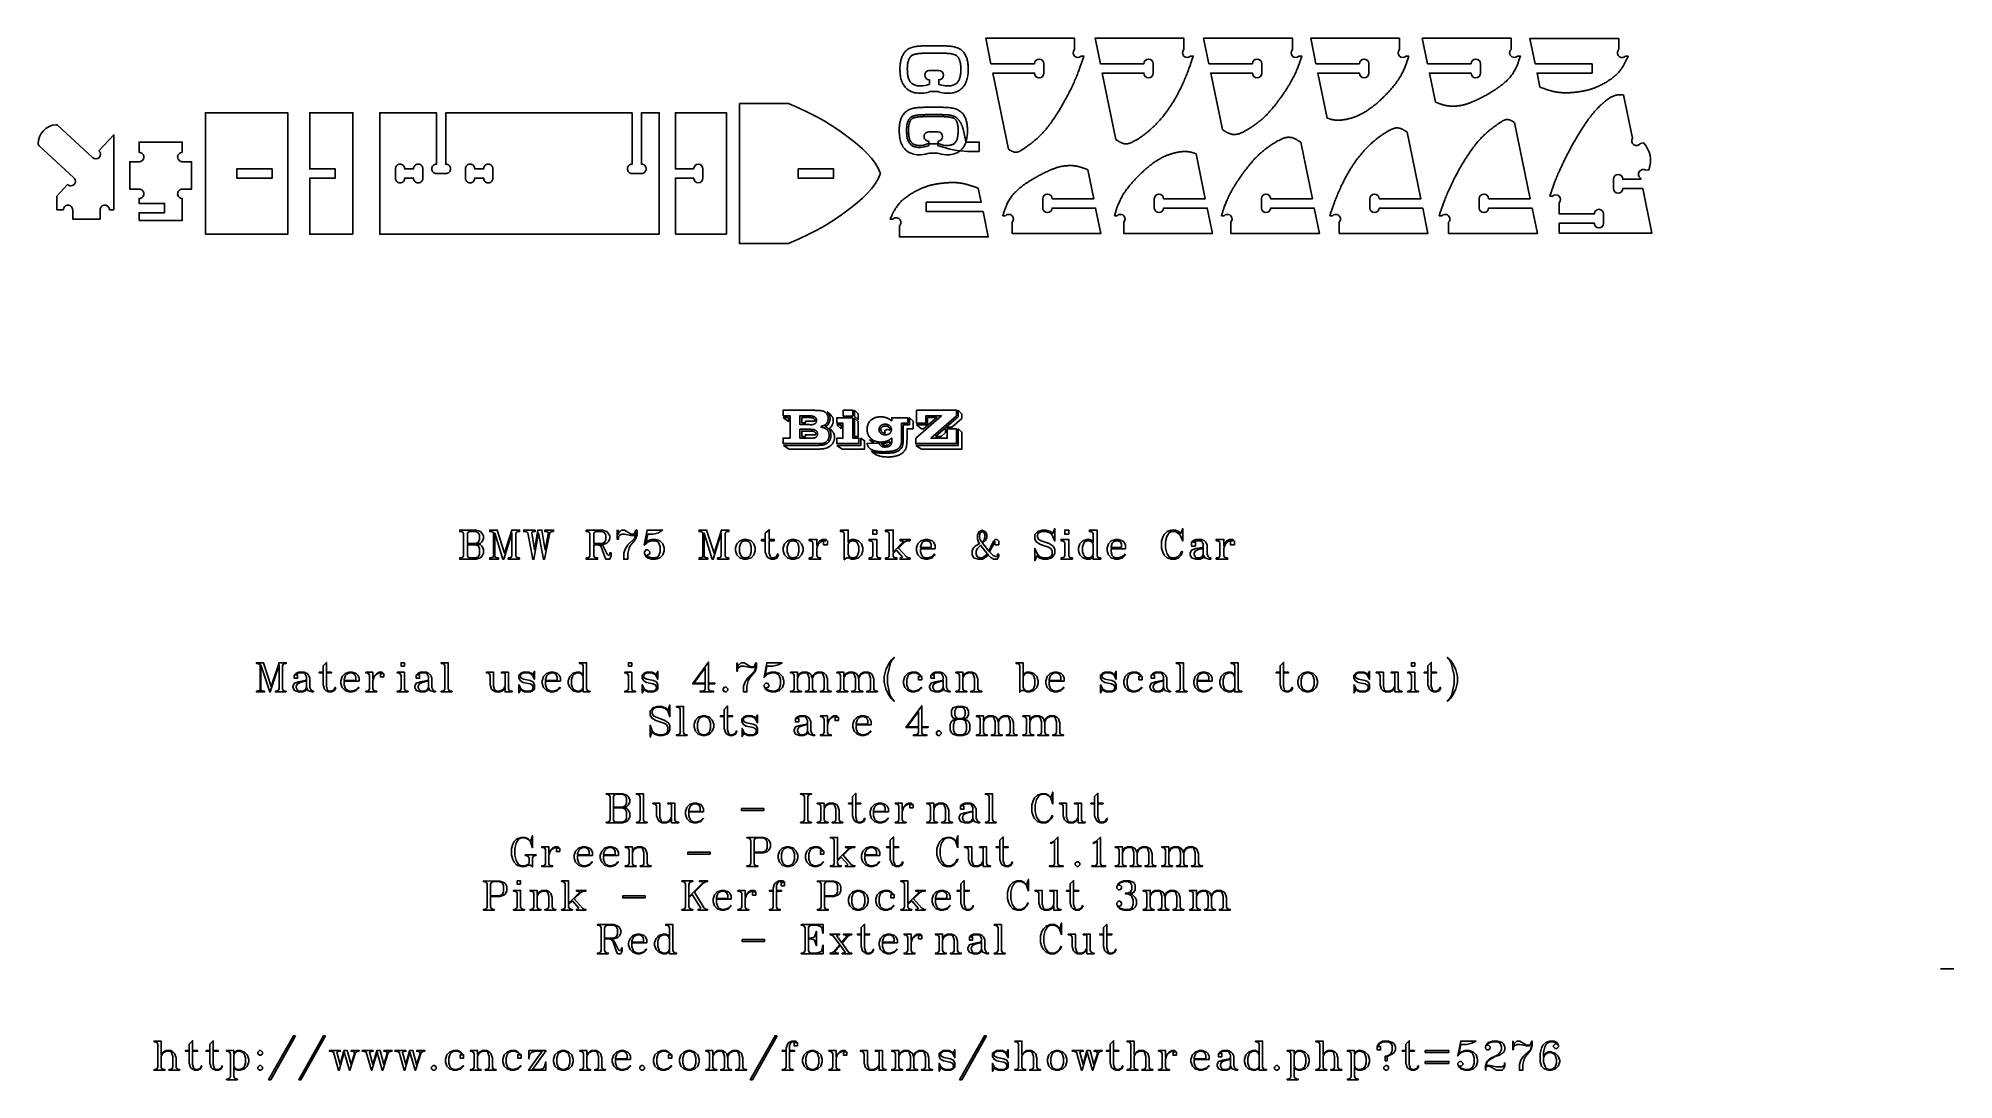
# Model space of a CAD drawing. Header units: millimetres. Extents: x 28 to 1015, y -391 to 146.
import ezdxf

# ---------------------------------------------------------------- set-up
doc = ezdxf.new("R2010")
doc.units = ezdxf.units.MM
for name, color, linetype in [('External Cut', 1, 'Continuous'), ('Internal Cut', 5, 'Continuous'), ('Kerf Pocket Cut 3mm', 6, 'Continuous'), ('Pocket Cut 1.1mm', 3, 'Continuous')]:
    doc.layers.add(name, color=color, linetype=linetype)

msp = doc.modelspace()

# ---------------------------------------------------------------- linework, layer by layer
at = {"flags": 128}
for points in [[(427.040718, -46.212315), (428.143282, -46.212315), (428.717, -46.253981), (429.258667, -46.276417), (430.194564, -46.289238), (430.950974, -46.327699), (431.255462, -46.350135), (431.527897, -46.391802), (431.777897, -46.423853), (432.015077, -46.468725), (432.425333, -46.571289), (432.620846, -46.628981), (432.797128, -46.699494), (433.117641, -46.85334), (433.367641, -46.987956), (433.604821, -47.135391), (433.829179, -47.295648), (434.040718, -47.468725), (434.236231, -47.654622), (434.412513, -47.85334), (434.569564, -48.064879), (434.707385, -48.289238), (434.829179, -48.523212), (434.938154, -48.763597), (435.034308, -49.016802), (435.117641, -49.289238), (435.165718, -49.555263), (435.207385, -49.84052), (435.236231, -50.138597), (435.245846, -50.443084), (435.233026, -50.821289), (435.194564, -51.186674), (435.164115, -51.364558), (435.124051, -51.539238), (435.074372, -51.710712), (435.015077, -51.878981), (434.958186, -52.042443), (434.890077, -52.199494), (434.81075, -52.350135), (434.720205, -52.494366), (434.518282, -52.770007), (434.297128, -53.032827), (434.034308, -53.282827), (433.758667, -53.520007), (433.614436, -53.630584), (433.463795, -53.731545), (433.306744, -53.822891), (433.143282, -53.904622), (432.975013, -53.990359), (432.803538, -54.068084), (432.628859, -54.137795), (432.450974, -54.199494), (432.268282, -54.25318), (432.079179, -54.298853), (431.883667, -54.336513), (431.681744, -54.366161), (431.681744, -54.981545), (432.130462, -55.045648), (432.345205, -55.087315), (432.553538, -55.135391), (432.755462, -55.189879), (432.950974, -55.250776), (433.140077, -55.318084), (433.322769, -55.391802), (433.675333, -55.558468), (434.015077, -55.750776), (434.176936, -55.858148), (434.329179, -55.975135), (434.471808, -56.101738), (434.604821, -56.237956), (434.740237, -56.370167), (434.864436, -56.510391), (434.977417, -56.658629), (435.079179, -56.814879), (435.171327, -56.977539), (435.255462, -57.145007), (435.331583, -57.317282), (435.399692, -57.494366), (435.46059, -57.677058), (435.515077, -57.866161), (435.563154, -58.061674), (435.604821, -58.263597), (435.638474, -58.470327), (435.662513, -58.680263), (435.676936, -58.893404), (435.681744, -59.10975), (435.675333, -59.388597), (435.656103, -59.661032), (435.624051, -59.927058), (435.579179, -60.186674), (435.521487, -60.436674), (435.450974, -60.673853), (435.361231, -60.898212), (435.245846, -61.10975), (435.133667, -61.334109), (435.002256, -61.545648), (434.707385, -61.955904), (434.547128, -62.132186), (434.374051, -62.302058), (434.188154, -62.459109), (433.989436, -62.59693), (433.630462, -62.814879), (433.444564, -62.920648), (433.245846, -63.007186), (433.034308, -63.080904), (432.809949, -63.148212), (432.34841, -63.263597), (432.075974, -63.311674), (431.771487, -63.35334), (431.434949, -63.382186), (431.066359, -63.391802), (430.220205, -63.391802), (429.245846, -63.391802), (427.502256, -63.391802), (412.015077, -63.391802), (412.015077, -60.545648), (415.553538, -60.545648), (415.553538, -49.032827), (412.015077, -49.032827), (412.015077, -46.212315), (427.040718, -46.212315)], [(412.220205, -64.289238), (429.579179, -64.289238), (430.425333, -64.276417), (430.816359, -64.260391), (431.168923, -64.237956), (431.809949, -64.199494), (432.079179, -64.177058), (432.322769, -64.135391), (432.550333, -64.100135), (432.771487, -64.045648), (433.194564, -63.930263), (433.579179, -63.776417), (433.938154, -63.622571), (434.239436, -63.48475), (434.527897, -63.327699), (434.667321, -63.240359), (434.803538, -63.145007), (434.936551, -63.041641), (435.066359, -62.930263), (435.313154, -62.689879), (435.540718, -62.430263), (435.749051, -62.151417), (435.938154, -61.85334), (436.024692, -61.709911), (436.104821, -61.561674), (436.178538, -61.408629), (436.245846, -61.250776), (436.367641, -60.927058), (436.476615, -60.59693), (436.566359, -60.241161), (436.630462, -59.891802), (436.668923, -59.542443), (436.681744, -59.186674), (436.668923, -58.782827), (436.630462, -58.391802), (436.566359, -58.020007), (436.524692, -57.843725), (436.476615, -57.673853), (436.364436, -57.327699), (436.233026, -57.007186), (436.075974, -56.699494), (435.886872, -56.391802), (435.793122, -56.252379), (435.691359, -56.116161), (435.581583, -55.983148), (435.463795, -55.85334), (435.21059, -55.60334), (434.938154, -55.366161), (434.805141, -55.25318), (434.662513, -55.145007), (434.510269, -55.041641), (434.34841, -54.943084), (434.008667, -54.760391), (433.656103, -54.59693), (433.954179, -54.433468), (434.233026, -54.250776), (434.492641, -54.048853), (434.733026, -53.827699), (434.957385, -53.60975), (435.168923, -53.366161), (435.367641, -53.10975), (435.553538, -52.85334), (435.700974, -52.574494), (435.83559, -52.302058), (435.896487, -52.165039), (435.950974, -52.023212), (435.999051, -51.876577), (436.040718, -51.725135), (436.108026, -51.436674), (436.156103, -51.135391), (436.184949, -50.821289), (436.194564, -50.494366), (436.194564, -50.250776), (436.188154, -50.132186), (436.168923, -50.007186), (436.156103, -49.776417), (436.140077, -49.654622), (436.117641, -49.545648), (436.066359, -49.314879), (436.015077, -49.084109), (435.967, -48.97834), (435.925333, -48.866161), (435.883667, -48.753981), (435.83559, -48.648212), (435.800333, -48.545648), (435.745846, -48.443084), (435.630462, -48.237956), (435.575974, -48.112956), (435.515077, -47.994366), (435.399692, -47.776417), (435.245846, -47.571289), (435.092, -47.366161), (435.059949, -47.314879), (435.015077, -47.263597), (434.963795, -47.205904), (434.912513, -47.135391), (434.880462, -47.084109), (434.83559, -47.032827), (434.733026, -46.930263), (436.681744, -48.750776), (436.832385, -48.943084), (436.976615, -49.10975), (437.108026, -49.263597), (437.220205, -49.417443), (437.322769, -49.571289), (437.425333, -49.725135), (437.457385, -49.821289), (437.502256, -49.904622), (437.547128, -49.981545), (437.579179, -50.058468), (437.649692, -50.23475), (437.707385, -50.404622), (437.752256, -50.580904), (437.784308, -50.776417), (437.825974, -50.96552), (437.84841, -51.173853), (437.861231, -51.59693), (437.851615, -51.875776), (437.822769, -52.148212), (437.733026, -52.673853), (437.672128, -52.930263), (437.592, -53.186674), (437.492641, -53.436674), (437.374051, -53.673853), (437.239436, -53.927058), (437.092, -54.173853), (436.925333, -54.414238), (436.733026, -54.648212), (436.540718, -54.898212), (436.322769, -55.135391), (436.08559, -55.366161), (435.83559, -55.59693), (437.143282, -56.699494), (437.297128, -56.898212), (437.450974, -57.084109), (437.59841, -57.263597), (437.733026, -57.443084), (437.854821, -57.628981), (437.963795, -57.827699), (438.168923, -58.237956), (438.322769, -58.673853), (438.386872, -58.904622), (438.425333, -59.135391), (438.467, -59.369366), (438.489436, -59.60975), (438.502256, -60.10975), (438.489436, -60.494366), (438.450974, -60.878981), (438.420526, -61.069686), (438.380462, -61.257186), (438.330782, -61.441481), (438.271487, -61.622571), (438.216199, -61.814077), (438.152897, -62.003981), (438.081583, -62.192282), (438.002256, -62.378981), (437.825974, -62.747571), (437.630462, -63.10975), (437.393282, -63.436674), (437.143282, -63.750776), (436.880462, -64.045648), (436.604821, -64.314879), (436.290718, -64.587315), (435.963795, -64.84052), (435.624051, -65.074494), (435.271487, -65.289238), (435.011872, -65.411032), (434.745846, -65.520007), (434.194564, -65.725135), (433.553538, -65.878981), (433.213795, -65.949494), (432.861231, -66.007186), (432.454179, -66.055263), (432.002256, -66.09693), (431.499051, -66.132186), (430.938154, -66.161032), (430.342, -66.183468), (429.681744, -66.199494), (428.168923, -66.212315), (426.220205, -66.212315), (415.194564, -66.212315), (412.220205, -64.289238)], [(425.707385, -49.032827), (420.681744, -49.032827), (420.681744, -53.59693), (425.707385, -53.59693), (425.946167, -53.617763), (426.175333, -53.628981), (426.394885, -53.630584), (426.604821, -53.622571), (426.995846, -53.584109), (427.176936, -53.555263), (427.34841, -53.520007), (427.522288, -53.491161), (427.684949, -53.455904), (427.836391, -53.414238), (427.976615, -53.366161), (428.22341, -53.257186), (428.329981, -53.197891), (428.425333, -53.135391), (428.52309, -53.068885), (428.611231, -52.997571), (428.689756, -52.921449), (428.758667, -52.84052), (428.880462, -52.664238), (428.989436, -52.468725), (429.037513, -52.362956), (429.079179, -52.250776), (429.114436, -52.132186), (429.143282, -52.007186), (429.181744, -51.744366), (429.194564, -51.468725), (429.181744, -51.170648), (429.143282, -50.891802), (429.079179, -50.632186), (429.037513, -50.50959), (428.989436, -50.391802), (428.934949, -50.279622), (428.874051, -50.173853), (428.806744, -50.074494), (428.733026, -49.981545), (428.566359, -49.808468), (428.374051, -49.648212), (428.152897, -49.526417), (427.899692, -49.417443), (427.614436, -49.321289), (427.297128, -49.237956), (426.947769, -49.170648), (426.566359, -49.122571), (426.152897, -49.093725), (425.707385, -49.084109), (425.707385, -49.032827)], [(442.963795, -49.212315), (442.963795, -46.212315), (447.861231, -46.212315), (447.861231, -49.212315), (442.963795, -49.212315)], [(448.784308, -49.212315), (448.784308, -46.212315), (450.733026, -48.007186), (450.733026, -51.007186), (448.784308, -49.212315)], [(480.322769, -60.571289), (493.579179, -49.032827), (485.579179, -49.032827), (485.579179, -52.878981), (480.784308, -52.878981), (480.784308, -46.212315), (501.34841, -46.212315), (501.34841, -49.032827), (488.143282, -60.571289), (496.579179, -60.571289), (496.579179, -55.776417), (501.34841, -55.776417), (501.34841, -63.391802), (480.322769, -63.391802), (480.322769, -60.571289)], [(495.938154, -54.85334), (502.245846, -49.520007), (502.245846, -46.212315), (504.168923, -48.10975), (504.168923, -50.417443), (498.861231, -54.85334), (495.938154, -54.85334)], [(412.040718, -49.955904), (414.707385, -49.955904), (414.707385, -52.007186), (412.040718, -49.955904)], [(426.271487, -55.981545), (420.681744, -55.981545), (420.681744, -60.545648), (426.271487, -60.545648), (426.499051, -60.566481), (426.720205, -60.577699), (426.934949, -60.579302), (427.143282, -60.571289), (427.534308, -60.532827), (427.715397, -60.503981), (427.886872, -60.468725), (428.049532, -60.439879), (428.204179, -60.404622), (428.350814, -60.362956), (428.489436, -60.314879), (428.736231, -60.205904), (428.842801, -60.146609), (428.938154, -60.084109), (429.036712, -60.017603), (429.127256, -59.946289), (429.209788, -59.870167), (429.284308, -59.789238), (429.415718, -59.612956), (429.527897, -59.417443), (429.575974, -59.311674), (429.617641, -59.199494), (429.652897, -59.080904), (429.681744, -58.955904), (429.720205, -58.693084), (429.733026, -58.417443), (429.720205, -58.119366), (429.681744, -57.84052), (429.617641, -57.580904), (429.575974, -57.458308), (429.527897, -57.34052), (429.47341, -57.22834), (429.412513, -57.122571), (429.345205, -57.023212), (429.271487, -56.930263), (429.104821, -56.757186), (428.912513, -56.59693), (428.691359, -56.475135), (428.438154, -56.366161), (428.152897, -56.270007), (427.83559, -56.186674), (427.489436, -56.119366), (427.117641, -56.071289), (426.713795, -56.042443), (426.271487, -56.032827), (426.271487, -55.981545)], [(421.630462, -52.725135), (421.630462, -49.955904), (425.938154, -49.955904), (426.213795, -49.997571), (426.476615, -50.020007), (426.726615, -50.042443), (426.963795, -50.084109), (427.181744, -50.122571), (427.281103, -50.151417), (427.374051, -50.186674), (427.707385, -50.34052), (427.84841, -50.443084), (427.963795, -50.545648), (428.059949, -50.654622), (428.143282, -50.776417), (428.21059, -50.891802), (428.258667, -51.032827), (428.287513, -51.186674), (428.297128, -51.34052), (428.297128, -51.430263), (428.297128, -51.520007), (428.297128, -51.558468), (428.297128, -51.59693), (428.271487, -51.635391), (428.271487, -51.648212), (428.249051, -51.677058), (428.233026, -51.712315), (428.220205, -51.776417), (428.207385, -51.827699), (428.168923, -51.878981), (423.527897, -51.827699), (423.527897, -52.725135), (421.630462, -52.725135)], [(421.630462, -59.673853), (421.630462, -56.904622), (426.476615, -56.904622), (426.749051, -56.946289), (427.002256, -56.968725), (427.242641, -56.991161), (427.476615, -57.032827), (427.678538, -57.071289), (427.874051, -57.135391), (428.056744, -57.218725), (428.220205, -57.314879), (428.364436, -57.417443), (428.489436, -57.520007), (428.595205, -57.628981), (428.681744, -57.750776), (428.749051, -57.866161), (428.797128, -58.007186), (428.825974, -58.161032), (428.83559, -58.314879), (428.83559, -58.378981), (428.83559, -58.468725), (428.83559, -58.507186), (428.83559, -58.520007), (428.809949, -58.558468), (428.809949, -58.571289), (428.809949, -58.60975), (428.809949, -58.622571), (428.784308, -58.661032), (428.784308, -58.699494), (428.781103, -58.72193), (428.771487, -58.737956), (428.758667, -58.750776), (428.720205, -58.789238), (428.71059, -58.805263), (428.707385, -58.827699), (423.527897, -58.776417), (423.527897, -59.673853), (421.630462, -59.673853)], [(447.861231, -60.571289), (451.066359, -60.571289), (451.066359, -63.391802), (439.681744, -63.391802), (439.681744, -60.571289), (442.83559, -60.571289), (442.83559, -52.878981), (439.681744, -52.878981), (439.681744, -50.058468), (447.861231, -50.058468), (447.861231, -60.571289)], [(441.912513, -55.750776), (439.681744, -53.776417), (441.912513, -53.776417), (441.912513, -55.750776)], [(448.784308, -59.673853), (448.784308, -50.212315), (450.733026, -52.007186), (450.733026, -59.673853), (448.784308, -59.673853)], [(467.963795, -62.10975), (467.963795, -60.494366), (467.821167, -60.631385), (467.675333, -60.760391), (467.526295, -60.881385), (467.374051, -60.994366), (466.758667, -61.417443), (466.444564, -61.593725), (466.117641, -61.763597), (465.777897, -61.920648), (465.425333, -62.058468), (465.059949, -62.180263), (464.681744, -62.289238), (464.297128, -62.378981), (463.912513, -62.443084), (463.524692, -62.507186), (463.130462, -62.545648), (462.729821, -62.564879), (462.322769, -62.571289), (461.930942, -62.564879), (461.550333, -62.545648), (461.180942, -62.513597), (460.822769, -62.468725), (460.474212, -62.40943), (460.133667, -62.334109), (459.801135, -62.242763), (459.476615, -62.135391), (459.161712, -62.012795), (458.858026, -61.875776), (458.565558, -61.724334), (458.284308, -61.558468), (458.012673, -61.37818), (457.749051, -61.183468), (457.493442, -60.974334), (457.245846, -60.750776), (457.009468, -60.527218), (456.787513, -60.292443), (456.579981, -60.046449), (456.386872, -59.789238), (456.209788, -59.522411), (456.050333, -59.247571), (455.908506, -58.964718), (455.784308, -58.673853), (455.664917, -58.373372), (455.563154, -58.061674), (455.479019, -57.738757), (455.412513, -57.404622), (455.362032, -57.060872), (455.325974, -56.709109), (455.30434, -56.349334), (455.297128, -55.981545), (455.30434, -55.626577), (455.325974, -55.279622), (455.362032, -54.94068), (455.412513, -54.60975), (455.479019, -54.286834), (455.563154, -53.97193), (455.664917, -53.665039), (455.784308, -53.366161), (455.907705, -53.076097), (456.047128, -52.795648), (456.202577, -52.524815), (456.374051, -52.263597), (456.561551, -52.011994), (456.765077, -51.770007), (456.984628, -51.537635), (457.220205, -51.314879), (457.468603, -51.10334), (457.726615, -50.904622), (457.994244, -50.718725), (458.271487, -50.545648), (458.558346, -50.385391), (458.854821, -50.237956), (459.16091, -50.10334), (459.476615, -49.981545), (459.801135, -49.88459), (460.133667, -49.798853), (460.474212, -49.724334), (460.822769, -49.661032), (461.180942, -49.610552), (461.550333, -49.574494), (461.930942, -49.552859), (462.322769, -49.545648), (462.681744, -49.555263), (463.040718, -49.584109), (463.393282, -49.625776), (463.733026, -49.673853), (464.082385, -49.731545), (464.412513, -49.802058), (464.736231, -49.891802), (465.066359, -50.007186), (465.383667, -50.122571), (465.720205, -50.263597), (466.069564, -50.430263), (466.425333, -50.622571), (466.790718, -50.821289), (467.168923, -51.058468), (467.963795, -51.59693), (467.963795, -50.058468), (476.220205, -50.058468), (476.220205, -52.878981), (473.015077, -52.878981), (473.015077, -61.750776), (473.007064, -62.152218), (472.983026, -62.536032), (472.942962, -62.902218), (472.886872, -63.250776), (472.814756, -63.583308), (472.726615, -63.901417), (472.622449, -64.205103), (472.502256, -64.494366), (472.367641, -64.768404), (472.220205, -65.026417), (472.059949, -65.268404), (471.886872, -65.494366), (471.697769, -65.705904), (471.489436, -65.904622), (471.261872, -66.09052), (471.015077, -66.263597), (470.757064, -66.413436), (470.470205, -66.555263), (470.1545, -66.689077), (469.809949, -66.814879), (469.439756, -66.931065), (469.047128, -67.036032), (468.632064, -67.129782), (468.194564, -67.212315), (467.721006, -67.285231), (467.22341, -67.350135), (466.701776, -67.407026), (466.156103, -67.455904), (465.586391, -67.495167), (464.992641, -67.523212), (464.374853, -67.540039), (463.733026, -67.545648), (463.228218, -67.54084), (462.739436, -67.526417), (462.266679, -67.502379), (461.809949, -67.468725), (461.369244, -67.427058), (460.944564, -67.378981), (460.53591, -67.324494), (460.143282, -67.263597), (459.766679, -67.195488), (459.406103, -67.119366), (459.061551, -67.035231), (458.733026, -66.943084), (458.420526, -66.841321), (458.124051, -66.72834), (457.843603, -66.604141), (457.579179, -66.468725), (457.329981, -66.335712), (457.095205, -66.193084), (456.874853, -66.04084), (456.668923, -65.878981), (456.477417, -65.707507), (456.300333, -65.526417), (456.137673, -65.335712), (455.989436, -65.135391), (455.854821, -64.926257), (455.733026, -64.709109), (455.624051, -64.483949), (455.527897, -64.250776), (455.446167, -64.011193), (455.380462, -63.766802), (455.330782, -63.517603), (455.297128, -63.263597), (461.579179, -63.212315), (461.636872, -63.439879), (461.707385, -63.661032), (461.790718, -63.869366), (461.886872, -64.058468), (462.018282, -64.231545), (462.156103, -64.391802), (462.306744, -64.539238), (462.476615, -64.673853), (462.568763, -64.73475), (462.665718, -64.789238), (462.767481, -64.837315), (462.874051, -64.878981), (463.101615, -64.949494), (463.34841, -65.007186), (463.925333, -65.09693), (464.229821, -65.125776), (464.553538, -65.135391), (464.976615, -65.122571), (465.374051, -65.084109), (465.745846, -65.026417), (466.092, -64.955904), (466.25466, -64.914238), (466.409308, -64.866161), (466.555942, -64.811674), (466.694564, -64.750776), (466.825173, -64.683468), (466.947769, -64.60975), (467.062353, -64.529622), (467.168923, -64.443084), (467.267481, -64.349334), (467.358026, -64.247571), (467.440558, -64.137795), (467.515077, -64.020007), (467.646487, -63.766802), (467.758667, -63.494366), (467.806744, -63.361353), (467.84841, -63.218725), (467.883667, -63.066481), (467.912513, -62.904622), (467.950974, -62.552058), (467.963795, -62.161032), (467.963795, -62.10975)], [(477.117641, -53.776417), (477.117641, -50.058468), (479.066359, -51.827699), (479.066359, -55.699494), (475.83559, -55.699494), (475.83559, -60.981545), (475.825974, -61.837315), (475.797128, -62.60975), (475.755462, -63.292443), (475.707385, -63.878981), (475.624051, -64.439879), (475.527897, -64.943084), (475.418923, -65.382186), (475.359628, -65.575295), (475.297128, -65.750776), (475.156103, -66.080904), (474.989436, -66.404622), (474.797128, -66.72193), (474.579179, -67.032827), (474.33559, -67.337315), (474.066359, -67.635391), (473.777897, -67.920648), (473.476615, -68.186674), (473.136872, -68.436674), (472.784308, -68.673853), (472.418923, -68.891802), (472.040718, -69.084109), (471.624051, -69.279622), (471.194564, -69.455904), (470.745846, -69.612956), (470.271487, -69.750776), (469.777897, -69.872571), (469.271487, -69.981545), (468.745846, -70.077699), (468.194564, -70.161032), (467.040718, -70.250776), (466.444564, -70.279622), (465.83559, -70.289238), (465.152897, -70.276417), (464.489436, -70.237956), (463.851615, -70.173853), (463.544724, -70.132186), (463.245846, -70.084109), (462.643282, -69.975135), (462.066359, -69.85334), (461.787513, -69.786032), (461.515077, -69.712315), (461.249051, -69.632186), (460.989436, -69.545648), (460.486231, -69.356545), (460.002256, -69.148212), (459.767481, -69.035231), (459.537513, -68.914238), (459.312353, -68.785231), (459.092, -68.648212), (458.877256, -68.515199), (458.668923, -68.372571), (458.467, -68.220327), (458.271487, -68.058468), (457.899692, -67.718725), (457.553538, -67.366161), (457.867641, -67.491161), (458.194564, -67.60975), (458.861231, -67.827699), (459.579179, -67.981545), (459.944564, -68.052058), (460.322769, -68.10975), (460.704179, -68.157827), (461.130462, -68.199494), (461.595205, -68.23475), (462.092, -68.263597), (462.627256, -68.286032), (463.207385, -68.302058), (464.450974, -68.314879), (465.797128, -68.302058), (466.409308, -68.279622), (466.989436, -68.237956), (467.527897, -68.205904), (468.015077, -68.161032), (468.83559, -68.058468), (469.191359, -67.97834), (469.540718, -67.891802), (469.883667, -67.792443), (470.220205, -67.673853), (470.524692, -67.558468), (470.822769, -67.417443), (471.108026, -67.263597), (471.374051, -67.10975), (471.548731, -67.005584), (471.713795, -66.898212), (471.869244, -66.787635), (472.015077, -66.673853), (472.290718, -66.430263), (472.553538, -66.161032), (472.774692, -65.898212), (472.976615, -65.622571), (473.159308, -65.334109), (473.322769, -65.032827), (473.447769, -64.696289), (473.566359, -64.302058), (473.672128, -63.862956), (473.758667, -63.391802), (473.825974, -62.814879), (473.874051, -62.161032), (473.902897, -61.443084), (473.912513, -60.673853), (473.912513, -53.776417), (477.117641, -53.776417)], [(467.784308, -56.058468), (467.771487, -55.802058), (467.733026, -55.545648), (467.702577, -55.417443), (467.662513, -55.289238), (467.612833, -55.161032), (467.553538, -55.032827), (467.49825, -54.906225), (467.434949, -54.782827), (467.363635, -54.662635), (467.284308, -54.545648), (467.198571, -54.433468), (467.108026, -54.327699), (467.012673, -54.22834), (466.912513, -54.135391), (466.795526, -54.037635), (466.675333, -53.949494), (466.551936, -53.870968), (466.425333, -53.802058), (466.162513, -53.680263), (465.886872, -53.571289), (465.743442, -53.523212), (465.595205, -53.481545), (465.284308, -53.417443), (464.954179, -53.378981), (464.604821, -53.366161), (464.271487, -53.378981), (463.938154, -53.417443), (463.774692, -53.446289), (463.617641, -53.481545), (463.467, -53.523212), (463.322769, -53.571289), (463.047128, -53.680263), (462.784308, -53.802058), (462.659308, -53.870968), (462.540718, -53.949494), (462.428538, -54.037635), (462.322769, -54.135391), (462.212192, -54.22834), (462.111231, -54.327699), (462.019885, -54.433468), (461.938154, -54.545648), (461.790718, -54.782827), (461.656103, -55.032827), (461.563154, -55.292443), (461.489436, -55.558468), (461.461391, -55.693885), (461.441359, -55.830904), (461.42934, -55.969526), (461.425333, -56.10975), (461.42934, -56.261994), (461.441359, -56.411032), (461.461391, -56.556866), (461.489436, -56.699494), (461.563154, -56.975135), (461.656103, -57.237956), (461.790718, -57.481545), (461.938154, -57.699494), (462.104821, -57.898212), (462.297128, -58.084109), (462.515077, -58.257186), (462.758667, -58.417443), (462.888474, -58.489558), (463.021487, -58.552058), (463.157705, -58.604943), (463.297128, -58.648212), (463.441359, -58.695488), (463.592, -58.73475), (463.749051, -58.766), (463.912513, -58.789238), (464.252256, -58.818084), (464.604821, -58.827699), (464.957385, -58.818084), (465.297128, -58.789238), (465.46059, -58.766), (465.617641, -58.73475), (465.768282, -58.695488), (465.912513, -58.648212), (466.051936, -58.604943), (466.188154, -58.552058), (466.321167, -58.489558), (466.450974, -58.417443), (466.694564, -58.257186), (466.912513, -58.084109), (467.108026, -57.898212), (467.284308, -57.699494), (467.363635, -57.593725), (467.434949, -57.481545), (467.49825, -57.362956), (467.553538, -57.237956), (467.612833, -57.108148), (467.662513, -56.975135), (467.702577, -56.838917), (467.733026, -56.699494), (467.771487, -56.411032), (467.784308, -56.10975), (467.784308, -56.058468)], [(464.656103, -57.904622), (464.633667, -57.943084), (464.617641, -57.955904), (464.579179, -57.955904), (464.540718, -57.955904), (464.502256, -57.955904), (464.463795, -57.955904), (464.425333, -57.955904), (464.386872, -57.955904), (464.374051, -57.955904), (464.172128, -57.949494), (463.976615, -57.930263), (463.787513, -57.891802), (463.604821, -57.827699), (463.428538, -57.744366), (463.258667, -57.648212), (463.095205, -57.539238), (462.938154, -57.417443), (462.793923, -57.282827), (462.668923, -57.135391), (462.563154, -56.981545), (462.476615, -56.827699), (462.409308, -56.667443), (462.361231, -56.494366), (462.332385, -56.308468), (462.322769, -56.10975), (462.332385, -55.914238), (462.361231, -55.737956), (462.409308, -55.568084), (462.476615, -55.391802), (462.566359, -55.237956), (462.681744, -55.084109), (462.822769, -54.936674), (462.989436, -54.802058), (463.149692, -54.680263), (463.322769, -54.571289), (463.508667, -54.481545), (463.707385, -54.417443), (463.918923, -54.369366), (464.143282, -54.327699), (464.380462, -54.298853), (464.630462, -54.289238), (464.880462, -54.298853), (465.117641, -54.327699), (465.342, -54.369366), (465.553538, -54.417443), (465.752256, -54.47834), (465.938154, -54.558468), (466.117641, -54.657827), (466.297128, -54.776417), (466.441359, -54.907827), (466.566359, -55.045648), (466.672128, -55.189879), (466.758667, -55.34052), (466.829179, -55.497571), (466.886872, -55.661032), (466.925333, -55.830904), (466.938154, -56.007186), (466.938154, -56.045648), (466.938154, -56.084109), (466.938154, -56.09693), (466.938154, -56.10975), (466.912513, -56.148212), (466.912513, -56.161032), (466.912513, -56.199494), (466.912513, -56.212315), (466.912513, -56.250776), (466.912513, -56.263597), (466.886872, -56.302058), (466.886872, -56.314879), (466.886872, -56.35334), (466.886872, -56.391802), (466.84841, -56.391802), (466.838795, -56.385391), (466.83559, -56.366161), (466.797128, -56.366161), (466.758667, -56.366161), (466.720205, -56.366161), (466.71059, -56.35975), (466.707385, -56.34052), (466.668923, -56.34052), (466.656103, -56.34052), (466.540718, -56.327699), (466.479821, -56.311674), (466.425333, -56.289238), (466.322769, -56.250776), (466.220205, -56.237956), (466.066359, -56.199494), (465.912513, -56.186674), (465.84841, -56.186674), (465.806744, -56.180263), (465.758667, -56.161032), (465.694564, -56.161032), (465.604821, -56.161032), (465.322769, -56.173853), (465.194564, -56.196289), (465.066359, -56.237956), (464.963795, -56.270007), (464.861231, -56.314879), (464.681744, -56.417443), (464.611231, -56.475135), (464.553538, -56.545648), (464.450974, -56.699494), (464.399692, -56.891802), (464.380462, -56.98475), (464.374051, -57.084109), (464.374051, -57.199494), (464.380462, -57.260391), (464.399692, -57.314879), (464.412513, -57.417443), (464.450974, -57.520007), (464.450974, -57.571289), (464.457385, -57.59693), (464.476615, -57.622571), (464.489436, -57.673853), (464.527897, -57.725135), (464.540718, -57.789238), (464.556744, -57.824494), (464.579179, -57.85334), (464.617641, -57.904622), (464.656103, -57.955904), (464.656103, -57.904622)], [(480.322769, -64.289238), (502.245846, -64.289238), (502.245846, -55.776417), (504.168923, -57.520007), (504.168923, -66.212315), (483.245846, -66.212315), (480.322769, -64.289238)], [(480.784308, -53.776417), (486.476615, -53.776417), (486.476615, -49.955904), (491.220205, -49.955904), (484.399692, -55.776417), (483.220205, -55.776417), (480.784308, -53.776417)], [(490.553538, -59.673853), (495.681744, -55.161032), (495.681744, -57.673853), (493.502256, -59.673853), (490.553538, -59.673853)], [(439.681744, -64.289238), (451.989436, -64.289238), (451.989436, -60.571289), (453.938154, -61.904622), (453.938154, -66.212315), (442.476615, -66.212315), (439.681744, -64.289238)], [(456.630462, -61.263597), (456.755462, -61.407827), (456.874051, -61.532827), (456.986231, -61.638597), (457.092, -61.725135), (457.33559, -61.904622), (457.579179, -62.058468), (457.83559, -62.212315), (457.963795, -62.282827), (458.092, -62.34052), (458.22341, -62.411032), (458.361231, -62.468725), (458.630462, -62.571289), (457.681744, -62.520007), (457.652897, -62.513597), (457.617641, -62.494366), (457.553538, -62.443084), (457.508667, -62.414238), (457.476615, -62.378981), (457.444564, -62.343725), (457.399692, -62.314879), (457.325974, -62.257186), (457.258667, -62.186674), (457.143282, -62.032827), (457.114436, -61.98475), (457.079179, -61.943084), (457.037513, -61.907827), (456.989436, -61.878981), (456.938154, -61.789238), (456.886872, -61.699494), (456.84841, -61.661032), (456.838795, -61.645007), (456.83559, -61.622571), (456.797128, -61.571289), (456.758667, -61.520007), (456.720205, -61.468725), (456.707385, -61.417443), (456.668923, -61.366161), (456.630462, -61.314879), (456.630462, -61.263597)], [(462.579179, -63.237956), (462.630462, -63.276417), (462.681744, -63.289238), (462.707385, -63.289238), (462.758667, -63.289238), (462.861231, -63.289238), (462.963795, -63.289238), (463.015077, -63.308468), (463.066359, -63.314879), (463.194564, -63.314879), (463.322769, -63.314879), (463.476615, -63.314879), (463.681744, -63.308468), (463.886872, -63.289238), (464.297128, -63.237956), (464.505462, -63.189879), (464.720205, -63.148212), (465.168923, -63.058468), (465.380462, -63.000776), (465.604821, -62.930263), (465.83559, -62.84693), (466.066359, -62.750776), (466.300333, -62.664238), (466.540718, -62.558468), (466.787513, -62.446289), (467.040718, -62.34052), (467.040718, -62.378981), (467.040718, -62.391802), (467.040718, -62.430263), (467.040718, -62.468725), (467.040718, -62.507186), (467.040718, -62.520007), (467.040718, -62.558468), (467.047128, -62.568084), (467.066359, -62.571289), (467.066359, -62.59693), (467.066359, -62.622571), (467.056744, -62.843725), (467.027897, -63.045648), (466.979821, -63.22834), (466.912513, -63.391802), (466.825974, -63.520007), (466.720205, -63.648212), (466.601615, -63.770007), (466.476615, -63.878981), (466.33559, -63.975135), (466.168923, -64.058468), (465.976615, -64.128981), (465.758667, -64.186674), (465.515077, -64.231545), (465.245846, -64.263597), (464.950974, -64.282827), (464.630462, -64.289238), (464.156103, -64.276417), (463.941359, -64.253981), (463.733026, -64.212315), (463.563154, -64.180263), (463.412513, -64.135391), (463.143282, -64.032827), (463.043923, -63.975135), (462.950974, -63.904622), (462.864436, -63.821289), (462.784308, -63.725135), (462.713795, -63.619366), (462.656103, -63.507186), (462.611231, -63.395007), (462.579179, -63.289238), (462.579179, -63.237956)], [(257.549055, -120.01119), (256.812773, -121.493445), (256.010023, -122.275452), (253.837512, -123.002802), (245.416061, -123.002802), (245.416061, -122.301645), (246.202005, -122.301645), (246.935713, -121.943118), (247.297117, -121.203201), (247.297117, -109.805279), (246.935562, -109.065362), (246.195797, -108.703958), (245.416061, -108.703958), (245.416061, -108.002802), (253.866128, -108.021727), (256.01396, -108.734239), (256.809593, -109.499289), (257.549055, -110.997896), (257.549055, -112.524513), (256.812924, -114.006769), (256.010023, -114.789078), (254.470839, -115.162292), (256.010023, -115.535505), (256.813075, -116.317966), (257.549055, -117.810063), (257.549055, -120.01119)], [(276.212906, -123.002802), (270.358073, -123.002802), (270.358073, -122.301645), (271.153555, -122.301645), (271.887264, -121.943118), (272.248668, -121.203201), (272.248668, -109.502317), (268.086543, -123.002802), (267.579336, -123.002802), (263.420845, -109.502317), (263.420845, -121.762037), (264.508236, -122.301645), (265.31144, -122.301645), (265.31144, -123.002802), (260.828943, -123.002802), (260.828943, -122.301645), (261.614129, -122.301645), (262.709999, -121.757798), (262.709999, -109.250833), (261.607922, -108.703958), (260.828943, -108.703958), (260.828943, -108.002802), (264.68432, -108.002802), (268.511386, -119.926251), (272.301659, -108.002802), (276.212906, -108.002802), (276.212906, -108.703958), (275.415153, -108.703958), (274.681141, -109.062486), (274.322311, -109.7968), (274.322311, -121.21168), (274.681141, -121.945995), (275.408945, -122.301645), (276.212906, -122.301645), (276.212906, -123.002802)], [(293.718356, -108.703958), (292.920603, -108.703958), (291.784006, -109.259464), (289.044937, -123.002802), (288.461271, -123.002802), (286.031523, -109.378771), (283.601926, -123.002802), (283.007964, -123.002802), (280.414396, -109.365447), (280.041334, -108.984361), (279.165153, -108.703958), (278.338633, -108.703958), (278.338633, -108.002802), (284.189226, -108.002802), (284.189226, -108.703958), (283.391473, -108.703958), (282.657461, -109.062637), (282.488645, -109.396031), (283.959545, -118.140126), (285.667848, -108.002802), (287.687137, -108.002802), (289.43965, -118.235057), (291.107528, -109.219644), (290.025133, -108.703958), (289.235859, -108.703958), (289.235859, -108.002802), (293.718356, -108.002802), (293.718356, -108.703958)], [(323.349534, -121.369596), (322.543302, -123.002802), (320.731589, -123.002802), (319.954124, -121.428795), (318.594204, -117.486208), (317.957243, -116.104031), (316.771439, -115.516277), (314.49673, -115.516277), (314.49673, -121.21168), (314.85556, -121.945995), (315.583364, -122.301645), (316.377786, -122.301645), (316.377786, -123.002802), (310.54203, -123.002802), (310.54203, -122.301645), (311.327974, -122.301645), (312.061682, -121.943118), (312.423086, -121.203201), (312.423086, -109.805279), (312.061531, -109.065362), (311.321766, -108.703958), (310.54203, -108.703958), (310.54203, -108.002802), (318.992097, -108.021727), (321.139929, -108.734239), (321.935562, -109.499289), (322.675024, -110.997896), (322.675024, -112.524513), (321.938287, -114.006769), (321.135084, -114.788624), (318.980287, -115.516125), (317.720446, -115.516125), (318.441437, -115.548677), (319.206486, -116.31297), (321.254996, -120.406205), (321.776133, -120.943088), (322.170997, -120.943088), (322.648226, -120.46601), (322.648226, -119.736389), (323.349534, -119.736389), (323.349534, -121.369596)], [(336.717842, -110.432247), (336.000182, -112.614751), (334.93641, -114.029782), (333.264444, -116.030448), (332.622335, -117.32375), (331.95797, -119.972127), (331.95797, -123.002802), (329.884327, -123.002802), (329.884327, -119.877953), (330.603349, -117.723611), (332.011567, -115.625743), (335.375787, -112.251833), (336.016533, -110.33883), (336.016533, -109.207532), (335.991552, -109.920952), (335.144743, -110.746564), (333.554082, -110.746564), (330.195615, -110.062516), (328.972263, -110.062516), (327.724836, -110.695389), (327.19401, -111.210015), (327.19401, -112.627771), (326.483164, -112.627771), (326.483164, -108.154812), (327.19401, -108.154812), (327.19401, -110.216495), (327.216267, -109.503074), (328.736676, -108.002802), (330.328398, -108.002802), (333.725018, -110.045559), (334.856619, -110.045559), (335.384872, -109.500652), (336.130541, -108.05973), (336.717842, -108.05973), (336.717842, -110.432247)], [(350.74673, -118.614932), (350.024679, -120.795922), (348.534853, -122.273332), (346.357346, -123.002802), (344.203609, -123.002802), (342.037003, -122.277269), (341.236374, -121.49723), (340.502513, -120.019365), (340.502513, -119.107453), (341.393532, -118.216283), (342.358891, -118.216283), (343.255965, -119.113358), (343.255965, -120.06615), (342.361919, -120.960045), (341.640776, -120.960045), (341.835937, -121.089042), (342.403706, -121.67392), (344.305202, -122.301645), (346.217902, -122.301645), (347.454578, -121.678765), (348.040516, -121.110239), (348.673086, -119.194208), (348.673086, -116.583985), (348.040516, -114.668106), (347.451096, -114.095795), (346.214117, -113.46383), (344.314589, -113.46383), (342.40734, -114.102608), (340.407431, -115.820147), (341.914365, -108.002802), (349.889474, -108.002802), (347.786913, -109.372563), (344.997426, -110.066755), (342.240038, -110.066755), (341.308291, -114.499289), (342.031553, -113.490932), (344.212997, -112.770244), (346.347656, -112.770244), (348.534702, -113.492748), (350.02483, -114.980454), (350.74673, -117.161293), (350.74673, -118.614932)], [(384.100503, -123.002802), (378.24567, -123.002802), (378.24567, -122.301645), (379.041152, -122.301645), (379.774861, -121.943118), (380.136265, -121.203201), (380.136265, -109.502317), (375.97414, -123.002802), (375.466933, -123.002802), (371.308442, -109.502317), (371.308442, -121.762037), (372.395833, -122.301645), (373.199037, -122.301645), (373.199037, -123.002802), (368.716539, -123.002802), (368.716539, -122.301645), (369.501726, -122.301645), (370.597596, -121.757798), (370.597596, -109.250833), (369.495518, -108.703958), (368.716539, -108.703958), (368.716539, -108.002802), (372.571917, -108.002802), (376.398983, -119.926251), (380.189256, -108.002802), (384.100503, -108.002802), (384.100503, -108.703958), (383.30275, -108.703958), (382.568738, -109.062486), (382.209908, -109.7968), (382.209908, -121.21168), (382.568738, -121.945995), (383.296542, -122.301645), (384.100503, -122.301645), (384.100503, -123.002802)], [(409.625121, -120.620292), (408.881722, -122.23003), (407.336634, -123.002802), (405.788517, -123.002802), (404.311713, -122.268639), (403.533794, -121.467555), (402.810683, -119.300797), (402.810683, -113.461862), (400.929627, -113.461862), (400.929627, -112.770244), (402.810683, -112.770244), (402.810683, -109.574537), (404.884327, -107.779934), (404.884327, -112.770244), (407.449431, -112.770244), (407.449431, -113.461862), (404.884327, -113.461862), (404.884327, -119.888551), (405.514626, -121.798223), (406.025921, -122.301645), (407.162821, -122.301645), (408.344386, -121.715253), (409.075521, -120.334591), (409.625121, -120.620292)], [(453.062621, -118.615387), (452.33194, -120.79577), (450.85347, -122.273332), (448.673692, -123.002802), (447.159036, -123.002802), (445.799116, -122.318754), (444.674479, -122.318754), (443.488978, -123.21598), (443.488978, -109.805733), (443.127422, -109.065514), (442.387809, -108.703958), (441.607922, -108.703958), (441.607922, -108.002802), (445.562621, -108.002802), (445.562621, -114.442361), (445.617733, -113.535142), (447.160247, -112.770244), (448.660065, -112.770244), (450.851351, -113.4929), (452.331486, -114.980757), (453.062621, -117.160687), (453.062621, -118.615387)], [(460.281613, -110.066755), (458.20797, -110.066755), (458.20797, -108.002802), (460.281613, -108.002802), (460.281613, -110.066755)], [(477.443677, -123.002802), (472.277132, -123.002802), (472.277132, -122.301645), (473.01614, -122.301645), (473.483679, -121.905872), (470.419392, -118.309397), (468.750606, -120.066452), (468.750606, -121.21168), (469.109436, -121.945995), (469.83724, -122.301645), (470.631662, -122.301645), (470.631662, -123.002802), (464.795906, -123.002802), (464.795906, -122.301645), (465.58185, -122.301645), (466.315558, -121.943118), (466.676962, -121.203201), (466.676962, -109.805279), (466.315407, -109.065362), (465.575642, -108.703958), (464.795906, -108.703958), (464.795906, -108.002802), (468.750606, -108.002802), (468.750606, -119.36363), (474.053719, -113.892155), (473.065346, -113.461862), (472.277132, -113.461862), (472.277132, -112.770244), (477.443677, -112.770244), (477.443677, -113.461862), (475.970355, -113.461862), (474.745942, -114.087619), (471.5248, -117.212619), (475.583364, -121.762037), (476.644713, -122.301645), (477.443677, -122.301645), (477.443677, -123.002802)], [(523.120761, -121.388824), (522.313318, -123.002802), (520.631662, -123.002802), (519.143805, -122.269244), (517.725291, -120.832562), (517.527556, -120.456623), (516.894683, -121.551282), (514.690528, -123.002802), (512.491067, -123.002802), (510.233618, -122.265308), (509.46766, -120.705987), (509.46766, -118.481847), (510.192436, -117.0058), (510.956728, -116.263158), (513.20479, -114.962891), (512.910459, -114.665229), (512.187349, -112.461226), (512.187349, -110.340647), (512.937561, -108.813121), (514.586664, -108.002802), (516.255451, -108.799495), (516.297844, -108.925615), (516.987343, -110.345795), (516.987343, -111.82048), (516.255451, -113.327717), (514.809684, -114.713376), (515.565044, -115.655721), (517.916667, -118.755588), (520.424843, -113.594493), (521.271045, -112.770244), (522.22308, -112.770244), (523.120761, -113.66747), (523.120761, -115.514611), (521.047117, -115.514611), (521.047117, -113.680491), (521.020319, -114.00798), (518.394804, -119.171346), (520.266927, -121.004255), (521.485738, -121.626833), (521.940407, -121.626833), (522.418695, -121.149604), (522.418695, -120.419983), (523.120761, -120.419983), (523.120761, -121.388824)], [(551.93859, -120.011341), (551.211997, -121.493445), (550.409096, -122.275603), (548.237191, -123.002802), (546.073916, -123.002802), (543.906856, -122.277117), (542.876544, -121.09313), (541.69831, -123.787685), (541.69831, -117.415956), (543.037942, -120.423314), (544.286731, -121.6718), (546.185047, -122.298314), (548.125454, -122.298314), (549.96124, -121.68043), (550.552931, -120.514914), (550.552931, -118.658537), (549.954124, -117.461377), (548.716842, -116.838346), (544.603622, -115.467524), (542.460332, -114.029176), (541.69831, -112.535717), (541.69831, -110.256617), (543.181928, -108.732877), (545.412276, -108.002802), (547.543907, -108.002802), (549.725503, -108.733331), (550.755663, -109.912473), (551.93859, -107.208228), (551.93859, -113.589496), (550.596233, -110.588194), (549.355469, -109.338497), (547.442617, -108.707138), (545.510841, -108.707138), (543.670361, -109.326536), (543.083969, -110.473278), (543.083969, -111.683307), (543.679899, -112.866083), (544.914002, -113.487449), (549.027828, -114.858422), (551.182171, -116.297527), (551.93859, -117.810366), (551.93859, -120.011341)], [(559.147892, -110.066755), (557.074249, -110.066755), (557.074249, -108.002802), (559.147892, -108.002802), (559.147892, -110.066755)], [(575.631662, -123.002802), (571.676962, -123.002802), (571.676962, -121.463618), (571.615946, -122.230333), (570.07222, -123.002802), (568.559078, -123.002802), (566.388233, -122.274998), (564.913548, -120.799101), (564.186652, -118.625985), (564.186652, -117.149786), (564.913245, -114.977426), (566.388384, -113.491083), (568.568617, -112.770244), (570.065558, -112.770244), (571.620185, -113.537867), (571.676962, -114.442361), (571.676962, -109.804825), (571.31465, -109.063697), (570.569586, -108.703807), (569.786216, -108.703807), (569.786216, -108.002802), (573.750606, -108.002802), (573.750606, -121.21168), (574.109436, -121.945995), (574.83724, -122.301645), (575.631662, -122.301645), (575.631662, -123.002802)], [(617.886234, -113.589496), (616.542666, -110.584712), (615.272075, -109.332592), (614.030251, -108.707138), (612.167212, -108.707138), (610.955063, -109.299889), (609.683261, -111.211377), (609.031613, -113.845825), (609.031613, -117.165986), (609.683261, -119.800434), (610.954912, -121.711922), (612.161156, -122.301796), (614.036307, -122.301796), (615.265262, -121.682853), (616.553264, -120.395153), (617.30499, -118.977245), (617.867157, -119.245686), (617.147832, -120.823932), (615.707062, -122.264399), (614.209211, -123.002802), (611.982952, -122.983422), (609.855408, -122.27742), (608.371639, -120.824235), (607.674419, -119.374229), (606.95797, -117.2591), (606.95797, -113.74938), (607.674267, -111.634403), (608.371639, -110.184397), (609.854954, -108.731666), (612.011567, -108.002802), (614.204064, -108.002802), (615.707062, -108.744384), (616.705124, -109.912473), (617.886234, -107.208228), (617.886234, -113.589496)], [(255.475412, -113.03172), (255.475412, -110.481454), (254.876908, -109.293832), (253.688227, -108.704261), (250.464359, -108.704261), (249.729742, -109.063091), (249.370761, -109.797406), (249.370761, -114.81512), (253.693829, -114.81512), (254.876605, -114.219644), (255.475412, -113.03172)], [(255.475412, -120.518396), (255.475412, -117.293318), (254.876908, -116.105848), (253.688227, -115.516277), (249.370761, -115.516277), (249.370761, -121.21168), (249.729742, -121.945843), (250.458152, -122.301645), (253.694434, -122.301645), (254.876605, -121.715405), (255.475412, -120.518396)], [(320.601381, -113.03172), (320.601381, -110.481454), (320.002877, -109.293832), (318.814196, -108.704261), (315.590328, -108.704261), (314.855711, -109.063091), (314.49673, -109.797406), (314.49673, -114.81512), (318.819798, -114.81512), (320.002574, -114.219644), (320.601381, -113.03172)], [(397.675024, -118.614932), (396.954639, -120.795619), (395.466933, -122.273484), (393.288972, -123.002802), (391.80929, -123.002802), (389.636628, -122.275301), (388.160429, -120.799101), (387.432776, -118.626439), (387.432776, -117.149786), (388.160126, -114.977426), (389.636477, -113.491083), (391.818677, -112.770244), (393.279282, -112.770244), (395.466782, -113.492748), (396.95479, -114.980757), (397.675024, -117.161293), (397.675024, -118.614932)], [(395.601381, -119.194208), (395.601381, -116.584137), (394.969416, -114.668106), (394.380602, -114.095946), (393.144985, -113.464133), (391.966449, -113.464133), (390.721445, -114.096098), (390.145349, -114.664169), (389.50642, -116.573841), (389.50642, -119.204655), (390.145349, -121.114327), (390.720839, -121.68149), (391.959787, -122.301645), (393.148771, -122.301645), (394.384084, -121.678765), (394.969416, -121.110239), (395.601381, -119.194208)], [(422.248668, -118.614932), (421.528282, -120.795619), (420.040577, -122.273484), (417.862615, -123.002802), (416.382934, -123.002802), (414.210271, -122.275301), (412.734072, -120.799101), (412.00642, -118.626439), (412.00642, -117.149786), (412.733769, -114.977426), (414.21012, -113.491083), (416.392321, -112.770244), (417.852925, -112.770244), (420.040425, -113.492748), (421.528434, -114.980757), (422.248668, -117.161293), (422.248668, -118.614932)], [(420.175024, -119.194208), (420.175024, -116.584137), (419.54306, -114.668106), (418.954245, -114.095946), (417.718629, -113.464133), (416.540092, -113.464133), (415.295088, -114.096098), (414.718992, -114.664169), (414.080063, -116.573841), (414.080063, -119.204655), (414.718992, -121.114327), (415.294483, -121.68149), (416.53343, -122.301645), (417.722414, -122.301645), (418.957728, -121.678765), (419.54306, -121.110239), (420.175024, -119.194208)], [(434.913396, -115.512492), (432.839753, -115.512492), (432.839753, -113.443239), (433.98922, -113.443239), (433.727743, -113.460348), (432.499092, -113.460348), (431.360526, -114.068845), (430.088118, -115.33883), (429.45797, -117.244868), (429.45797, -121.210923), (429.8168, -121.945692), (430.544604, -122.301494), (431.339026, -122.301494), (431.339026, -123.002802), (425.50327, -123.002802), (425.50327, -122.301645), (426.289063, -122.301645), (427.022923, -121.942966), (427.384327, -121.202899), (427.384327, -114.569692), (427.024285, -113.824174), (426.283158, -113.461862), (425.50327, -113.461862), (425.50327, -112.770244), (429.45797, -112.770244), (429.45797, -116.057398), (429.4666, -114.975761), (430.924479, -113.521061), (432.31892, -112.770244), (434.014656, -112.770244), (434.913396, -113.666561), (434.913396, -115.512492)], [(450.988978, -119.193754), (450.988978, -116.584591), (450.346112, -114.667954), (449.767593, -114.098823), (448.513808, -113.464133), (447.334211, -113.464133), (446.154161, -114.057489), (445.537185, -115.411807), (445.562621, -115.373805), (445.562621, -120.527178), (446.150375, -121.718433), (447.32755, -122.301645), (448.52047, -122.301645), (449.767896, -121.679067), (450.346112, -121.110542), (450.988978, -119.193754)], [(462.16267, -123.002802), (456.326914, -123.002802), (456.326914, -122.301645), (457.112706, -122.301645), (457.846566, -121.942966), (458.20797, -121.202899), (458.20797, -114.569692), (457.847929, -113.824174), (457.106801, -113.461862), (456.326914, -113.461862), (456.326914, -112.770244), (460.281613, -112.770244), (460.281613, -121.211377), (460.640443, -121.945843), (461.368247, -122.301645), (462.16267, -122.301645), (462.16267, -123.002802)], [(490.300993, -117.557671), (482.810683, -117.557671), (482.810683, -119.203898), (483.450218, -121.113872), (484.026314, -121.681339), (485.266473, -122.301645), (486.494519, -122.301645), (488.401768, -121.6718), (489.829669, -120.296437), (490.268744, -120.729304), (488.76832, -122.275149), (486.596112, -123.002802), (485.116885, -123.002802), (482.944677, -122.275301), (481.466206, -120.799101), (480.73704, -118.626288), (480.73704, -117.149786), (481.464087, -114.977426), (482.939983, -113.491083), (485.121427, -112.770244), (486.581274, -112.770244), (488.762415, -113.491083), (489.565165, -114.273544), (490.300993, -115.765792), (490.300993, -117.557671)], [(488.22735, -116.857725), (488.22735, -115.250561), (487.629906, -114.062486), (486.44395, -113.464133), (485.268744, -113.464133), (484.024649, -114.096098), (483.449158, -114.664018), (482.810683, -116.573387), (482.810683, -116.857725), (488.22735, -116.857725)], [(517.100896, -120.020274), (514.311258, -116.735996), (513.722596, -115.744293), (512.161156, -117.413231), (511.541303, -118.652935), (511.541303, -120.527178), (512.127998, -121.71813), (513.312439, -122.301645), (514.489614, -122.301645), (516.373698, -121.036504), (517.100896, -120.020274)], [(516.104803, -111.077535), (515.644985, -109.28172), (514.587724, -108.723338), (513.541969, -109.259766), (513.138929, -111.286777), (513.551811, -112.962982), (514.44828, -114.226154), (514.37288, -114.207986), (515.636204, -112.944662), (516.104803, -111.077535)], [(561.028949, -123.002802), (555.193193, -123.002802), (555.193193, -122.301645), (555.978985, -122.301645), (556.712845, -121.942966), (557.074249, -121.202899), (557.074249, -114.569692), (556.714208, -113.824174), (555.97308, -113.461862), (555.193193, -113.461862), (555.193193, -112.770244), (559.147892, -112.770244), (559.147892, -121.211377), (559.506722, -121.945843), (560.234526, -122.301645), (561.028949, -122.301645), (561.028949, -123.002802)], [(571.676962, -120.518245), (571.676962, -115.373805), (571.684684, -115.411807), (571.075127, -114.060366), (569.893562, -113.464133), (568.718356, -113.464133), (567.474261, -114.096098), (566.898771, -114.664018), (566.260296, -116.573387), (566.260296, -119.204655), (566.898771, -121.114327), (567.473807, -121.681641), (568.711846, -122.301645), (569.900375, -122.301645), (571.079518, -121.715405), (571.676962, -120.518245)], [(588.469598, -117.557671), (580.979288, -117.557671), (580.979288, -119.203898), (581.618823, -121.113872), (582.194919, -121.681339), (583.435078, -122.301645), (584.663124, -122.301645), (586.570373, -121.6718), (587.998274, -120.296437), (588.437349, -120.729304), (586.936925, -122.275149), (584.764717, -123.002802), (583.285489, -123.002802), (581.113281, -122.275301), (579.634811, -120.799101), (578.905644, -118.626288), (578.905644, -117.149786), (579.632691, -114.977426), (581.108588, -113.491083), (583.290031, -112.770244), (584.749879, -112.770244), (586.93102, -113.491083), (587.733769, -114.273544), (588.469598, -115.765792), (588.469598, -117.557671)], [(586.395954, -116.857725), (586.395954, -115.250561), (585.79851, -114.062486), (584.612555, -113.464133), (583.437349, -113.464133), (582.193253, -114.096098), (581.617763, -114.664018), (580.979288, -116.573387), (580.979288, -116.857725), (586.395954, -116.857725)], [(632.453216, -123.002802), (631.423359, -123.002802), (631.3793, -122.958289), (629.26614, -122.264248), (628.838118, -121.15021), (628.42781, -122.230333), (626.881813, -123.002802), (624.639807, -122.983573), (622.452156, -122.264097), (621.676962, -120.702959), (621.676962, -119.843584), (622.452459, -118.272), (624.657673, -117.540108), (627.975109, -116.893306), (628.488978, -116.379285), (628.488978, -115.246624), (627.85989, -114.01555), (627.331335, -113.461862), (624.836937, -113.461862), (623.610859, -114.088376), (623.279282, -114.129104), (624.4289, -114.129104), (624.4289, -116.189272), (622.355257, -116.189272), (622.355257, -114.340617), (623.178295, -113.497442), (624.664032, -112.770244), (627.560562, -112.770244), (629.055838, -113.502287), (629.823462, -114.268851), (630.562621, -115.765641), (630.562621, -120.525512), (631.195797, -121.773998), (631.70694, -122.301645), (632.453216, -122.301645), (632.453216, -123.002802)], [(628.488978, -120.518396), (628.488978, -117.083925), (628.339541, -117.522848), (625.56035, -118.224762), (624.341842, -118.829625), (623.746366, -120.011947), (623.746366, -120.525967), (624.379542, -121.77415), (624.890837, -122.301645), (626.708909, -122.301645), (627.890474, -121.715405), (628.488978, -120.518396)], [(644.583939, -115.512492), (642.510296, -115.512492), (642.510296, -113.443239), (643.659763, -113.443239), (643.398286, -113.460348), (642.169634, -113.460348), (641.031068, -114.068845), (639.75866, -115.33883), (639.128513, -117.244868), (639.128513, -121.210923), (639.487343, -121.945692), (640.215147, -122.301494), (641.009569, -122.301494), (641.009569, -123.002802), (635.173813, -123.002802), (635.173813, -122.301645), (635.959605, -122.301645), (636.693465, -121.942966), (637.054869, -121.202899), (637.054869, -114.569692), (636.694828, -113.824174), (635.9537, -113.461862), (635.173813, -113.461862), (635.173813, -112.770244), (639.128513, -112.770244), (639.128513, -116.057398), (639.137143, -114.975761), (640.595022, -113.521061), (641.989462, -112.770244), (643.685199, -112.770244), (644.583939, -113.666561), (644.583939, -115.512492)], [(155.973667, -191.38), (150.375488, -191.38), (150.375488, -191.058153), (151.038687, -191.058153), (151.896944, -190.638778), (152.31632, -189.78052), (152.31632, -177.521092), (147.693433, -191.38), (147.469116, -191.38), (142.846229, -177.521092), (142.846229, -190.424213), (144.123862, -191.058153), (144.787061, -191.058153), (144.787061, -191.38), (140.593303, -191.38), (140.593303, -191.058153), (141.246749, -191.058153), (142.524382, -190.424213), (142.524382, -177.335787), (141.246749, -176.701847), (140.593303, -176.701847), (140.593303, -176.38), (144.201886, -176.38), (148.278609, -188.619922), (152.31632, -176.38), (155.973667, -176.38), (155.973667, -176.701847), (155.310468, -176.701847), (154.452211, -177.121222), (154.032835, -177.97948), (154.032835, -189.78052), (154.452211, -190.638778), (155.310468, -191.058153), (155.973667, -191.058153), (155.973667, -191.38)], [(181.506827, -189.205098), (180.794863, -190.638778), (179.312419, -191.38), (177.829974, -191.38), (176.378312, -190.658283), (175.641204, -189.897555), (174.923602, -187.742159), (174.923602, -181.588062), (172.992523, -181.588062), (172.992523, -181.275969), (174.923602, -181.275969), (174.923602, -177.881951), (176.640117, -176.155683), (176.640117, -181.275969), (179.273407, -181.275969), (179.273407, -181.588062), (176.640117, -181.588062), (176.640117, -188.405358), (177.313069, -190.443719), (177.937256, -191.058153), (179.234395, -191.058153), (180.55104, -190.404707), (181.233745, -189.039298), (181.506827, -189.205098)], [(216.861183, -178.096515), (215.144668, -178.096515), (215.144668, -176.38), (216.861183, -176.38), (216.861183, -178.096515)], [(241.409298, -191.38), (235.830624, -191.38), (235.830624, -191.058153), (236.48407, -191.058153), (237.342328, -190.638778), (237.761704, -189.78052), (237.761704, -177.97948), (237.342328, -177.121222), (236.48407, -176.701847), (235.830624, -176.701847), (235.830624, -176.38), (239.478218, -176.38), (239.478218, -189.78052), (239.897594, -190.638778), (240.755852, -191.058153), (241.409298, -191.058153), (241.409298, -191.38)], [(312.644668, -191.38), (308.997074, -191.38), (308.997074, -189.800026), (308.577698, -190.638778), (307.095254, -191.38), (305.632315, -191.38), (303.476918, -190.658283), (302.023732, -189.205098), (301.302016, -187.049701), (301.302016, -185.606268), (302.023732, -183.450871), (303.476918, -181.987932), (305.632315, -181.275969), (307.095254, -181.275969), (308.577698, -182.007438), (308.997074, -182.992484), (308.997074, -177.97948), (308.577698, -177.121222), (307.709688, -176.701847), (307.056242, -176.701847), (307.056242, -176.38), (310.713589, -176.38), (310.713589, -189.78052), (311.132965, -190.638778), (311.991222, -191.058153), (312.644668, -191.058153), (312.644668, -191.38)], [(334.023082, -178.096515), (332.306567, -178.096515), (332.306567, -176.38), (334.023082, -176.38), (334.023082, -178.096515)], [(376.877438, -187.186242), (373.541938, -187.186242), (373.541938, -189.78052), (373.961313, -190.638778), (374.819571, -191.058153), (376.175228, -191.058153), (376.175228, -191.38), (369.192133, -191.38), (369.192133, -191.058153), (370.547789, -191.058153), (371.406047, -190.638778), (371.825423, -189.78052), (371.825423, -187.186242), (365.378739, -187.186242), (373.541938, -176.058153), (373.541938, -186.864395), (376.877438, -186.864395), (376.877438, -187.186242)], [(398.246099, -178.652432), (397.534135, -180.817581), (396.471066, -182.231756), (394.735046, -184.309129), (394.052341, -185.684291), (393.359883, -188.444369), (393.359883, -191.38), (391.643368, -191.38), (391.643368, -188.405358), (392.36097, -186.249961), (393.779259, -184.133576), (397.2513, -180.651782), (397.934005, -178.61342), (397.934005, -177.218752), (397.534135, -178.037997), (396.753901, -178.798726), (395.232445, -178.798726), (391.7889, -178.096515), (390.453511, -178.096515), (389.107607, -178.77922), (388.473667, -179.393654), (388.473667, -180.729805), (388.151821, -180.729805), (388.151821, -176.536047), (388.473667, -176.536047), (388.473667, -178.652432), (388.873537, -177.833186), (390.346229, -176.38), (391.84696, -176.38), (395.329974, -178.476879), (396.627113, -178.476879), (397.2513, -177.833186), (397.973017, -176.438518), (398.246099, -176.438518), (398.246099, -178.652432)], [(412.358583, -187.049701), (411.646619, -189.205098), (410.18368, -190.658283), (408.028283, -191.38), (405.892393, -191.38), (403.736996, -190.658283), (402.976268, -189.917061), (402.254551, -188.463875), (402.254551, -187.664135), (403.054291, -186.864395), (403.873537, -186.864395), (404.673277, -187.664135), (404.673277, -188.483381), (403.873537, -189.283121), (403.01528, -189.283121), (403.24935, -189.722003), (403.893043, -190.385202), (405.931404, -191.058153), (407.969766, -191.058153), (409.305917, -190.385202), (409.969116, -189.741508), (410.642068, -187.703147), (410.642068, -184.952822), (409.969116, -182.91446), (409.305917, -182.270767), (407.969766, -181.588062), (405.931404, -181.588062), (403.893043, -182.270767), (402.157022, -184.006788), (403.668726, -176.38), (411.480819, -176.38), (409.461964, -177.394304), (406.633615, -178.096515), (403.668726, -178.096515), (402.673927, -183.051001), (403.736996, -181.987932), (405.892393, -181.275969), (408.028283, -181.275969), (410.18368, -181.987932), (411.646619, -183.450871), (412.358583, -185.606268), (412.358583, -187.049701)], [(469.31567, -195.983381), (469.081599, -196.227204), (467.657672, -194.783771), (466.263004, -192.686892), (464.84883, -189.878049), (464.146619, -186.34749), (464.146619, -183.509389), (464.84883, -179.97883), (466.263004, -177.160234), (467.657672, -175.043849), (469.081599, -173.619922), (469.31567, -173.863745), (467.940507, -175.238908), (467.267555, -176.594564), (466.565345, -179.374148), (465.863134, -182.855943), (465.863134, -187.000936), (466.565345, -191.184941), (467.238296, -193.252562), (467.940507, -194.608218), (469.31567, -195.983381)], [(543.379389, -187.049701), (542.657672, -189.205098), (541.204486, -190.658283), (539.04909, -191.38), (537.586151, -191.38), (536.191482, -190.677789), (534.894343, -190.677789), (533.967815, -191.594564), (533.967815, -177.97948), (533.54844, -177.121222), (532.690182, -176.701847), (532.036736, -176.701847), (532.036736, -176.38), (535.68433, -176.38), (535.68433, -182.992484), (536.104163, -182.007438), (537.578836, -181.275969), (539.043604, -181.275969), (541.201743, -181.987932), (542.656758, -183.450871), (543.379389, -185.606268), (543.379389, -187.049701)], [(620.154421, -191.38), (614.575748, -191.38), (614.575748, -191.058153), (615.229194, -191.058153), (616.087451, -190.638778), (616.506827, -189.78052), (616.506827, -177.97948), (616.087451, -177.121222), (615.229194, -176.701847), (614.575748, -176.701847), (614.575748, -176.38), (618.223342, -176.38), (618.223342, -189.78052), (618.642718, -190.638778), (619.500975, -191.058153), (620.154421, -191.058153), (620.154421, -191.38)], [(648.379389, -191.38), (644.731795, -191.38), (644.731795, -189.800026), (644.312419, -190.638778), (642.829974, -191.38), (641.367035, -191.38), (639.211638, -190.658283), (637.758453, -189.205098), (637.036736, -187.049701), (637.036736, -185.606268), (637.758453, -183.450871), (639.211638, -181.987932), (641.367035, -181.275969), (642.829974, -181.275969), (644.312419, -182.007438), (644.731795, -182.992484), (644.731795, -177.97948), (644.312419, -177.121222), (643.444408, -176.701847), (642.790962, -176.701847), (642.790962, -176.38), (646.448309, -176.38), (646.448309, -189.78052), (646.867685, -190.638778), (647.725943, -191.058153), (648.379389, -191.058153), (648.379389, -191.38)], [(674.624512, -189.205098), (673.912549, -190.638778), (672.430104, -191.38), (670.947659, -191.38), (669.495997, -190.658283), (668.758889, -189.897555), (668.041287, -187.742159), (668.041287, -181.588062), (666.110208, -181.588062), (666.110208, -181.275969), (668.041287, -181.275969), (668.041287, -177.881951), (669.757802, -176.155683), (669.757802, -181.275969), (672.391092, -181.275969), (672.391092, -181.588062), (669.757802, -181.588062), (669.757802, -188.405358), (670.430754, -190.443719), (671.054941, -191.058153), (672.352081, -191.058153), (673.668726, -190.404707), (674.35143, -189.039298), (674.624512, -189.205098)], [(737.48212, -178.096515), (735.765605, -178.096515), (735.765605, -176.38), (737.48212, -176.38), (737.48212, -178.096515)], [(750.863134, -189.205098), (750.15117, -190.638778), (748.668726, -191.38), (747.186281, -191.38), (745.734619, -190.658283), (744.997511, -189.897555), (744.279909, -187.742159), (744.279909, -181.588062), (742.34883, -181.588062), (742.34883, -181.275969), (744.279909, -181.275969), (744.279909, -177.881951), (745.996424, -176.155683), (745.996424, -181.275969), (748.629714, -181.275969), (748.629714, -181.588062), (745.996424, -181.588062), (745.996424, -188.405358), (746.669376, -190.443719), (747.293563, -191.058153), (748.590702, -191.058153), (749.907347, -190.404707), (750.590052, -189.039298), (750.863134, -189.205098)], [(759.406697, -186.34749), (758.714239, -189.878049), (757.290312, -192.686892), (755.895644, -194.803277), (754.471717, -196.227204), (754.237646, -195.983381), (755.612809, -194.608218), (756.31502, -193.252562), (756.987971, -191.184941), (757.690182, -187.000936), (757.690182, -182.855943), (756.987971, -179.374148), (756.295514, -176.594564), (755.612809, -175.238908), (754.237646, -173.863745), (754.471717, -173.619922), (755.895644, -175.063355), (757.290312, -177.160234), (758.714239, -179.97883), (759.406697, -183.509389), (759.406697, -186.34749)], [(170.076398, -191.38), (169.31567, -191.38), (169.296164, -191.360494), (167.160273, -190.658283), (166.575098, -189.478179), (165.999675, -190.638778), (164.51723, -191.38), (162.303316, -191.360494), (160.167425, -190.658283), (159.426203, -189.166086), (159.426203, -188.385852), (160.167425, -186.883901), (162.342328, -186.162185), (165.794863, -185.489233), (166.419051, -184.865046), (166.419051, -183.567906), (165.736346, -182.231756), (165.121912, -181.588062), (162.420351, -181.588062), (161.0842, -182.270767), (160.664824, -182.670637), (161.844928, -182.670637), (161.844928, -184.387152), (160.128414, -184.387152), (160.128414, -182.768166), (160.889142, -181.987932), (162.342328, -181.275969), (165.219441, -181.275969), (166.672627, -181.987932), (167.413849, -182.729155), (168.135566, -184.192094), (168.135566, -189.078309), (168.81827, -190.424213), (169.432705, -191.058153), (170.076398, -191.058153), (170.076398, -191.38)], [(166.419051, -189.078309), (166.419051, -185.303927), (165.960663, -185.772068), (163.142068, -186.484031), (161.805917, -187.14723), (161.142718, -188.463875), (161.142718, -189.078309), (161.825423, -190.424213), (162.439857, -191.058153), (164.439207, -191.058153), (165.755852, -190.404707), (166.419051, -189.078309)], [(193.551691, -185.791573), (185.856632, -185.791573), (185.856632, -187.703147), (186.539337, -189.741508), (187.192783, -190.385202), (188.538687, -191.058153), (189.874837, -191.058153), (191.913199, -190.385202), (193.268856, -189.000286), (193.512679, -189.244109), (192.069246, -190.658283), (189.913849, -191.38), (188.470416, -191.38), (186.31502, -190.658283), (184.861834, -189.205098), (184.140117, -187.049701), (184.140117, -185.606268), (184.861834, -183.450871), (186.31502, -181.987932), (188.470416, -181.275969), (189.913849, -181.275969), (192.069246, -181.987932), (192.829974, -182.729155), (193.551691, -184.192094), (193.551691, -185.791573)], [(191.835176, -185.469727), (191.835176, -183.567906), (191.171977, -182.251261), (189.855332, -181.588062), (188.538687, -181.588062), (187.192783, -182.270767), (186.539337, -182.91446), (185.856632, -184.952822), (185.856632, -185.469727), (191.835176, -185.469727)], [(206.259753, -183.694694), (204.543238, -183.694694), (204.543238, -181.968427), (205.723342, -181.968427), (205.342978, -181.588062), (203.937033, -181.588062), (202.695363, -182.251261), (201.336202, -183.606918), (200.661573, -185.64528), (200.661573, -189.78052), (201.080949, -190.638778), (201.939207, -191.058153), (202.592653, -191.058153), (202.592653, -191.38), (197.013979, -191.38), (197.013979, -191.058153), (197.667425, -191.058153), (198.525683, -190.638778), (198.945059, -189.78052), (198.945059, -182.875449), (198.525683, -182.007438), (197.667425, -181.588062), (197.013979, -181.588062), (197.013979, -181.275969), (200.661573, -181.275969), (200.661573, -184.650481), (201.0523, -183.450871), (202.498324, -182.007438), (203.856419, -181.275969), (205.458641, -181.275969), (206.259753, -182.075709), (206.259753, -183.694694)], [(218.792263, -191.38), (213.213589, -191.38), (213.213589, -191.058153), (213.867035, -191.058153), (214.725293, -190.638778), (215.144668, -189.78052), (215.144668, -182.875449), (214.725293, -182.007438), (213.867035, -181.588062), (213.213589, -181.588062), (213.213589, -181.275969), (216.861183, -181.275969), (216.861183, -189.78052), (217.280559, -190.638778), (218.138817, -191.058153), (218.792263, -191.058153), (218.792263, -191.38)], [(232.914499, -191.38), (232.153771, -191.38), (232.134265, -191.360494), (229.998375, -190.658283), (229.413199, -189.478179), (228.837776, -190.638778), (227.355332, -191.38), (225.141417, -191.360494), (223.005527, -190.658283), (222.264304, -189.166086), (222.264304, -188.385852), (223.005527, -186.883901), (225.180429, -186.162185), (228.632965, -185.489233), (229.257152, -184.865046), (229.257152, -183.567906), (228.574447, -182.231756), (227.960013, -181.588062), (225.258453, -181.588062), (223.922302, -182.270767), (223.502926, -182.670637), (224.68303, -182.670637), (224.68303, -184.387152), (222.966515, -184.387152), (222.966515, -182.768166), (223.727243, -181.987932), (225.180429, -181.275969), (228.057542, -181.275969), (229.510728, -181.987932), (230.251951, -182.729155), (230.973667, -184.192094), (230.973667, -189.078309), (231.656372, -190.424213), (232.270806, -191.058153), (232.914499, -191.058153), (232.914499, -191.38)], [(229.257152, -189.078309), (229.257152, -185.303927), (228.798765, -185.772068), (225.980169, -186.484031), (224.644018, -187.14723), (223.980819, -188.463875), (223.980819, -189.078309), (224.663524, -190.424213), (225.277958, -191.058153), (227.277308, -191.058153), (228.593953, -190.404707), (229.257152, -189.078309)], [(272.433355, -191.38), (268.776008, -191.38), (268.776008, -189.107568), (268.376138, -189.917061), (267.634915, -190.658283), (266.18173, -191.38), (263.938557, -191.360494), (262.543888, -190.658283), (261.802666, -189.897555), (261.080949, -187.742159), (261.080949, -182.875449), (260.661573, -182.007438), (259.803316, -181.588062), (259.14987, -181.588062), (259.14987, -181.275969), (262.797464, -181.275969), (262.797464, -188.405358), (263.471483, -190.443719), (264.096737, -191.058153), (266.089534, -191.058153), (267.437724, -190.385202), (268.092236, -189.722003), (268.776008, -188.385852), (268.776008, -181.588062), (266.835176, -181.588062), (266.835176, -181.275969), (270.492523, -181.275969), (270.492523, -189.78052), (270.911899, -190.638778), (271.770156, -191.058153), (272.433355, -191.058153), (272.433355, -191.38)], [(283.893043, -189.878049), (283.132315, -190.658283), (281.679129, -191.38), (278.802016, -191.38), (277.34883, -190.658283), (276.78316, -190.102367), (275.885891, -191.887152), (275.885891, -187.742159), (276.880689, -189.722003), (277.543888, -190.385202), (278.880039, -191.058153), (281.601105, -191.058153), (282.898244, -190.404707), (283.278609, -188.922263), (282.898244, -187.849441), (281.581599, -187.186242), (278.080299, -186.484031), (276.627113, -185.742809), (275.807867, -184.270117), (275.807867, -182.748661), (276.646619, -181.987932), (278.099805, -181.275969), (280.976918, -181.275969), (282.439857, -181.987932), (282.995774, -182.553602), (283.893043, -180.749311), (283.893043, -184.904057), (282.898244, -182.933966), (282.235046, -182.270767), (280.898895, -181.588062), (278.187581, -181.588062), (276.861183, -182.251261), (276.461313, -183.333836), (276.861183, -184.11407), (278.207087, -184.767516), (281.698635, -185.469727), (283.161573, -186.210949), (283.893043, -187.683641), (283.893043, -189.878049)], [(297.303316, -185.791573), (289.608257, -185.791573), (289.608257, -187.703147), (290.290962, -189.741508), (290.944408, -190.385202), (292.290312, -191.058153), (293.626463, -191.058153), (295.664824, -190.385202), (297.020481, -189.000286), (297.264304, -189.244109), (295.820871, -190.658283), (293.665475, -191.38), (292.222042, -191.38), (290.066645, -190.658283), (288.613459, -189.205098), (287.891743, -187.049701), (287.891743, -185.606268), (288.613459, -183.450871), (290.066645, -181.987932), (292.222042, -181.275969), (293.665475, -181.275969), (295.820871, -181.987932), (296.581599, -182.729155), (297.303316, -184.192094), (297.303316, -185.791573)], [(295.586801, -185.469727), (295.586801, -183.567906), (294.923602, -182.251261), (293.606957, -181.588062), (292.290312, -181.588062), (290.944408, -182.270767), (290.290962, -182.91446), (289.608257, -184.952822), (289.608257, -185.469727), (295.586801, -185.469727)], [(308.997074, -189.078309), (308.997074, -183.548401), (308.909298, -183.587412), (308.333875, -182.251261), (307.01723, -181.588062), (305.700585, -181.588062), (304.354681, -182.270767), (303.701235, -182.91446), (303.018531, -184.952822), (303.018531, -187.703147), (303.701235, -189.741508), (304.354681, -190.385202), (305.700585, -191.058153), (307.01723, -191.058153), (308.333875, -190.404707), (308.997074, -189.078309)], [(335.954161, -191.38), (330.375488, -191.38), (330.375488, -191.058153), (331.028934, -191.058153), (331.887191, -190.638778), (332.306567, -189.78052), (332.306567, -182.875449), (331.887191, -182.007438), (331.028934, -181.588062), (330.375488, -181.588062), (330.375488, -181.275969), (334.023082, -181.275969), (334.023082, -189.78052), (334.442458, -190.638778), (335.300715, -191.058153), (335.954161, -191.058153), (335.954161, -191.38)], [(347.433355, -189.878049), (346.672627, -190.658283), (345.219441, -191.38), (342.342328, -191.38), (340.889142, -190.658283), (340.323472, -190.102367), (339.426203, -191.887152), (339.426203, -187.742159), (340.421001, -189.722003), (341.0842, -190.385202), (342.420351, -191.058153), (345.141417, -191.058153), (346.438557, -190.404707), (346.818921, -188.922263), (346.438557, -187.849441), (345.121912, -187.186242), (341.620611, -186.484031), (340.167425, -185.742809), (339.348179, -184.270117), (339.348179, -182.748661), (340.186931, -181.987932), (341.640117, -181.275969), (344.51723, -181.275969), (345.980169, -181.987932), (346.536086, -182.553602), (347.433355, -180.749311), (347.433355, -184.904057), (346.438557, -182.933966), (345.775358, -182.270767), (344.439207, -181.588062), (341.727893, -181.588062), (340.401495, -182.251261), (340.001625, -183.333836), (340.401495, -184.11407), (341.747399, -184.767516), (345.238947, -185.469727), (346.701886, -186.210949), (347.433355, -187.683641), (347.433355, -189.878049)], [(371.825423, -186.864395), (371.825423, -178.935267), (366.022432, -186.864395), (371.825423, -186.864395)], [(436.789662, -191.38), (431.201235, -191.38), (431.201235, -191.058153), (431.854681, -191.058153), (432.712939, -190.638778), (433.132315, -189.78052), (433.132315, -184.250611), (432.459363, -182.21225), (431.835176, -181.588062), (429.835826, -181.588062), (428.499675, -182.270767), (427.846229, -182.933966), (427.026983, -184.484681), (427.163524, -184.904057), (427.163524, -189.78052), (427.5829, -190.638778), (428.441157, -191.058153), (429.104356, -191.058153), (429.104356, -191.38), (423.506177, -191.38), (423.506177, -191.058153), (424.169376, -191.058153), (425.027633, -190.638778), (425.447009, -189.78052), (425.447009, -184.250611), (424.763238, -182.21225), (424.147737, -181.588062), (422.145187, -181.588062), (420.80675, -182.270767), (420.142484, -182.933966), (419.468466, -184.270117), (419.468466, -189.78052), (419.887841, -190.638778), (420.746099, -191.058153), (421.399545, -191.058153), (421.399545, -191.38), (415.820871, -191.38), (415.820871, -191.058153), (416.474317, -191.058153), (417.332575, -190.638778), (417.751951, -189.78052), (417.751951, -182.875449), (417.332575, -182.007438), (416.474317, -181.588062), (415.820871, -181.588062), (415.820871, -181.275969), (419.468466, -181.275969), (419.468466, -183.548401), (419.858887, -182.729155), (420.600567, -181.987932), (422.06442, -181.275969), (424.240694, -181.275969), (425.704547, -181.987932), (426.436474, -182.748661), (426.87566, -184.084811), (427.558822, -182.729155), (428.300502, -181.987932), (429.754602, -181.275969), (431.930876, -181.275969), (433.394729, -181.987932), (434.136409, -182.748661), (434.84883, -184.904057), (434.84883, -189.78052), (435.268205, -190.638778), (436.136216, -191.058153), (436.789662, -191.058153), (436.789662, -191.38)], [(460.68433, -191.38), (455.095904, -191.38), (455.095904, -191.058153), (455.74935, -191.058153), (456.607607, -190.638778), (457.026983, -189.78052), (457.026983, -184.250611), (456.354031, -182.21225), (455.729844, -181.588062), (453.730494, -181.588062), (452.394343, -182.270767), (451.740897, -182.933966), (450.921651, -184.484681), (451.058192, -184.904057), (451.058192, -189.78052), (451.477568, -190.638778), (452.335826, -191.058153), (452.999025, -191.058153), (452.999025, -191.38), (447.400845, -191.38), (447.400845, -191.058153), (448.064044, -191.058153), (448.922302, -190.638778), (449.341678, -189.78052), (449.341678, -184.250611), (448.657906, -182.21225), (448.042405, -181.588062), (446.039855, -181.588062), (444.701418, -182.270767), (444.037153, -182.933966), (443.363134, -184.270117), (443.363134, -189.78052), (443.78251, -190.638778), (444.640767, -191.058153), (445.294213, -191.058153), (445.294213, -191.38), (439.71554, -191.38), (439.71554, -191.058153), (440.368986, -191.058153), (441.227243, -190.638778), (441.646619, -189.78052), (441.646619, -182.875449), (441.227243, -182.007438), (440.368986, -181.588062), (439.71554, -181.588062), (439.71554, -181.275969), (443.363134, -181.275969), (443.363134, -183.548401), (443.753556, -182.729155), (444.495235, -181.987932), (445.959089, -181.275969), (448.135362, -181.275969), (449.599216, -181.987932), (450.331142, -182.748661), (450.770329, -184.084811), (451.453491, -182.729155), (452.19517, -181.987932), (453.649271, -181.275969), (455.825545, -181.275969), (457.289398, -181.987932), (458.031077, -182.748661), (458.743498, -184.904057), (458.743498, -189.78052), (459.162874, -190.638778), (460.030884, -191.058153), (460.68433, -191.058153), (460.68433, -191.38)], [(483.467165, -185.089363), (481.75065, -185.089363), (481.75065, -183.372848), (482.921001, -183.372848), (481.809168, -182.270767), (480.463264, -181.588062), (478.454161, -181.588062), (477.108257, -182.270767), (476.454811, -182.91446), (475.772107, -184.952822), (475.772107, -187.703147), (476.454811, -189.741508), (477.108257, -190.385202), (478.454161, -191.058153), (479.790312, -191.058153), (481.828674, -190.385202), (483.18433, -189.000286), (483.428153, -189.244109), (481.98472, -190.658283), (479.829324, -191.38), (478.385891, -191.38), (476.230494, -190.658283), (474.777308, -189.205098), (474.055592, -187.049701), (474.055592, -185.606268), (474.777308, -183.450871), (476.230494, -181.987932), (478.385891, -181.275969), (480.55104, -181.275969), (482.004226, -181.987932), (483.467165, -183.470377), (483.467165, -185.089363)], [(498.11606, -191.38), (497.355332, -191.38), (497.335826, -191.360494), (495.199935, -190.658283), (494.614759, -189.478179), (494.039337, -190.638778), (492.556892, -191.38), (490.342978, -191.360494), (488.207087, -190.658283), (487.465865, -189.166086), (487.465865, -188.385852), (488.207087, -186.883901), (490.38199, -186.162185), (493.834525, -185.489233), (494.458713, -184.865046), (494.458713, -183.567906), (493.776008, -182.231756), (493.161573, -181.588062), (490.460013, -181.588062), (489.123862, -182.270767), (488.704486, -182.670637), (489.88459, -182.670637), (489.88459, -184.387152), (488.168075, -184.387152), (488.168075, -182.768166), (488.928804, -181.987932), (490.38199, -181.275969), (493.259103, -181.275969), (494.712289, -181.987932), (495.453511, -182.729155), (496.175228, -184.192094), (496.175228, -189.078309), (496.857932, -190.424213), (497.472367, -191.058153), (498.11606, -191.058153), (498.11606, -191.38)], [(494.458713, -189.078309), (494.458713, -185.303927), (494.000325, -185.772068), (491.18173, -186.484031), (489.845579, -187.14723), (489.18238, -188.463875), (489.18238, -189.078309), (489.865085, -190.424213), (490.479519, -191.058153), (492.478869, -191.058153), (493.795514, -190.404707), (494.458713, -189.078309)], [(514.31567, -191.38), (508.71749, -191.38), (508.71749, -191.058153), (509.380689, -191.058153), (510.238947, -190.638778), (510.658322, -189.78052), (510.658322, -184.250611), (509.974551, -182.21225), (509.35905, -181.588062), (507.3565, -181.588062), (506.018063, -182.270767), (505.353798, -182.933966), (504.679779, -184.270117), (504.679779, -189.78052), (505.099155, -190.638778), (505.957412, -191.058153), (506.610858, -191.058153), (506.610858, -191.38), (501.032185, -191.38), (501.032185, -191.058153), (501.685631, -191.058153), (502.543888, -190.638778), (502.963264, -189.78052), (502.963264, -182.875449), (502.543888, -182.007438), (501.685631, -181.588062), (501.032185, -181.588062), (501.032185, -181.275969), (504.679779, -181.275969), (504.679779, -183.548401), (505.070353, -182.729155), (505.81249, -181.987932), (507.27741, -181.275969), (509.455055, -181.275969), (510.919823, -181.987932), (511.652207, -182.748661), (512.374837, -184.904057), (512.374837, -189.78052), (512.794213, -190.638778), (513.652471, -191.058153), (514.31567, -191.058153), (514.31567, -191.38)], [(541.662874, -187.703147), (541.662874, -184.952822), (540.979102, -182.91446), (540.32459, -182.270767), (538.9764, -181.588062), (537.657622, -181.588062), (536.338843, -182.251261), (535.762506, -183.587412), (535.68433, -183.548401), (535.68433, -189.078309), (536.338843, -190.404707), (537.657622, -191.058153), (538.9764, -191.058153), (540.32459, -190.385202), (540.979102, -189.741508), (541.662874, -187.703147)], [(556.789662, -185.791573), (549.094603, -185.791573), (549.094603, -187.703147), (549.777308, -189.741508), (550.430754, -190.385202), (551.776658, -191.058153), (553.112809, -191.058153), (555.15117, -190.385202), (556.506827, -189.000286), (556.75065, -189.244109), (555.307217, -190.658283), (553.151821, -191.38), (551.708388, -191.38), (549.552991, -190.658283), (548.099805, -189.205098), (547.378088, -187.049701), (547.378088, -185.606268), (548.099805, -183.450871), (549.552991, -181.987932), (551.708388, -181.275969), (553.151821, -181.275969), (555.307217, -181.987932), (556.067945, -182.729155), (556.789662, -184.192094), (556.789662, -185.791573)], [(555.073147, -185.469727), (555.073147, -183.567906), (554.409948, -182.251261), (553.093303, -181.588062), (551.776658, -181.588062), (550.430754, -182.270767), (549.777308, -182.91446), (549.094603, -184.952822), (549.094603, -185.469727), (555.073147, -185.469727)], [(583.600455, -189.878049), (582.839727, -190.658283), (581.386541, -191.38), (578.509428, -191.38), (577.056242, -190.658283), (576.490572, -190.102367), (575.593303, -191.887152), (575.593303, -187.742159), (576.588101, -189.722003), (577.2513, -190.385202), (578.587451, -191.058153), (581.308518, -191.058153), (582.605657, -190.404707), (582.986021, -188.922263), (582.605657, -187.849441), (581.289012, -187.186242), (577.787711, -186.484031), (576.334525, -185.742809), (575.51528, -184.270117), (575.51528, -182.748661), (576.354031, -181.987932), (577.807217, -181.275969), (580.68433, -181.275969), (582.147269, -181.987932), (582.703186, -182.553602), (583.600455, -180.749311), (583.600455, -184.904057), (582.605657, -182.933966), (581.942458, -182.270767), (580.606307, -181.588062), (577.894993, -181.588062), (576.568596, -182.251261), (576.168726, -183.333836), (576.568596, -184.11407), (577.914499, -184.767516), (581.406047, -185.469727), (582.868986, -186.210949), (583.600455, -187.683641), (583.600455, -189.878049)], [(597.010728, -185.089363), (595.294213, -185.089363), (595.294213, -183.372848), (596.464564, -183.372848), (595.352731, -182.270767), (594.006827, -181.588062), (591.997724, -181.588062), (590.651821, -182.270767), (589.998375, -182.91446), (589.31567, -184.952822), (589.31567, -187.703147), (589.998375, -189.741508), (590.651821, -190.385202), (591.997724, -191.058153), (593.333875, -191.058153), (595.372237, -190.385202), (596.727893, -189.000286), (596.971717, -189.244109), (595.528283, -190.658283), (593.372887, -191.38), (591.929454, -191.38), (589.774057, -190.658283), (588.320871, -189.205098), (587.599155, -187.049701), (587.599155, -185.606268), (588.320871, -183.450871), (589.774057, -181.987932), (591.929454, -181.275969), (594.094603, -181.275969), (595.547789, -181.987932), (597.010728, -183.470377), (597.010728, -185.089363)], [(611.659623, -191.38), (610.898895, -191.38), (610.879389, -191.360494), (608.743498, -190.658283), (608.158322, -189.478179), (607.5829, -190.638778), (606.100455, -191.38), (603.886541, -191.360494), (601.75065, -190.658283), (601.009428, -189.166086), (601.009428, -188.385852), (601.75065, -186.883901), (603.925553, -186.162185), (607.378088, -185.489233), (608.002276, -184.865046), (608.002276, -183.567906), (607.319571, -182.231756), (606.705137, -181.588062), (604.003576, -181.588062), (602.667425, -182.270767), (602.248049, -182.670637), (603.428153, -182.670637), (603.428153, -184.387152), (601.711638, -184.387152), (601.711638, -182.768166), (602.472367, -181.987932), (603.925553, -181.275969), (606.802666, -181.275969), (608.255852, -181.987932), (608.997074, -182.729155), (609.718791, -184.192094), (609.718791, -189.078309), (610.401495, -190.424213), (611.01593, -191.058153), (611.659623, -191.058153), (611.659623, -191.38)], [(608.002276, -189.078309), (608.002276, -185.303927), (607.543888, -185.772068), (604.725293, -186.484031), (603.389142, -187.14723), (602.725943, -188.463875), (602.725943, -189.078309), (603.408648, -190.424213), (604.023082, -191.058153), (606.022432, -191.058153), (607.339077, -190.404707), (608.002276, -189.078309)], [(633.038036, -185.791573), (625.342978, -185.791573), (625.342978, -187.703147), (626.025683, -189.741508), (626.679129, -190.385202), (628.025033, -191.058153), (629.361183, -191.058153), (631.399545, -190.385202), (632.755202, -189.000286), (632.999025, -189.244109), (631.555592, -190.658283), (629.400195, -191.38), (627.956762, -191.38), (625.801365, -190.658283), (624.348179, -189.205098), (623.626463, -187.049701), (623.626463, -185.606268), (624.348179, -183.450871), (625.801365, -181.987932), (627.956762, -181.275969), (629.400195, -181.275969), (631.555592, -181.987932), (632.31632, -182.729155), (633.038036, -184.192094), (633.038036, -185.791573)], [(631.321521, -185.469727), (631.321521, -183.567906), (630.658322, -182.251261), (629.341678, -181.588062), (628.025033, -181.588062), (626.679129, -182.270767), (626.025683, -182.91446), (625.342978, -184.952822), (625.342978, -185.469727), (631.321521, -185.469727)], [(644.731795, -189.078309), (644.731795, -183.548401), (644.644018, -183.587412), (644.068596, -182.251261), (642.751951, -181.588062), (641.435306, -181.588062), (640.089402, -182.270767), (639.435956, -182.91446), (638.753251, -184.952822), (638.753251, -187.703147), (639.435956, -189.741508), (640.089402, -190.385202), (641.435306, -191.058153), (642.751951, -191.058153), (644.068596, -190.404707), (644.731795, -189.078309)], [(687.361834, -187.049701), (686.64987, -189.205098), (685.186931, -190.658283), (683.031534, -191.38), (681.588101, -191.38), (679.432705, -190.658283), (677.979519, -189.205098), (677.257802, -187.049701), (677.257802, -185.606268), (677.979519, -183.450871), (679.432705, -181.987932), (681.588101, -181.275969), (683.031534, -181.275969), (685.186931, -181.987932), (686.64987, -183.450871), (687.361834, -185.606268), (687.361834, -187.049701)], [(685.645319, -187.703147), (685.645319, -184.952822), (684.972367, -182.91446), (684.309168, -182.270767), (682.973017, -181.588062), (681.656372, -181.588062), (680.310468, -182.270767), (679.657022, -182.91446), (678.974317, -184.952822), (678.974317, -187.703147), (679.657022, -189.741508), (680.310468, -190.385202), (681.656372, -191.058153), (682.973017, -191.058153), (684.309168, -190.385202), (684.972367, -189.741508), (685.645319, -187.703147)], [(714.172627, -189.878049), (713.411899, -190.658283), (711.958713, -191.38), (709.081599, -191.38), (707.628414, -190.658283), (707.062744, -190.102367), (706.165475, -191.887152), (706.165475, -187.742159), (707.160273, -189.722003), (707.823472, -190.385202), (709.159623, -191.058153), (711.880689, -191.058153), (713.177828, -190.404707), (713.558192, -188.922263), (713.177828, -187.849441), (711.861183, -187.186242), (708.359883, -186.484031), (706.906697, -185.742809), (706.087451, -184.270117), (706.087451, -182.748661), (706.926203, -181.987932), (708.379389, -181.275969), (711.256502, -181.275969), (712.719441, -181.987932), (713.275358, -182.553602), (714.172627, -180.749311), (714.172627, -184.904057), (713.177828, -182.933966), (712.514629, -182.270767), (711.178479, -181.588062), (708.467165, -181.588062), (707.140767, -182.251261), (706.740897, -183.333836), (707.140767, -184.11407), (708.486671, -184.767516), (711.978218, -185.469727), (713.441157, -186.210949), (714.172627, -187.683641), (714.172627, -189.878049)], [(730.918401, -191.38), (727.261053, -191.38), (727.261053, -189.107568), (726.861183, -189.917061), (726.119961, -190.658283), (724.666775, -191.38), (722.423602, -191.360494), (721.028934, -190.658283), (720.287711, -189.897555), (719.565995, -187.742159), (719.565995, -182.875449), (719.146619, -182.007438), (718.288362, -181.588062), (717.634915, -181.588062), (717.634915, -181.275969), (721.28251, -181.275969), (721.28251, -188.405358), (721.956528, -190.443719), (722.581782, -191.058153), (724.574579, -191.058153), (725.922769, -190.385202), (726.577282, -189.722003), (727.261053, -188.385852), (727.261053, -181.588062), (725.320221, -181.588062), (725.320221, -181.275969), (728.977568, -181.275969), (728.977568, -189.78052), (729.396944, -190.638778), (730.255202, -191.058153), (730.918401, -191.058153), (730.918401, -191.38)], [(739.413199, -191.38), (733.834525, -191.38), (733.834525, -191.058153), (734.487971, -191.058153), (735.346229, -190.638778), (735.765605, -189.78052), (735.765605, -182.875449), (735.346229, -182.007438), (734.487971, -181.588062), (733.834525, -181.588062), (733.834525, -181.275969), (737.48212, -181.275969), (737.48212, -189.78052), (737.901495, -190.638778), (738.759753, -191.058153), (739.413199, -191.058153), (739.413199, -191.38)], [(383.460663, -190.58026), (382.660923, -191.38), (381.841678, -191.38), (381.041938, -190.58026), (381.041938, -189.761014), (381.841678, -188.961274), (382.660923, -188.961274), (383.460663, -189.761014), (383.460663, -190.58026)], [(353.602081, -210.963875), (352.890117, -212.417061), (352.129389, -213.158283), (349.973992, -213.88), (347.828349, -213.88), (345.672952, -213.158283), (344.414824, -211.919662), (343.498049, -214.689493), (343.498049, -208.54515), (344.492848, -211.539298), (345.838752, -212.885202), (347.877113, -213.558153), (349.925228, -213.558153), (351.924577, -212.885202), (352.587776, -211.578309), (352.587776, -209.569207), (351.924577, -208.242809), (350.588427, -207.569857), (346.375163, -206.165436), (344.239272, -204.731756), (343.498049, -203.27857), (343.498049, -201.074408), (344.93173, -199.601717), (347.135891, -198.88), (349.271782, -198.88), (351.427178, -199.601717), (352.685306, -200.840338), (353.602081, -198.060754), (353.602081, -204.21485), (352.607282, -201.220702), (351.271131, -199.874798), (349.23277, -199.201847), (347.174902, -199.201847), (345.175553, -199.874798), (344.512354, -201.171938), (344.512354, -202.498336), (345.175553, -203.81498), (346.511704, -204.487932), (350.724967, -205.892354), (352.870611, -207.326034), (353.602081, -208.788973), (353.602081, -210.963875)], [(362.643043, -213.88), (357.064369, -213.88), (357.064369, -213.558153), (357.717815, -213.558153), (358.576073, -213.138778), (358.995449, -212.28052), (358.995449, -200.47948), (358.576073, -199.621222), (357.717815, -199.201847), (357.064369, -199.201847), (357.064369, -198.88), (360.711964, -198.88), (360.711964, -212.28052), (361.131339, -213.138778), (361.989597, -213.558153), (362.643043, -213.558153), (362.643043, -213.88)], [(376.219116, -209.549701), (375.507152, -211.705098), (374.044213, -213.158283), (371.888817, -213.88), (370.445384, -213.88), (368.289987, -213.158283), (366.836801, -211.705098), (366.115085, -209.549701), (366.115085, -208.106268), (366.836801, -205.950871), (368.289987, -204.487932), (370.445384, -203.775969), (371.888817, -203.775969), (374.044213, -204.487932), (375.507152, -205.950871), (376.219116, -208.106268), (376.219116, -209.549701)], [(374.502601, -210.203147), (374.502601, -207.452822), (373.829649, -205.41446), (373.16645, -204.770767), (371.830299, -204.088062), (370.513654, -204.088062), (369.16775, -204.770767), (368.514304, -205.41446), (367.831599, -207.452822), (367.831599, -210.203147), (368.514304, -212.241508), (369.16775, -212.885202), (370.513654, -213.558153), (371.830299, -213.558153), (373.16645, -212.885202), (373.829649, -212.241508), (374.502601, -210.203147)], [(388.195709, -211.705098), (387.483745, -213.138778), (386.0013, -213.88), (384.518856, -213.88), (383.067194, -213.158283), (382.330086, -212.397555), (381.612484, -210.242159), (381.612484, -204.088062), (379.681404, -204.088062), (379.681404, -203.775969), (381.612484, -203.775969), (381.612484, -200.381951), (383.328999, -198.655683), (383.328999, -203.775969), (385.962289, -203.775969), (385.962289, -204.088062), (383.328999, -204.088062), (383.328999, -210.905358), (384.001951, -212.943719), (384.626138, -213.558153), (385.923277, -213.558153), (387.239922, -212.904707), (387.922627, -211.539298), (388.195709, -211.705098)], [(398.836151, -212.378049), (398.075423, -213.158283), (396.622237, -213.88), (393.745124, -213.88), (392.291938, -213.158283), (391.726268, -212.602367), (390.828999, -214.387152), (390.828999, -210.242159), (391.823797, -212.222003), (392.486996, -212.885202), (393.823147, -213.558153), (396.544213, -213.558153), (397.841352, -212.904707), (398.221717, -211.422263), (397.841352, -210.349441), (396.524707, -209.686242), (393.023407, -208.984031), (391.570221, -208.242809), (390.750975, -206.770117), (390.750975, -205.248661), (391.589727, -204.487932), (393.042913, -203.775969), (395.920026, -203.775969), (397.382965, -204.487932), (397.938882, -205.053602), (398.836151, -203.249311), (398.836151, -207.404057), (397.841352, -205.433966), (397.178153, -204.770767), (395.842003, -204.088062), (393.130689, -204.088062), (391.804291, -204.751261), (391.404421, -205.833836), (391.804291, -206.61407), (393.150195, -207.267516), (396.641743, -207.969727), (398.104681, -208.710949), (398.836151, -210.183641), (398.836151, -212.378049)], [(428.289987, -213.88), (427.529259, -213.88), (427.509753, -213.860494), (425.373862, -213.158283), (424.788687, -211.978179), (424.213264, -213.138778), (422.730819, -213.88), (420.516905, -213.860494), (418.381014, -213.158283), (417.639792, -211.666086), (417.639792, -210.885852), (418.381014, -209.383901), (420.555917, -208.662185), (424.008453, -207.989233), (424.63264, -207.365046), (424.63264, -206.067906), (423.949935, -204.731756), (423.335501, -204.088062), (420.63394, -204.088062), (419.297789, -204.770767), (418.878414, -205.170637), (420.058518, -205.170637), (420.058518, -206.887152), (418.342003, -206.887152), (418.342003, -205.268166), (419.102731, -204.487932), (420.555917, -203.775969), (423.43303, -203.775969), (424.886216, -204.487932), (425.627438, -205.229155), (426.349155, -206.692094), (426.349155, -211.578309), (427.03186, -212.924213), (427.646294, -213.558153), (428.289987, -213.558153), (428.289987, -213.88)], [(440.451886, -206.194694), (438.735371, -206.194694), (438.735371, -204.468427), (439.915475, -204.468427), (439.535111, -204.088062), (438.129165, -204.088062), (436.887496, -204.751261), (435.528334, -206.106918), (434.853706, -208.14528), (434.853706, -212.28052), (435.273082, -213.138778), (436.131339, -213.558153), (436.784785, -213.558153), (436.784785, -213.88), (431.206112, -213.88), (431.206112, -213.558153), (431.859558, -213.558153), (432.717815, -213.138778), (433.137191, -212.28052), (433.137191, -205.375449), (432.717815, -204.507438), (431.859558, -204.088062), (431.206112, -204.088062), (431.206112, -203.775969), (434.853706, -203.775969), (434.853706, -207.150481), (435.244433, -205.950871), (436.690456, -204.507438), (438.048551, -203.775969), (439.650774, -203.775969), (440.451886, -204.575709), (440.451886, -206.194694)], [(457.353706, -208.291573), (449.658648, -208.291573), (449.658648, -210.203147), (450.341352, -212.241508), (450.994798, -212.885202), (452.340702, -213.558153), (453.676853, -213.558153), (455.715215, -212.885202), (457.070871, -211.500286), (457.314694, -211.744109), (455.871261, -213.158283), (453.715865, -213.88), (452.272432, -213.88), (450.117035, -213.158283), (448.663849, -211.705098), (447.942133, -209.549701), (447.942133, -208.106268), (448.663849, -205.950871), (450.117035, -204.487932), (452.272432, -203.775969), (453.715865, -203.775969), (455.871261, -204.487932), (456.63199, -205.229155), (457.353706, -206.692094), (457.353706, -208.291573)], [(455.637191, -207.969727), (455.637191, -206.067906), (454.973992, -204.751261), (453.657347, -204.088062), (452.340702, -204.088062), (450.994798, -204.770767), (450.341352, -205.41446), (449.658648, -207.452822), (449.658648, -207.969727), (455.637191, -207.969727)], [(486.797789, -209.686242), (483.462289, -209.686242), (483.462289, -212.28052), (483.881664, -213.138778), (484.739922, -213.558153), (486.095579, -213.558153), (486.095579, -213.88), (479.112484, -213.88), (479.112484, -213.558153), (480.46814, -213.558153), (481.326398, -213.138778), (481.745774, -212.28052), (481.745774, -209.686242), (475.29909, -209.686242), (483.462289, -198.558153), (483.462289, -209.364395), (486.797789, -209.364395), (486.797789, -209.686242)], [(481.745774, -209.364395), (481.745774, -201.435267), (475.942783, -209.364395), (481.745774, -209.364395)], [(508.176203, -210.963875), (507.464239, -212.417061), (506.703511, -213.158283), (504.56762, -213.88), (501.671001, -213.860494), (499.554616, -213.158283), (498.793888, -212.417061), (498.072172, -210.963875), (498.072172, -208.086762), (498.793888, -206.633576), (499.554616, -205.892354), (501.23212, -205.326684), (499.505852, -204.770767), (498.774382, -203.27857), (498.774382, -201.093914), (499.505852, -199.601717), (501.671001, -198.88), (504.606632, -198.899506), (506.742523, -199.601717), (507.483745, -201.093914), (507.483745, -203.27857), (506.742523, -204.770767), (505.026008, -205.326684), (506.703511, -205.892354), (507.464239, -206.633576), (508.176203, -208.086762), (508.176203, -210.963875)], [(506.459688, -210.905358), (506.459688, -208.14528), (505.786736, -206.14593), (504.479844, -205.492484), (501.768531, -205.492484), (500.471391, -206.14593), (499.788687, -208.14528), (499.788687, -210.905358), (500.471391, -212.904707), (501.768531, -213.558153), (504.479844, -213.558153), (505.786736, -212.904707), (506.459688, -210.905358)], [(505.76723, -203.190793), (505.76723, -201.171938), (505.084525, -199.835787), (504.460338, -199.201847), (501.788036, -199.201847), (501.163849, -199.835787), (500.490897, -201.171938), (500.490897, -203.190793), (501.163849, -204.536697), (501.788036, -205.170637), (504.460338, -205.170637), (505.084525, -204.536697), (505.76723, -203.190793)], [(532.607282, -213.88), (527.018856, -213.88), (527.018856, -213.558153), (527.672302, -213.558153), (528.530559, -213.138778), (528.949935, -212.28052), (528.949935, -206.750611), (528.276983, -204.71225), (527.652796, -204.088062), (525.653446, -204.088062), (524.317295, -204.770767), (523.663849, -205.433966), (522.844603, -206.984681), (522.981144, -207.404057), (522.981144, -212.28052), (523.40052, -213.138778), (524.258778, -213.558153), (524.921977, -213.558153), (524.921977, -213.88), (519.323797, -213.88), (519.323797, -213.558153), (519.986996, -213.558153), (520.845254, -213.138778), (521.264629, -212.28052), (521.264629, -206.750611), (520.580858, -204.71225), (519.965357, -204.088062), (517.962807, -204.088062), (516.62437, -204.770767), (515.960104, -205.433966), (515.286086, -206.770117), (515.286086, -212.28052), (515.705462, -213.138778), (516.563719, -213.558153), (517.217165, -213.558153), (517.217165, -213.88), (511.638492, -213.88), (511.638492, -213.558153), (512.291938, -213.558153), (513.150195, -213.138778), (513.569571, -212.28052), (513.569571, -205.375449), (513.150195, -204.507438), (512.291938, -204.088062), (511.638492, -204.088062), (511.638492, -203.775969), (515.286086, -203.775969), (515.286086, -206.048401), (515.676508, -205.229155), (516.418187, -204.487932), (517.88204, -203.775969), (520.058314, -203.775969), (521.522168, -204.487932), (522.254094, -205.248661), (522.693281, -206.584811), (523.376443, -205.229155), (524.118122, -204.487932), (525.572222, -203.775969), (527.748496, -203.775969), (529.21235, -204.487932), (529.954029, -205.248661), (530.66645, -207.404057), (530.66645, -212.28052), (531.085826, -213.138778), (531.953836, -213.558153), (532.607282, -213.558153), (532.607282, -213.88)], [(556.501951, -213.88), (550.913524, -213.88), (550.913524, -213.558153), (551.56697, -213.558153), (552.425228, -213.138778), (552.844603, -212.28052), (552.844603, -206.750611), (552.171651, -204.71225), (551.547464, -204.088062), (549.548114, -204.088062), (548.211964, -204.770767), (547.558518, -205.433966), (546.739272, -206.984681), (546.875813, -207.404057), (546.875813, -212.28052), (547.295189, -213.138778), (548.153446, -213.558153), (548.816645, -213.558153), (548.816645, -213.88), (543.218466, -213.88), (543.218466, -213.558153), (543.881664, -213.558153), (544.739922, -213.138778), (545.159298, -212.28052), (545.159298, -206.750611), (544.475526, -204.71225), (543.860025, -204.088062), (541.857475, -204.088062), (540.519039, -204.770767), (539.854773, -205.433966), (539.180754, -206.770117), (539.180754, -212.28052), (539.60013, -213.138778), (540.458388, -213.558153), (541.111834, -213.558153), (541.111834, -213.88), (535.53316, -213.88), (535.53316, -213.558153), (536.186606, -213.558153), (537.044863, -213.138778), (537.464239, -212.28052), (537.464239, -205.375449), (537.044863, -204.507438), (536.186606, -204.088062), (535.53316, -204.088062), (535.53316, -203.775969), (539.180754, -203.775969), (539.180754, -206.048401), (539.571176, -205.229155), (540.312856, -204.487932), (541.776709, -203.775969), (543.952983, -203.775969), (545.416836, -204.487932), (546.148763, -205.248661), (546.587949, -206.584811), (547.271111, -205.229155), (548.012791, -204.487932), (549.466891, -203.775969), (551.643165, -203.775969), (553.107018, -204.487932), (553.848698, -205.248661), (554.561118, -207.404057), (554.561118, -212.28052), (554.980494, -213.138778), (555.848505, -213.558153), (556.501951, -213.558153), (556.501951, -213.88)], [(424.63264, -211.578309), (424.63264, -207.803927), (424.174252, -208.272068), (421.355657, -208.984031), (420.019506, -209.64723), (419.356307, -210.963875), (419.356307, -211.578309), (420.039012, -212.924213), (420.653446, -213.558153), (422.652796, -213.558153), (423.969441, -212.904707), (424.63264, -211.578309)], [(493.381014, -213.08026), (492.581274, -213.88), (491.762029, -213.88), (490.962289, -213.08026), (490.962289, -212.261014), (491.762029, -211.461274), (492.581274, -211.461274), (493.381014, -212.261014), (493.381014, -213.08026)], [(1008.396201, -334.138259), (1015.159642, -334.138259)], [(101.137841, -386.456437), (95.539662, -386.456437), (95.539662, -386.13459), (96.202861, -386.13459), (97.061118, -385.715215), (97.480494, -384.856957), (97.480494, -379.327048), (96.796723, -377.288687), (96.181222, -376.664499), (94.178672, -376.664499), (92.840235, -377.347204), (92.175969, -378.010403), (91.501951, -379.346554), (91.501951, -384.856957), (91.921326, -385.715215), (92.779584, -386.13459), (93.43303, -386.13459), (93.43303, -386.456437), (87.854356, -386.456437), (87.854356, -386.13459), (88.507802, -386.13459), (89.36606, -385.715215), (89.785436, -384.856957), (89.785436, -373.055917), (89.36606, -372.197659), (88.507802, -371.778283), (87.854356, -371.778283), (87.854356, -371.456437), (91.501951, -371.456437), (91.501951, -378.624837), (91.892525, -377.805592), (92.634661, -377.064369), (94.099581, -376.352406), (96.277227, -376.352406), (97.741994, -377.064369), (98.474378, -377.825098), (99.197009, -379.980494), (99.197009, -384.856957), (99.616385, -385.715215), (100.474642, -386.13459), (101.137841, -386.13459), (101.137841, -386.456437)], [(112.56827, -384.281534), (111.856307, -385.715215), (110.373862, -386.456437), (108.891417, -386.456437), (107.439755, -385.73472), (106.702648, -384.973992), (105.985046, -382.818596), (105.985046, -376.664499), (104.053966, -376.664499), (104.053966, -376.352406), (105.985046, -376.352406), (105.985046, -372.958388), (107.70156, -371.23212), (107.70156, -376.352406), (110.33485, -376.352406), (110.33485, -376.664499), (107.70156, -376.664499), (107.70156, -383.481795), (108.374512, -385.520156), (108.9987, -386.13459), (110.295839, -386.13459), (111.612484, -385.481144), (112.295189, -384.115735), (112.56827, -384.281534)], [(123.179454, -384.281534), (122.46749, -385.715215), (120.985046, -386.456437), (119.502601, -386.456437), (118.050939, -385.73472), (117.313831, -384.973992), (116.596229, -382.818596), (116.596229, -376.664499), (114.66515, -376.664499), (114.66515, -376.352406), (116.596229, -376.352406), (116.596229, -372.958388), (118.312744, -371.23212), (118.312744, -376.352406), (120.946034, -376.352406), (120.946034, -376.664499), (118.312744, -376.664499), (118.312744, -383.481795), (118.985696, -385.520156), (119.609883, -386.13459), (120.907022, -386.13459), (122.223667, -385.481144), (122.906372, -384.115735), (123.179454, -384.281534)], [(160.757477, -368.657347), (147.990897, -391.342653), (146.908322, -391.342653), (159.674902, -368.657347), (160.757477, -368.657347)], [(176.264629, -368.657347), (163.498049, -391.342653), (162.415475, -391.342653), (175.182055, -368.657347), (176.264629, -368.657347)], [(408.949935, -368.657347), (396.183355, -391.342653), (395.10078, -391.342653), (407.86736, -368.657347), (408.949935, -368.657347)], [(419.43433, -373.875163), (417.717815, -373.875163), (417.717815, -372.158648), (418.897919, -372.158648), (418.517555, -371.778283), (416.542893, -371.778283), (415.916115, -372.412224), (415.240572, -373.748375), (415.240572, -376.352406), (417.873862, -376.352406), (417.873862, -376.664499), (415.240572, -376.664499), (415.240572, -384.856957), (415.659948, -385.715215), (416.518205, -386.13459), (417.171651, -386.13459), (417.171651, -386.456437), (411.592978, -386.456437), (411.592978, -386.13459), (412.3342, -386.13459), (413.085176, -385.73472), (413.524057, -384.856957), (413.524057, -376.664499), (411.592978, -376.664499), (411.592978, -376.352406), (413.524057, -376.352406), (413.524057, -375.094278), (414.244555, -372.938882), (414.984558, -372.178153), (416.415952, -371.456437), (418.635962, -371.456437), (419.43433, -372.256177), (419.43433, -373.875163)], [(516.768531, -368.657347), (504.001951, -391.342653), (502.919376, -391.342653), (515.685956, -368.657347), (516.768531, -368.657347)], [(544.70091, -386.456437), (539.102731, -386.456437), (539.102731, -386.13459), (539.76593, -386.13459), (540.624187, -385.715215), (541.043563, -384.856957), (541.043563, -379.327048), (540.359792, -377.288687), (539.74429, -376.664499), (537.74174, -376.664499), (536.403304, -377.347204), (535.739038, -378.010403), (535.06502, -379.346554), (535.06502, -384.856957), (535.484395, -385.715215), (536.342653, -386.13459), (536.996099, -386.13459), (536.996099, -386.456437), (531.417425, -386.456437), (531.417425, -386.13459), (532.070871, -386.13459), (532.929129, -385.715215), (533.348505, -384.856957), (533.348505, -373.055917), (532.929129, -372.197659), (532.070871, -371.778283), (531.417425, -371.778283), (531.417425, -371.456437), (535.06502, -371.456437), (535.06502, -378.624837), (535.455594, -377.805592), (536.19773, -377.064369), (537.66265, -376.352406), (539.840296, -376.352406), (541.305063, -377.064369), (542.037447, -377.825098), (542.760078, -379.980494), (542.760078, -384.856957), (543.179454, -385.715215), (544.037711, -386.13459), (544.70091, -386.13459), (544.70091, -386.456437)], [(587.135891, -384.281534), (586.423927, -385.715215), (584.941482, -386.456437), (583.459038, -386.456437), (582.007376, -385.73472), (581.270268, -384.973992), (580.552666, -382.818596), (580.552666, -376.664499), (578.621586, -376.664499), (578.621586, -376.352406), (580.552666, -376.352406), (580.552666, -372.958388), (582.269181, -371.23212), (582.269181, -376.352406), (584.902471, -376.352406), (584.902471, -376.664499), (582.269181, -376.664499), (582.269181, -383.481795), (582.942133, -385.520156), (583.56632, -386.13459), (584.863459, -386.13459), (586.180104, -385.481144), (586.862809, -384.115735), (587.135891, -384.281534)], [(602.516255, -386.456437), (596.918075, -386.456437), (596.918075, -386.13459), (597.581274, -386.13459), (598.439532, -385.715215), (598.858908, -384.856957), (598.858908, -379.327048), (598.175136, -377.288687), (597.559635, -376.664499), (595.557085, -376.664499), (594.218648, -377.347204), (593.554383, -378.010403), (592.880364, -379.346554), (592.880364, -384.856957), (593.29974, -385.715215), (594.157997, -386.13459), (594.811443, -386.13459), (594.811443, -386.456437), (589.23277, -386.456437), (589.23277, -386.13459), (589.886216, -386.13459), (590.744473, -385.715215), (591.163849, -384.856957), (591.163849, -373.055917), (590.744473, -372.197659), (589.886216, -371.778283), (589.23277, -371.778283), (589.23277, -371.456437), (592.880364, -371.456437), (592.880364, -378.624837), (593.270938, -377.805592), (594.013075, -377.064369), (595.477995, -376.352406), (597.65564, -376.352406), (599.120408, -377.064369), (599.852792, -377.825098), (600.575423, -379.980494), (600.575423, -384.856957), (600.994798, -385.715215), (601.853056, -386.13459), (602.516255, -386.13459), (602.516255, -386.456437)], [(661.024057, -386.456437), (657.376463, -386.456437), (657.376463, -384.876463), (656.957087, -385.715215), (655.474642, -386.456437), (654.011704, -386.456437), (651.856307, -385.73472), (650.403121, -384.281534), (649.681404, -382.126138), (649.681404, -380.682705), (650.403121, -378.527308), (651.856307, -377.064369), (654.011704, -376.352406), (655.474642, -376.352406), (656.957087, -377.083875), (657.376463, -378.068921), (657.376463, -373.055917), (656.957087, -372.197659), (656.089077, -371.778283), (655.435631, -371.778283), (655.435631, -371.456437), (659.092978, -371.456437), (659.092978, -384.856957), (659.512354, -385.715215), (660.370611, -386.13459), (661.024057, -386.13459), (661.024057, -386.456437)], [(699.850455, -386.456437), (694.252276, -386.456437), (694.252276, -386.13459), (694.915475, -386.13459), (695.773732, -385.715215), (696.193108, -384.856957), (696.193108, -379.327048), (695.509336, -377.288687), (694.893835, -376.664499), (692.891285, -376.664499), (691.552849, -377.347204), (690.888583, -378.010403), (690.214564, -379.346554), (690.214564, -384.856957), (690.63394, -385.715215), (691.492198, -386.13459), (692.145644, -386.13459), (692.145644, -386.456437), (686.56697, -386.456437), (686.56697, -386.13459), (687.220416, -386.13459), (688.078674, -385.715215), (688.498049, -384.856957), (688.498049, -373.055917), (688.078674, -372.197659), (687.220416, -371.778283), (686.56697, -371.778283), (686.56697, -371.456437), (690.214564, -371.456437), (690.214564, -378.624837), (690.605139, -377.805592), (691.347275, -377.064369), (692.812195, -376.352406), (694.989841, -376.352406), (696.454608, -377.064369), (697.186992, -377.825098), (697.909623, -379.980494), (697.909623, -384.856957), (698.328999, -385.715215), (699.187256, -386.13459), (699.850455, -386.13459), (699.850455, -386.456437)], [(727.519506, -375.855007), (726.797789, -377.308192), (726.056567, -378.049415), (723.325748, -379.405072), (723.325748, -381.560468), (722.301691, -381.560468), (722.301691, -379.141743), (723.120936, -379.141743), (724.457087, -378.468791), (725.120286, -377.805592), (725.802991, -376.469441), (725.802991, -373.748375), (725.139792, -372.43173), (723.823147, -371.778283), (721.102081, -371.778283), (719.76593, -372.451235), (719.102731, -373.114434), (718.527308, -374.255527), (719.824447, -374.255527), (719.824447, -375.972042), (718.107932, -375.972042), (718.107932, -374.372562), (718.829649, -372.909623), (719.570871, -372.178153), (721.024057, -371.456437), (723.881664, -371.456437), (726.037061, -372.178153), (726.797789, -372.909623), (727.519506, -374.372562), (727.519506, -375.855007)], [(739.496099, -384.281534), (738.784135, -385.715215), (737.301691, -386.456437), (735.819246, -386.456437), (734.367584, -385.73472), (733.630476, -384.973992), (732.912874, -382.818596), (732.912874, -376.664499), (730.981795, -376.664499), (730.981795, -376.352406), (732.912874, -376.352406), (732.912874, -372.958388), (734.629389, -371.23212), (734.629389, -376.352406), (737.262679, -376.352406), (737.262679, -376.664499), (734.629389, -376.664499), (734.629389, -383.481795), (735.302341, -385.520156), (735.926528, -386.13459), (737.223667, -386.13459), (738.540312, -385.481144), (739.223017, -384.115735), (739.496099, -384.281534)], [(769.837451, -382.126138), (769.125488, -384.281534), (767.662549, -385.73472), (765.507152, -386.456437), (763.371261, -386.456437), (761.215865, -385.73472), (760.455137, -384.993498), (759.73342, -383.540312), (759.73342, -382.740572), (760.53316, -381.940832), (761.352406, -381.940832), (762.152146, -382.740572), (762.152146, -383.559818), (761.352406, -384.359558), (760.494148, -384.359558), (760.728218, -384.79844), (761.371912, -385.461638), (763.410273, -386.13459), (765.448635, -386.13459), (766.784785, -385.461638), (767.447984, -384.817945), (768.120936, -382.779584), (768.120936, -380.029259), (767.447984, -377.990897), (766.784785, -377.347204), (765.448635, -376.664499), (763.410273, -376.664499), (761.371912, -377.347204), (759.635891, -379.083225), (761.147594, -371.456437), (768.959688, -371.456437), (766.940832, -372.470741), (764.112484, -373.172952), (761.147594, -373.172952), (760.152796, -378.127438), (761.215865, -377.064369), (763.371261, -376.352406), (765.507152, -376.352406), (767.662549, -377.064369), (769.125488, -378.527308), (769.837451, -380.682705), (769.837451, -382.126138)], [(783.940182, -384.242523), (783.228218, -385.695709), (782.447984, -386.456437), (779.551365, -386.456437), (776.050065, -384.359558), (774.752926, -384.359558), (774.157997, -384.954486), (774.157997, -386.30039), (773.836151, -386.30039), (773.836151, -384.184005), (774.557867, -382.018856), (775.991547, -380.56567), (780.185306, -378.468791), (781.550715, -377.113134), (782.223667, -375.76723), (782.223667, -374.431079), (781.550715, -372.43173), (780.243823, -371.778283), (777.513004, -371.778283), (775.474642, -372.451235), (774.830949, -373.114434), (774.596879, -373.553316), (775.455137, -373.553316), (776.254876, -374.353056), (776.254876, -375.172302), (775.455137, -375.972042), (774.635891, -375.972042), (773.836151, -375.172302), (773.836151, -374.372562), (774.557867, -372.909623), (775.318596, -372.178153), (777.473992, -371.456437), (780.312094, -371.456437), (782.46749, -372.178153), (783.228218, -372.909623), (783.940182, -374.372562), (783.940182, -375.855007), (783.208713, -377.308192), (781.063069, -378.741873), (778.946684, -379.444083), (776.196359, -380.848505), (774.830949, -382.184655), (774.157997, -384.223017), (774.157997, -384.515605), (774.635891, -384.037711), (776.157347, -384.037711), (779.609883, -384.739922), (782.340702, -384.739922), (783.628088, -384.096229), (783.628088, -382.79909), (783.940182, -382.79909), (783.940182, -384.242523)], [(798.03316, -373.728869), (797.321196, -375.894018), (796.258127, -377.308192), (794.522107, -379.385566), (793.839402, -380.760728), (793.146944, -383.520806), (793.146944, -386.456437), (791.430429, -386.456437), (791.430429, -383.481795), (792.148031, -381.326398), (793.56632, -379.210013), (797.038362, -375.728218), (797.721066, -373.689857), (797.721066, -372.295189), (797.321196, -373.114434), (796.540962, -373.875163), (795.019506, -373.875163), (791.575961, -373.172952), (790.240572, -373.172952), (788.894668, -373.855657), (788.260728, -374.470091), (788.260728, -375.806242), (787.938882, -375.806242), (787.938882, -371.612484), (788.260728, -371.612484), (788.260728, -373.728869), (788.660598, -372.909623), (790.13329, -371.456437), (791.634021, -371.456437), (795.117035, -373.553316), (796.414174, -373.553316), (797.038362, -372.909623), (797.760078, -371.514954), (798.03316, -371.514954), (798.03316, -373.728869)], [(812.145644, -382.126138), (811.43368, -384.281534), (809.970741, -385.73472), (807.83485, -386.456437), (806.352406, -386.456437), (806.3329, -386.436931), (804.216515, -385.73472), (802.763329, -384.281534), (802.041612, -382.126138), (802.041612, -377.883615), (802.743823, -375.055267), (803.455787, -373.611834), (804.918726, -372.178153), (807.054616, -371.456437), (809.229519, -371.456437), (810.711964, -372.197659), (811.453186, -373.670351), (811.453186, -374.470091), (810.653446, -375.269831), (809.8342, -375.269831), (809.03446, -374.470091), (809.03446, -373.650845), (809.8342, -372.851105), (810.692458, -372.851105), (810.46814, -372.43173), (809.151495, -371.778283), (807.13264, -371.778283), (805.796489, -372.451235), (805.13329, -373.114434), (804.460338, -374.470091), (803.758127, -377.230169), (803.758127, -379.327048), (804.157997, -378.507802), (804.89922, -377.76658), (806.352406, -377.044863), (807.83485, -377.044863), (807.854356, -377.064369), (809.970741, -377.76658), (811.43368, -379.229519), (812.145644, -381.384915), (812.145644, -382.126138)], [(136.618986, -382.126138), (135.896355, -384.281534), (134.44134, -385.73472), (132.283201, -386.456437), (130.818433, -386.456437), (129.34376, -385.715215), (128.923927, -384.876463), (128.923927, -389.743173), (129.255527, -390.406372), (130.20156, -391.020806), (130.855007, -391.020806), (130.855007, -391.342653), (125.276333, -391.342653), (125.276333, -391.020806), (125.929779, -391.020806), (126.875813, -390.406372), (127.207412, -389.743173), (127.207412, -377.951886), (126.788036, -377.083875), (125.929779, -376.664499), (125.276333, -376.664499), (125.276333, -376.352406), (128.923927, -376.352406), (128.923927, -377.93238), (129.34376, -377.083875), (130.818433, -376.352406), (132.283201, -376.352406), (134.44134, -377.064369), (135.896355, -378.527308), (136.618986, -380.682705), (136.618986, -382.126138)], [(134.902471, -382.779584), (134.902471, -380.029259), (134.218699, -377.990897), (133.564186, -377.347204), (132.215997, -376.664499), (130.897218, -376.664499), (129.57844, -377.327698), (128.923927, -378.644343), (128.923927, -384.154746), (129.57844, -385.481144), (130.897218, -386.13459), (132.215997, -386.13459), (133.564186, -385.461638), (134.218699, -384.817945), (134.902471, -382.779584)], [(143.738622, -377.971391), (142.938882, -378.771131), (142.119636, -378.771131), (141.319896, -377.971391), (141.319896, -377.152146), (142.119636, -376.352406), (142.938882, -376.352406), (143.738622, -377.152146), (143.738622, -377.971391)], [(143.738622, -385.656697), (142.938882, -386.456437), (142.119636, -386.456437), (141.319896, -385.656697), (141.319896, -384.837451), (142.119636, -384.037711), (142.938882, -384.037711), (143.738622, -384.837451), (143.738622, -385.656697)], [(193.585826, -376.664499), (192.922627, -376.664499), (191.625488, -377.327698), (188.816645, -386.456437), (188.582575, -386.456437), (185.90052, -377.083875), (183.218466, -386.456437), (182.984395, -386.456437), (180.321847, -377.152146), (178.888166, -376.664499), (178.205462, -376.664499), (178.205462, -376.352406), (183.803641, -376.352406), (183.803641, -376.664499), (183.140442, -376.664499), (182.057867, -377.210663), (183.754876, -383.423277), (185.73472, -376.508453), (185.676203, -376.352406), (187.412224, -376.352406), (189.372562, -383.540312), (191.293888, -377.288687), (190.055267, -376.664499), (189.392068, -376.664499), (189.392068, -376.352406), (193.585826, -376.352406), (193.585826, -376.664499)], [(210.487646, -376.664499), (209.824447, -376.664499), (208.527308, -377.327698), (205.718466, -386.456437), (205.484395, -386.456437), (202.802341, -377.083875), (200.120286, -386.456437), (199.886216, -386.456437), (197.223667, -377.152146), (195.789987, -376.664499), (195.107282, -376.664499), (195.107282, -376.352406), (200.705462, -376.352406), (200.705462, -376.664499), (200.042263, -376.664499), (198.959688, -377.210663), (200.656697, -383.423277), (202.636541, -376.508453), (202.578023, -376.352406), (204.314044, -376.352406), (206.274382, -383.540312), (208.195709, -377.288687), (206.957087, -376.664499), (206.293888, -376.664499), (206.293888, -376.352406), (210.487646, -376.352406), (210.487646, -376.664499)], [(227.389467, -376.664499), (226.726268, -376.664499), (225.429129, -377.327698), (222.620286, -386.456437), (222.386216, -386.456437), (219.704161, -377.083875), (217.022107, -386.456437), (216.788036, -386.456437), (214.125488, -377.152146), (212.691808, -376.664499), (212.009103, -376.664499), (212.009103, -376.352406), (217.607282, -376.352406), (217.607282, -376.664499), (216.944083, -376.664499), (215.861508, -377.210663), (217.558518, -383.423277), (219.538362, -376.508453), (219.479844, -376.352406), (221.215865, -376.352406), (223.176203, -383.540312), (225.097529, -377.288687), (223.858908, -376.664499), (223.195709, -376.664499), (223.195709, -376.352406), (227.389467, -376.352406), (227.389467, -376.664499)], [(233.270481, -385.656697), (232.470741, -386.456437), (231.651495, -386.456437), (230.851756, -385.656697), (230.851756, -384.837451), (231.651495, -384.037711), (232.470741, -384.037711), (233.270481, -384.837451), (233.270481, -385.656697)], [(247.373212, -380.1658), (245.656697, -380.1658), (245.656697, -378.449285), (246.827048, -378.449285), (245.715215, -377.347204), (244.369311, -376.664499), (242.360208, -376.664499), (241.014304, -377.347204), (240.360858, -377.990897), (239.678153, -380.029259), (239.678153, -382.779584), (240.360858, -384.817945), (241.014304, -385.461638), (242.360208, -386.13459), (243.696359, -386.13459), (245.73472, -385.461638), (247.090377, -384.076723), (247.3342, -384.320546), (245.890767, -385.73472), (243.735371, -386.456437), (242.291938, -386.456437), (240.136541, -385.73472), (238.683355, -384.281534), (237.961638, -382.126138), (237.961638, -380.682705), (238.683355, -378.527308), (240.136541, -377.064369), (242.291938, -376.352406), (244.457087, -376.352406), (245.910273, -377.064369), (247.373212, -378.546814), (247.373212, -380.1658)], [(264.118986, -386.456437), (258.520806, -386.456437), (258.520806, -386.13459), (259.184005, -386.13459), (260.042263, -385.715215), (260.461638, -384.856957), (260.461638, -379.327048), (259.777867, -377.288687), (259.162366, -376.664499), (257.159816, -376.664499), (255.821379, -377.347204), (255.157114, -378.010403), (254.483095, -379.346554), (254.483095, -384.856957), (254.902471, -385.715215), (255.760728, -386.13459), (256.414174, -386.13459), (256.414174, -386.456437), (250.835501, -386.456437), (250.835501, -386.13459), (251.488947, -386.13459), (252.347204, -385.715215), (252.76658, -384.856957), (252.76658, -377.951886), (252.347204, -377.083875), (251.488947, -376.664499), (250.835501, -376.664499), (250.835501, -376.352406), (254.483095, -376.352406), (254.483095, -378.624837), (254.873669, -377.805592), (255.615806, -377.064369), (257.080726, -376.352406), (259.258371, -376.352406), (260.723139, -377.064369), (261.455523, -377.825098), (262.178153, -379.980494), (262.178153, -384.856957), (262.597529, -385.715215), (263.455787, -386.13459), (264.118986, -386.13459), (264.118986, -386.456437)], [(276.983095, -380.1658), (275.26658, -380.1658), (275.26658, -378.449285), (276.436931, -378.449285), (275.325098, -377.347204), (273.979194, -376.664499), (271.970091, -376.664499), (270.624187, -377.347204), (269.970741, -377.990897), (269.288036, -380.029259), (269.288036, -382.779584), (269.970741, -384.817945), (270.624187, -385.461638), (271.970091, -386.13459), (273.306242, -386.13459), (275.344603, -385.461638), (276.70026, -384.076723), (276.944083, -384.320546), (275.50065, -385.73472), (273.345254, -386.456437), (271.901821, -386.456437), (269.746424, -385.73472), (268.293238, -384.281534), (267.571521, -382.126138), (267.571521, -380.682705), (268.293238, -378.527308), (269.746424, -377.064369), (271.901821, -376.352406), (274.06697, -376.352406), (275.520156, -377.064369), (276.983095, -378.546814), (276.983095, -380.1658)], [(289.847204, -376.352406), (282.864109, -386.13459), (286.014304, -386.13459), (287.974642, -385.73472), (288.569571, -385.33485), (289.115735, -384.554616), (289.691157, -382.204161), (289.691157, -386.456437), (280.825748, -386.456437), (287.808843, -376.664499), (284.658648, -376.664499), (282.698309, -377.064369), (282.103381, -377.464239), (281.557217, -378.244473), (280.981795, -380.604681), (280.981795, -376.352406), (289.847204, -376.352406)], [(303.793888, -382.126138), (303.081925, -384.281534), (301.618986, -385.73472), (299.463589, -386.456437), (298.020156, -386.456437), (295.864759, -385.73472), (294.411573, -384.281534), (293.689857, -382.126138), (293.689857, -380.682705), (294.411573, -378.527308), (295.864759, -377.064369), (298.020156, -376.352406), (299.463589, -376.352406), (301.618986, -377.064369), (303.081925, -378.527308), (303.793888, -380.682705), (303.793888, -382.126138)], [(302.077373, -382.779584), (302.077373, -380.029259), (301.404421, -377.990897), (300.741222, -377.347204), (299.405072, -376.664499), (298.088427, -376.664499), (296.742523, -377.347204), (296.089077, -377.990897), (295.406372, -380.029259), (295.406372, -382.779584), (296.089077, -384.817945), (296.742523, -385.461638), (298.088427, -386.13459), (299.405072, -386.13459), (300.741222, -385.461638), (301.404421, -384.817945), (302.077373, -382.779584)], [(320.539662, -386.456437), (314.941482, -386.456437), (314.941482, -386.13459), (315.604681, -386.13459), (316.462939, -385.715215), (316.882315, -384.856957), (316.882315, -379.327048), (316.198543, -377.288687), (315.583042, -376.664499), (313.580492, -376.664499), (312.242055, -377.347204), (311.57779, -378.010403), (310.903771, -379.346554), (310.903771, -384.856957), (311.323147, -385.715215), (312.181404, -386.13459), (312.83485, -386.13459), (312.83485, -386.456437), (307.256177, -386.456437), (307.256177, -386.13459), (307.909623, -386.13459), (308.76788, -385.715215), (309.187256, -384.856957), (309.187256, -377.951886), (308.76788, -377.083875), (307.909623, -376.664499), (307.256177, -376.664499), (307.256177, -376.352406), (310.903771, -376.352406), (310.903771, -378.624837), (311.294345, -377.805592), (312.036482, -377.064369), (313.501402, -376.352406), (315.679047, -376.352406), (317.143815, -377.064369), (317.876199, -377.825098), (318.59883, -379.980494), (318.59883, -384.856957), (319.018205, -385.715215), (319.876463, -386.13459), (320.539662, -386.13459), (320.539662, -386.456437)], [(333.403771, -380.86801), (325.708713, -380.86801), (325.708713, -382.779584), (326.391417, -384.817945), (327.044863, -385.461638), (328.390767, -386.13459), (329.726918, -386.13459), (331.76528, -385.461638), (333.120936, -384.076723), (333.364759, -384.320546), (331.921326, -385.73472), (329.76593, -386.456437), (328.322497, -386.456437), (326.1671, -385.73472), (324.713914, -384.281534), (323.992198, -382.126138), (323.992198, -380.682705), (324.713914, -378.527308), (326.1671, -377.064369), (328.322497, -376.352406), (329.76593, -376.352406), (331.921326, -377.064369), (332.682055, -377.805592), (333.403771, -379.268531), (333.403771, -380.86801)], [(331.687256, -380.546164), (331.687256, -378.644343), (331.024057, -377.327698), (329.707412, -376.664499), (328.390767, -376.664499), (327.044863, -377.347204), (326.391417, -377.990897), (325.708713, -380.029259), (325.708713, -380.546164), (331.687256, -380.546164)], [(340.523407, -385.656697), (339.723667, -386.456437), (338.904421, -386.456437), (338.104681, -385.656697), (338.104681, -384.837451), (338.904421, -384.037711), (339.723667, -384.037711), (340.523407, -384.837451), (340.523407, -385.656697)], [(354.626138, -380.1658), (352.909623, -380.1658), (352.909623, -378.449285), (354.079974, -378.449285), (352.96814, -377.347204), (351.622237, -376.664499), (349.613134, -376.664499), (348.26723, -377.347204), (347.613784, -377.990897), (346.931079, -380.029259), (346.931079, -382.779584), (347.613784, -384.817945), (348.26723, -385.461638), (349.613134, -386.13459), (350.949285, -386.13459), (352.987646, -385.461638), (354.343303, -384.076723), (354.587126, -384.320546), (353.143693, -385.73472), (350.988296, -386.456437), (349.544863, -386.456437), (347.389467, -385.73472), (345.936281, -384.281534), (345.214564, -382.126138), (345.214564, -380.682705), (345.936281, -378.527308), (347.389467, -377.064369), (349.544863, -376.352406), (351.710013, -376.352406), (353.163199, -377.064369), (354.626138, -378.546814), (354.626138, -380.1658)], [(368.728869, -382.126138), (368.016905, -384.281534), (366.553966, -385.73472), (364.39857, -386.456437), (362.955137, -386.456437), (360.79974, -385.73472), (359.346554, -384.281534), (358.624837, -382.126138), (358.624837, -380.682705), (359.346554, -378.527308), (360.79974, -377.064369), (362.955137, -376.352406), (364.39857, -376.352406), (366.553966, -377.064369), (368.016905, -378.527308), (368.728869, -380.682705), (368.728869, -382.126138)], [(367.012354, -382.779584), (367.012354, -380.029259), (366.339402, -377.990897), (365.676203, -377.347204), (364.340052, -376.664499), (363.023407, -376.664499), (361.677503, -377.347204), (361.024057, -377.990897), (360.341352, -380.029259), (360.341352, -382.779584), (361.024057, -384.817945), (361.677503, -385.461638), (363.023407, -386.13459), (364.340052, -386.13459), (365.676203, -385.461638), (366.339402, -384.817945), (367.012354, -382.779584)], [(393.159948, -386.456437), (387.571521, -386.456437), (387.571521, -386.13459), (388.224967, -386.13459), (389.083225, -385.715215), (389.502601, -384.856957), (389.502601, -379.327048), (388.829649, -377.288687), (388.205462, -376.664499), (386.206112, -376.664499), (384.869961, -377.347204), (384.216515, -378.010403), (383.397269, -379.561118), (383.53381, -379.980494), (383.53381, -384.856957), (383.953186, -385.715215), (384.811443, -386.13459), (385.474642, -386.13459), (385.474642, -386.456437), (379.876463, -386.456437), (379.876463, -386.13459), (380.539662, -386.13459), (381.397919, -385.715215), (381.817295, -384.856957), (381.817295, -379.327048), (381.133524, -377.288687), (380.518023, -376.664499), (378.515473, -376.664499), (377.177036, -377.347204), (376.51277, -378.010403), (375.838752, -379.346554), (375.838752, -384.856957), (376.258127, -385.715215), (377.116385, -386.13459), (377.769831, -386.13459), (377.769831, -386.456437), (372.191157, -386.456437), (372.191157, -386.13459), (372.844603, -386.13459), (373.702861, -385.715215), (374.122237, -384.856957), (374.122237, -377.951886), (373.702861, -377.083875), (372.844603, -376.664499), (372.191157, -376.664499), (372.191157, -376.352406), (375.838752, -376.352406), (375.838752, -378.624837), (376.229173, -377.805592), (376.970853, -377.064369), (378.434706, -376.352406), (380.61098, -376.352406), (382.074833, -377.064369), (382.80676, -377.825098), (383.245946, -379.161248), (383.929108, -377.805592), (384.670788, -377.064369), (386.124888, -376.352406), (388.301162, -376.352406), (389.765015, -377.064369), (390.506695, -377.825098), (391.219116, -379.980494), (391.219116, -384.856957), (391.638492, -385.715215), (392.506502, -386.13459), (393.159948, -386.13459), (393.159948, -386.456437)], [(432.142393, -382.126138), (431.430429, -384.281534), (429.96749, -385.73472), (427.812094, -386.456437), (426.368661, -386.456437), (424.213264, -385.73472), (422.760078, -384.281534), (422.038362, -382.126138), (422.038362, -380.682705), (422.760078, -378.527308), (424.213264, -377.064369), (426.368661, -376.352406), (427.812094, -376.352406), (429.96749, -377.064369), (431.430429, -378.527308), (432.142393, -380.682705), (432.142393, -382.126138)], [(430.425878, -382.779584), (430.425878, -380.029259), (429.752926, -377.990897), (429.089727, -377.347204), (427.753576, -376.664499), (426.436931, -376.664499), (425.091027, -377.347204), (424.437581, -377.990897), (423.754876, -380.029259), (423.754876, -382.779584), (424.437581, -384.817945), (425.091027, -385.461638), (426.436931, -386.13459), (427.753576, -386.13459), (429.089727, -385.461638), (429.752926, -384.817945), (430.425878, -382.779584)], [(444.850455, -378.771131), (443.13394, -378.771131), (443.13394, -377.044863), (444.314044, -377.044863), (443.93368, -376.664499), (442.527735, -376.664499), (441.286066, -377.327698), (439.926904, -378.683355), (439.252276, -380.721717), (439.252276, -384.856957), (439.671651, -385.715215), (440.529909, -386.13459), (441.183355, -386.13459), (441.183355, -386.456437), (435.604681, -386.456437), (435.604681, -386.13459), (436.258127, -386.13459), (437.116385, -385.715215), (437.535761, -384.856957), (437.535761, -377.951886), (437.116385, -377.083875), (436.258127, -376.664499), (435.604681, -376.664499), (435.604681, -376.352406), (439.252276, -376.352406), (439.252276, -379.726918), (439.643002, -378.527308), (441.089026, -377.083875), (442.447121, -376.352406), (444.049344, -376.352406), (444.850455, -377.152146), (444.850455, -378.771131)], [(465.087776, -386.456437), (461.430429, -386.456437), (461.430429, -384.184005), (461.030559, -384.993498), (460.289337, -385.73472), (458.836151, -386.456437), (456.592978, -386.436931), (455.198309, -385.73472), (454.457087, -384.973992), (453.735371, -382.818596), (453.735371, -377.951886), (453.315995, -377.083875), (452.457737, -376.664499), (451.804291, -376.664499), (451.804291, -376.352406), (455.451886, -376.352406), (455.451886, -383.481795), (456.125904, -385.520156), (456.751158, -386.13459), (458.743955, -386.13459), (460.092145, -385.461638), (460.746658, -384.79844), (461.430429, -383.462289), (461.430429, -376.664499), (459.489597, -376.664499), (459.489597, -376.352406), (463.146944, -376.352406), (463.146944, -384.856957), (463.56632, -385.715215), (464.424577, -386.13459), (465.087776, -386.13459), (465.087776, -386.456437)], [(488.972692, -386.456437), (483.384265, -386.456437), (483.384265, -386.13459), (484.037711, -386.13459), (484.895969, -385.715215), (485.315345, -384.856957), (485.315345, -379.327048), (484.642393, -377.288687), (484.018205, -376.664499), (482.018856, -376.664499), (480.682705, -377.347204), (480.029259, -378.010403), (479.210013, -379.561118), (479.346554, -379.980494), (479.346554, -384.856957), (479.76593, -385.715215), (480.624187, -386.13459), (481.287386, -386.13459), (481.287386, -386.456437), (475.689207, -386.456437), (475.689207, -386.13459), (476.352406, -386.13459), (477.210663, -385.715215), (477.630039, -384.856957), (477.630039, -379.327048), (476.946267, -377.288687), (476.330766, -376.664499), (474.328216, -376.664499), (472.98978, -377.347204), (472.325514, -378.010403), (471.651495, -379.346554), (471.651495, -384.856957), (472.070871, -385.715215), (472.929129, -386.13459), (473.582575, -386.13459), (473.582575, -386.456437), (468.003901, -386.456437), (468.003901, -386.13459), (468.657347, -386.13459), (469.515605, -385.715215), (469.93498, -384.856957), (469.93498, -377.951886), (469.515605, -377.083875), (468.657347, -376.664499), (468.003901, -376.664499), (468.003901, -376.352406), (471.651495, -376.352406), (471.651495, -378.624837), (472.041917, -377.805592), (472.783597, -377.064369), (474.24745, -376.352406), (476.423724, -376.352406), (477.887577, -377.064369), (478.619504, -377.825098), (479.05869, -379.161248), (479.741852, -377.805592), (480.483532, -377.064369), (481.937632, -376.352406), (484.113906, -376.352406), (485.577759, -377.064369), (486.319439, -377.825098), (487.03186, -379.980494), (487.03186, -384.856957), (487.451235, -385.715215), (488.319246, -386.13459), (488.972692, -386.13459), (488.972692, -386.456437)], [(500.442133, -384.954486), (499.681404, -385.73472), (498.228218, -386.456437), (495.351105, -386.456437), (493.897919, -385.73472), (493.33225, -385.178804), (492.43498, -386.963589), (492.43498, -382.818596), (493.429779, -384.79844), (494.092978, -385.461638), (495.429129, -386.13459), (498.150195, -386.13459), (499.447334, -385.481144), (499.827698, -383.9987), (499.447334, -382.925878), (498.130689, -382.262679), (494.629389, -381.560468), (493.176203, -380.819246), (492.356957, -379.346554), (492.356957, -377.825098), (493.195709, -377.064369), (494.648895, -376.352406), (497.526008, -376.352406), (498.988947, -377.064369), (499.544863, -377.630039), (500.442133, -375.825748), (500.442133, -379.980494), (499.447334, -378.010403), (498.784135, -377.347204), (497.447984, -376.664499), (494.736671, -376.664499), (493.410273, -377.327698), (493.010403, -378.410273), (493.410273, -379.190507), (494.756177, -379.843953), (498.247724, -380.546164), (499.710663, -381.287386), (500.442133, -382.760078), (500.442133, -384.954486)], [(527.955137, -384.954486), (527.194408, -385.73472), (525.741222, -386.456437), (522.864109, -386.456437), (521.410923, -385.73472), (520.845254, -385.178804), (519.947984, -386.963589), (519.947984, -382.818596), (520.942783, -384.79844), (521.605982, -385.461638), (522.942133, -386.13459), (525.663199, -386.13459), (526.960338, -385.481144), (527.340702, -383.9987), (526.960338, -382.925878), (525.643693, -382.262679), (522.142393, -381.560468), (520.689207, -380.819246), (519.869961, -379.346554), (519.869961, -377.825098), (520.708713, -377.064369), (522.161899, -376.352406), (525.039012, -376.352406), (526.501951, -377.064369), (527.057867, -377.630039), (527.955137, -375.825748), (527.955137, -379.980494), (526.960338, -378.010403), (526.297139, -377.347204), (524.960988, -376.664499), (522.249675, -376.664499), (520.923277, -377.327698), (520.523407, -378.410273), (520.923277, -379.190507), (522.269181, -379.843953), (525.760728, -380.546164), (527.223667, -381.287386), (527.955137, -382.760078), (527.955137, -384.954486)], [(558.257477, -382.126138), (557.545514, -384.281534), (556.082575, -385.73472), (553.927178, -386.456437), (552.483745, -386.456437), (550.328349, -385.73472), (548.875163, -384.281534), (548.153446, -382.126138), (548.153446, -380.682705), (548.875163, -378.527308), (550.328349, -377.064369), (552.483745, -376.352406), (553.927178, -376.352406), (556.082575, -377.064369), (557.545514, -378.527308), (558.257477, -380.682705), (558.257477, -382.126138)], [(556.540962, -382.779584), (556.540962, -380.029259), (555.86801, -377.990897), (555.204811, -377.347204), (553.868661, -376.664499), (552.552016, -376.664499), (551.206112, -377.347204), (550.552666, -377.990897), (549.869961, -380.029259), (549.869961, -382.779584), (550.552666, -384.817945), (551.206112, -385.461638), (552.552016, -386.13459), (553.868661, -386.13459), (555.204811, -385.461638), (555.86801, -384.817945), (556.540962, -382.779584)], [(576.397919, -376.664499), (575.73472, -376.664499), (574.437581, -377.327698), (571.628739, -386.456437), (571.394668, -386.456437), (568.712614, -377.083875), (566.030559, -386.456437), (565.796489, -386.456437), (563.13394, -377.152146), (561.70026, -376.664499), (561.017555, -376.664499), (561.017555, -376.352406), (566.615735, -376.352406), (566.615735, -376.664499), (565.952536, -376.664499), (564.869961, -377.210663), (566.56697, -383.423277), (568.546814, -376.508453), (568.488296, -376.352406), (570.224317, -376.352406), (572.184655, -383.540312), (574.105982, -377.288687), (572.86736, -376.664499), (572.204161, -376.664499), (572.204161, -376.352406), (576.397919, -376.352406), (576.397919, -376.664499)], [(614.678153, -378.771131), (612.961638, -378.771131), (612.961638, -377.044863), (614.141743, -377.044863), (613.761378, -376.664499), (612.355433, -376.664499), (611.113764, -377.327698), (609.754602, -378.683355), (609.079974, -380.721717), (609.079974, -384.856957), (609.49935, -385.715215), (610.357607, -386.13459), (611.011053, -386.13459), (611.011053, -386.456437), (605.43238, -386.456437), (605.43238, -386.13459), (606.085826, -386.13459), (606.944083, -385.715215), (607.363459, -384.856957), (607.363459, -377.951886), (606.944083, -377.083875), (606.085826, -376.664499), (605.43238, -376.664499), (605.43238, -376.352406), (609.079974, -376.352406), (609.079974, -379.726918), (609.470701, -378.527308), (610.916724, -377.083875), (612.274819, -376.352406), (613.877042, -376.352406), (614.678153, -377.152146), (614.678153, -378.771131)], [(631.579974, -380.86801), (623.884915, -380.86801), (623.884915, -382.779584), (624.56762, -384.817945), (625.221066, -385.461638), (626.56697, -386.13459), (627.903121, -386.13459), (629.941482, -385.461638), (631.297139, -384.076723), (631.540962, -384.320546), (630.097529, -385.73472), (627.942133, -386.456437), (626.4987, -386.456437), (624.343303, -385.73472), (622.890117, -384.281534), (622.168401, -382.126138), (622.168401, -380.682705), (622.890117, -378.527308), (624.343303, -377.064369), (626.4987, -376.352406), (627.942133, -376.352406), (630.097529, -377.064369), (630.858257, -377.805592), (631.579974, -379.268531), (631.579974, -380.86801)], [(629.863459, -380.546164), (629.863459, -378.644343), (629.20026, -377.327698), (627.883615, -376.664499), (626.56697, -376.664499), (625.221066, -377.347204), (624.56762, -377.990897), (623.884915, -380.029259), (623.884915, -380.546164), (629.863459, -380.546164)], [(646.228869, -386.456437), (645.46814, -386.456437), (645.448635, -386.436931), (643.312744, -385.73472), (642.727568, -384.554616), (642.152146, -385.715215), (640.669701, -386.456437), (638.455787, -386.436931), (636.319896, -385.73472), (635.578674, -384.242523), (635.578674, -383.462289), (636.319896, -381.960338), (638.494798, -381.238622), (641.947334, -380.56567), (642.571521, -379.941482), (642.571521, -378.644343), (641.888817, -377.308192), (641.274382, -376.664499), (638.572822, -376.664499), (637.236671, -377.347204), (636.817295, -377.747074), (637.997399, -377.747074), (637.997399, -379.463589), (636.280884, -379.463589), (636.280884, -377.844603), (637.041612, -377.064369), (638.494798, -376.352406), (641.371912, -376.352406), (642.825098, -377.064369), (643.56632, -377.805592), (644.288036, -379.268531), (644.288036, -384.154746), (644.970741, -385.50065), (645.585176, -386.13459), (646.228869, -386.13459), (646.228869, -386.456437)], [(642.571521, -384.154746), (642.571521, -380.380364), (642.113134, -380.848505), (639.294538, -381.560468), (637.958388, -382.223667), (637.295189, -383.540312), (637.295189, -384.154746), (637.977893, -385.50065), (638.592328, -386.13459), (640.591678, -386.13459), (641.908322, -385.481144), (642.571521, -384.154746)], [(657.376463, -384.154746), (657.376463, -378.624837), (657.288687, -378.663849), (656.713264, -377.327698), (655.396619, -376.664499), (654.079974, -376.664499), (652.73407, -377.347204), (652.080624, -377.990897), (651.397919, -380.029259), (651.397919, -382.779584), (652.080624, -384.817945), (652.73407, -385.461638), (654.079974, -386.13459), (655.396619, -386.13459), (656.713264, -385.481144), (657.376463, -384.154746)], [(667.607282, -385.656697), (666.807542, -386.456437), (665.988296, -386.456437), (665.188557, -385.656697), (665.188557, -384.837451), (665.988296, -384.037711), (666.807542, -384.037711), (667.607282, -384.837451), (667.607282, -385.656697)], [(683.104681, -382.126138), (682.382051, -384.281534), (680.927036, -385.73472), (678.768896, -386.456437), (677.304129, -386.456437), (675.829456, -385.715215), (675.409623, -384.876463), (675.409623, -389.743173), (675.741222, -390.406372), (676.687256, -391.020806), (677.340702, -391.020806), (677.340702, -391.342653), (671.762029, -391.342653), (671.762029, -391.020806), (672.415475, -391.020806), (673.361508, -390.406372), (673.693108, -389.743173), (673.693108, -377.951886), (673.273732, -377.083875), (672.415475, -376.664499), (671.762029, -376.664499), (671.762029, -376.352406), (675.409623, -376.352406), (675.409623, -377.93238), (675.829456, -377.083875), (677.304129, -376.352406), (678.768896, -376.352406), (680.927036, -377.064369), (682.382051, -378.527308), (683.104681, -380.682705), (683.104681, -382.126138)], [(681.388166, -382.779584), (681.388166, -380.029259), (680.704395, -377.990897), (680.049882, -377.347204), (678.701693, -376.664499), (677.382914, -376.664499), (676.064136, -377.327698), (675.409623, -378.644343), (675.409623, -384.154746), (676.064136, -385.481144), (677.382914, -386.13459), (678.701693, -386.13459), (680.049882, -385.461638), (680.704395, -384.817945), (681.388166, -382.779584)], [(714.109233, -382.126138), (713.386602, -384.281534), (711.931587, -385.73472), (709.773448, -386.456437), (708.30868, -386.456437), (706.834007, -385.715215), (706.414174, -384.876463), (706.414174, -389.743173), (706.745774, -390.406372), (707.691808, -391.020806), (708.345254, -391.020806), (708.345254, -391.342653), (702.76658, -391.342653), (702.76658, -391.020806), (703.420026, -391.020806), (704.36606, -390.406372), (704.697659, -389.743173), (704.697659, -377.951886), (704.278283, -377.083875), (703.420026, -376.664499), (702.76658, -376.664499), (702.76658, -376.352406), (706.414174, -376.352406), (706.414174, -377.93238), (706.834007, -377.083875), (708.30868, -376.352406), (709.773448, -376.352406), (711.931587, -377.064369), (713.386602, -378.527308), (714.109233, -380.682705), (714.109233, -382.126138)], [(712.392718, -382.779584), (712.392718, -380.029259), (711.708946, -377.990897), (711.054434, -377.347204), (709.706244, -376.664499), (708.387465, -376.664499), (707.068687, -377.327698), (706.414174, -378.644343), (706.414174, -384.154746), (707.068687, -385.481144), (708.387465, -386.13459), (709.706244, -386.13459), (711.054434, -385.461638), (711.708946, -384.817945), (712.392718, -382.779584)], [(724.018205, -385.656697), (723.218466, -386.456437), (722.39922, -386.456437), (721.59948, -385.656697), (721.59948, -384.837451), (722.39922, -384.037711), (723.218466, -384.037711), (724.018205, -384.837451), (724.018205, -385.656697)], [(755.03251, -377.376463), (742.831599, -377.376463), (742.831599, -376.352406), (755.03251, -376.352406), (755.03251, -377.376463)], [(755.03251, -382.964889), (742.831599, -382.964889), (742.831599, -381.940832), (755.03251, -381.940832), (755.03251, -382.964889)], [(810.429129, -382.779584), (810.429129, -380.721717), (809.756177, -378.683355), (809.092978, -378.049415), (807.756827, -377.36671), (806.440182, -377.36671), (805.094278, -378.049415), (804.440832, -378.702861), (803.758127, -380.048765), (803.758127, -382.077373), (804.440832, -384.135241), (805.113784, -385.481144), (806.440182, -386.13459), (807.756827, -386.13459), (809.092978, -385.461638), (809.756177, -384.817945), (810.429129, -382.779584)]]:
    msp.add_lwpolyline(points, dxfattribs=at)
at = {"layer": 'External Cut', "flags": 128}
for points in [[(528.139503, 88.384649), (520.097342, 127.667556), (541.571, 127.667556, 1), (546.370994, 127.667556), (546.370994, 132.46755, 1), (541.571, 132.46755), (519.114667, 132.46755), (516.425241, 145.604376), (562.1515, 145.604376), (562.1515, 139.839591, 1), (565.545609, 136.445482), (566.951494, 136.445482), (566.247527, 134.276461), (566.142472, 133.954086), (566.028045, 133.605125), (565.904118, 133.23034), (565.770566, 132.830493), (565.627265, 132.406345), (565.474088, 131.95866), (565.31091, 131.488198), (565.137605, 130.995722), (564.954048, 130.481993), (564.760113, 129.947774), (564.555675, 129.393826), (564.340608, 128.820912), (564.114786, 128.229793), (563.878085, 127.621231), (563.630379, 126.995989), (563.371541, 126.354828), (563.101447, 125.69851), (562.819971, 125.027797), (562.526988, 124.343451), (562.222465, 123.646279), (561.906744, 122.937265), (561.580259, 122.217437), (561.243447, 121.487824), (560.896742, 120.749456), (560.540579, 120.003362), (560.175394, 119.250569), (559.80162, 118.492107), (559.419694, 117.729004), (559.03005, 116.962291), (558.633123, 116.192994), (558.229349, 115.422144), (557.819162, 114.650768), (557.402997, 113.879897), (556.98129, 113.110558), (556.554476, 112.34378), (556.122989, 111.580593), (555.687264, 110.822025), (555.247738, 110.069105), (554.804843, 109.322862), (554.358981, 108.584234), (553.910404, 107.853794), (553.459331, 107.132025), (553.005979, 106.41941), (552.550567, 105.716431), (552.093313, 105.023571), (551.634435, 104.341314), (551.17415, 103.670141), (550.712676, 103.010535), (550.250233, 102.36298), (549.787037, 101.727957), (549.323307, 101.105949), (548.85926, 100.49744), (548.395115, 99.902912), (547.931089, 99.322847), (547.467402, 98.757729), (547.004269, 98.20804), (546.541911, 97.674262), (546.080544, 97.156879), (545.620386, 96.656373), (545.161703, 96.173068), (544.704947, 95.706646), (544.250616, 95.256634), (543.799209, 94.822555), (543.351225, 94.403934), (542.907163, 94.000296), (542.467521, 93.611165), (542.0328, 93.236066), (541.603497, 92.874523), (541.180111, 92.526061), (540.763142, 92.190205), (540.353088, 91.866478), (539.950448, 91.554406), (539.55572, 91.253514), (539.169405, 90.963324), (538.792, 90.683363), (538.424005, 90.413155), (538.065917, 90.152224), (537.718238, 89.900095), (537.381464, 89.656293), (537.055921, 89.420474), (536.741238, 89.192826), (536.436871, 88.97367), (536.142273, 88.763326), (535.856901, 88.562115), (535.580209, 88.370356), (535.311653, 88.188371), (535.050687, 88.016479), (534.796767, 87.855001), (534.549347, 87.704257), (534.307883, 87.564568), (534.071829, 87.436254), (533.840642, 87.319635), (533.613775, 87.215031), (533.390684, 87.122764), (533.170825, 87.043153), (532.953651, 86.976519), (532.738619, 86.923182), (532.525183, 86.883462), (532.312798, 86.85768), (532.101092, 86.845933), (531.890385, 86.847421), (531.681169, 86.861122), (531.473935, 86.886014), (531.269177, 86.921073), (531.067385, 86.965277), (530.869053, 87.017604), (530.674671, 87.077031), (530.484733, 87.142536), (530.299731, 87.213095), (530.120156, 87.287687), (529.946501, 87.365288), (529.779258, 87.444876), (529.618919, 87.525428), (529.465976, 87.605922), (529.320921, 87.685336), (529.184246, 87.762646), (529.056444, 87.83683), (528.938007, 87.906865), (528.829426, 87.97173), (528.139503, 88.384649)], [(583.478369, 93.350846), (576.452909, 127.667556), (597.926566, 127.667556, 1), (602.72656, 127.667556), (602.72656, 132.46755, 1), (597.926566, 132.46755), (575.470234, 132.46755), (572.780808, 145.604376), (618.507067, 145.604376), (618.507067, 139.839591, 1), (621.901175, 136.445482), (623.307061, 136.445482), (622.603093, 134.276461), (622.498039, 133.954086), (622.383611, 133.605125), (622.259684, 133.23034), (622.126133, 132.830493), (621.982831, 132.406345), (621.829654, 131.95866), (621.666476, 131.488198), (621.493171, 130.995722), (621.309614, 130.481993), (621.115679, 129.947774), (620.911241, 129.393826), (620.696174, 128.820912), (620.470353, 128.229793), (620.233652, 127.621231), (619.985945, 126.995989), (619.727108, 126.354828), (619.457014, 125.69851), (619.175538, 125.027797), (618.882554, 124.343451), (618.578011, 123.646323), (618.262144, 122.937617), (617.935266, 122.218626), (617.597687, 121.490644), (617.249718, 120.754963), (616.891669, 120.012877), (616.523851, 119.265679), (616.146574, 118.514662), (615.76015, 117.76112), (615.364889, 117.006345), (614.961101, 116.25163), (614.549098, 115.498269), (614.129189, 114.747555), (613.701687, 114.000781), (613.2669, 113.25924), (612.825141, 112.524226), (612.376719, 111.797031), (611.921946, 111.078948), (611.461131, 110.371272), (610.994587, 109.675294), (610.522665, 108.992107), (610.045889, 108.321989), (609.564824, 107.665021), (609.080037, 107.02128), (608.592092, 106.390846), (608.101555, 105.773795), (607.608991, 105.170208), (607.114967, 104.580161), (606.620047, 104.003735), (606.124797, 103.441006), (605.629783, 102.892055), (605.13557, 102.356958), (604.642724, 101.835794), (604.15181, 101.328643), (603.663395, 100.835582), (603.178042, 100.35669), (602.696318, 99.892045), (602.218789, 99.441726), (601.74602, 99.005811), (601.278576, 98.584379), (600.816953, 98.177446), (600.361365, 97.784785), (599.911957, 97.406106), (599.468871, 97.041119), (599.032252, 96.689535), (598.602245, 96.351063), (598.178993, 96.025416), (597.76264, 95.712302), (597.35333, 95.411432), (596.951207, 95.122518), (596.556416, 94.845268), (596.1691, 94.579394), (595.789403, 94.324605), (595.41747, 94.080613), (595.053444, 93.847128), (594.697469, 93.62386), (594.34969, 93.410519), (594.01025, 93.206816), (593.679294, 93.012462), (593.356965, 92.827166), (593.043309, 92.650715), (592.737975, 92.483199), (592.440515, 92.324785), (592.150479, 92.175637), (591.867418, 92.035922), (591.590884, 91.905806), (591.320427, 91.785455), (591.055598, 91.675034), (590.795949, 91.57471), (590.541029, 91.484649), (590.290391, 91.405016), (590.043584, 91.335978), (589.800161, 91.2777), (589.559671, 91.230348), (589.321666, 91.194088), (589.085697, 91.169087), (588.851315, 91.15551), (588.618071, 91.153523), (588.385516, 91.163292), (588.1532, 91.184983), (587.920849, 91.218571), (587.688885, 91.263272), (587.457905, 91.318109), (587.228505, 91.382106), (587.001283, 91.454287), (586.776833, 91.533677), (586.555754, 91.6193), (586.338641, 91.71018), (586.126092, 91.80534), (585.918702, 91.903806), (585.717068, 92.004601), (585.521788, 92.10675), (585.333457, 92.209276), (585.152671, 92.311204), (584.980029, 92.411558), (584.816125, 92.509361), (584.661558, 92.603639), (584.516922, 92.693415), (584.382815, 92.777714), (584.259834, 92.855559), (583.478369, 93.350846)], [(638.325289, 98.527246), (632.359563, 127.667556), (653.833221, 127.667556, 1), (658.633215, 127.667556), (658.633215, 132.46755, 1), (653.833221, 132.46755), (631.376888, 132.46755), (628.687462, 145.604376), (674.413721, 145.604376), (674.413721, 139.839591, 1), (677.80783, 136.445482), (679.213715, 136.445482), (678.509718, 134.276509), (678.404455, 133.954469), (678.289463, 133.606416), (678.164436, 133.2334), (678.029071, 132.83647), (677.883065, 132.416673), (677.726112, 131.97506), (677.55791, 131.512678), (677.378154, 131.030578), (677.186541, 130.529806), (676.982766, 130.011413), (676.766526, 129.476448), (676.537517, 128.925958), (676.295434, 128.360993), (676.039975, 127.782602), (675.770834, 127.191833), (675.487709, 126.589735), (675.190296, 125.977358), (674.878289, 125.355749), (674.551386, 124.725959), (674.209522, 124.089059), (673.853587, 123.446218), (673.48471, 122.79863), (673.104021, 122.147487), (672.71265, 121.493983), (672.311725, 120.839309), (671.902377, 120.18466), (671.485735, 119.531227), (671.062928, 118.880204), (670.635086, 118.232784), (670.203338, 117.590159), (669.768814, 116.953523), (669.332643, 116.324068), (668.895955, 115.702988), (668.459879, 115.091474), (668.025544, 114.490721), (667.594081, 113.901921), (667.166618, 113.326266), (666.744285, 112.76495), (666.328211, 112.219166), (665.919239, 111.689799), (665.517055, 111.176499), (665.121062, 110.678612), (664.73066, 110.19548), (664.345249, 109.726448), (663.96423, 109.270859), (663.587004, 108.828057), (663.212971, 108.397386), (662.841532, 107.97819), (662.472088, 107.569811), (662.104038, 107.171595), (661.736785, 106.782884), (661.369727, 106.403022), (661.002267, 106.031354), (660.633804, 105.667223), (660.26374, 105.309972), (659.891475, 104.958945), (659.516409, 104.613487), (659.137943, 104.272941), (658.755478, 103.93665), (658.368597, 103.604104), (657.97762, 103.275376), (657.583048, 102.950683), (657.185382, 102.630245), (656.785124, 102.314278), (656.382776, 102.003002), (655.97884, 101.696634), (655.573816, 101.395392), (655.168208, 101.099496), (654.762517, 100.809162), (654.357243, 100.52461), (653.95289, 100.246057), (653.549958, 99.973722), (653.14895, 99.707822), (652.750367, 99.448576), (652.354711, 99.196203), (651.962483, 98.950919), (651.574186, 98.712944), (651.19032, 98.482496), (650.811388, 98.259793), (650.437778, 98.045082), (650.069426, 97.838732), (649.706154, 97.641139), (649.347785, 97.452702), (648.994141, 97.273816), (648.645045, 97.10488), (648.300319, 96.94629), (647.959786, 96.798445), (647.623268, 96.66174), (647.290588, 96.536575), (646.961568, 96.423345), (646.636031, 96.322448), (646.313799, 96.234281), (645.994694, 96.159243), (645.67854, 96.097729), (645.365159, 96.050137), (645.054372, 96.016865), (644.746004, 95.998309), (644.439875, 95.994868), (644.135809, 96.006938), (643.833761, 96.034643), (643.534214, 96.077014), (643.237785, 96.132807), (642.94509, 96.20078), (642.656746, 96.279689), (642.373369, 96.368292), (642.095574, 96.465345), (641.82398, 96.569605), (641.559201, 96.679829), (641.301855, 96.794775), (641.052557, 96.913199), (640.811924, 97.033858), (640.580573, 97.15551), (640.359119, 97.27691), (640.148179, 97.396816), (639.94837, 97.513986), (639.760307, 97.627175), (639.584608, 97.735141), (639.421888, 97.836641), (639.272763, 97.930432), (638.325289, 98.527246)], [(734.371431, 136.445482), (733.66742, 134.276566), (733.562064, 133.954924), (733.446816, 133.607954), (733.321292, 133.237045), (733.185107, 132.843589), (733.037878, 132.428975), (732.879218, 131.994594), (732.708745, 131.541838), (732.526072, 131.072095), (732.330817, 130.586758), (732.122593, 130.087216), (731.901017, 129.57486), (731.665705, 129.051081), (731.41627, 128.517269), (731.15233, 127.974814), (730.8735, 127.425108), (730.579394, 126.86954), (730.269629, 126.309501), (729.943819, 125.746383), (729.601581, 125.181574), (729.242793, 124.616351), (728.868384, 124.051525), (728.479547, 123.487795), (728.077475, 122.925857), (727.663361, 122.366409), (727.238397, 121.810147), (726.803776, 121.257768), (726.360691, 120.709971), (725.910335, 120.167451), (725.453899, 119.630907), (724.992578, 119.101035), (724.527564, 118.578532), (724.060048, 118.064095), (723.591225, 117.558423), (723.122287, 117.062211), (722.654426, 116.576157), (722.188835, 116.100958), (721.726708, 115.637311), (721.269236, 115.185914), (720.817612, 114.747463), (720.372787, 114.322477), (719.934743, 113.910755), (719.50322, 113.511919), (719.077957, 113.125589), (718.658693, 112.751387), (718.24517, 112.388934), (717.837125, 112.037851), (717.4343, 111.697759), (717.036433, 111.368278), (716.643264, 111.04903), (716.254534, 110.739636), (715.869981, 110.439716), (715.489346, 110.148893), (715.112368, 109.866786), (714.738787, 109.593017), (714.368342, 109.327207), (714.000774, 109.068977), (713.635821, 108.817948), (713.273225, 108.573741), (712.912723, 108.335977), (712.554046, 108.104327), (712.196881, 107.878663), (711.840905, 107.658906), (711.485795, 107.444978), (711.131228, 107.236801), (710.776881, 107.034296), (710.422432, 106.837385), (710.067556, 106.645991), (709.711931, 106.460034), (709.355234, 106.279437), (708.997142, 106.10412), (708.637333, 105.934006), (708.275482, 105.769017), (707.911267, 105.609074), (707.544366, 105.454098), (707.174454, 105.304012), (706.80121, 105.158738), (706.424309, 105.018196), (706.043429, 104.882309), (705.658248, 104.750999), (705.26861, 104.624233), (704.875033, 104.502167), (704.478204, 104.385002), (704.078809, 104.27294), (703.677535, 104.166183), (703.275068, 104.064932), (702.872094, 103.969389), (702.4693, 103.879756), (702.067372, 103.796234), (701.666996, 103.719024), (701.268859, 103.648329), (700.873648, 103.58435), (700.482048, 103.527289), (700.094746, 103.477348), (699.712429, 103.434727), (699.335783, 103.399629), (698.965493, 103.372255), (698.602248, 103.352808), (698.246732, 103.341488), (697.899632, 103.338497), (697.56155, 103.343896), (697.232745, 103.357183), (696.91339, 103.377715), (696.60366, 103.40485), (696.303728, 103.437943), (696.013769, 103.476353), (695.733957, 103.519436), (695.464464, 103.56655), (695.205466, 103.617051), (694.957137, 103.670296), (694.719649, 103.725644), (694.493178, 103.78245), (694.277897, 103.840072), (694.07398, 103.897867), (693.881601, 103.955192), (693.700934, 104.011404), (693.532153, 104.065861), (693.375432, 104.117918), (693.230945, 104.166934), (693.098865, 104.212266), (692.260082, 104.500764), (687.517279, 127.667556), (708.990937, 127.667556, 1), (713.790931, 127.667556), (713.790931, 132.46755, 1), (708.990937, 132.46755), (686.534604, 132.46755), (683.845178, 145.604376), (729.571437, 145.604376), (729.571437, 139.839591, 1), (732.965546, 136.445482), (734.371431, 136.445482)], [(748.078163, 112.703862), (745.014733, 127.667556), (766.48839, 127.667556, 1), (771.288384, 127.667556), (771.288384, 132.46755, 1), (766.48839, 132.46755), (744.032058, 132.46755), (741.342632, 145.604376), (787.068891, 145.604376), (787.068891, 139.839591, 1), (790.462999, 136.445482), (791.868885, 136.445482), (791.164807, 134.276613), (791.05898, 133.955296), (790.942455, 133.609208), (790.814444, 133.240017), (790.67416, 132.849393), (790.520814, 132.439004), (790.353618, 132.01052), (790.171786, 131.565611), (789.974529, 131.105944), (789.761059, 130.63319), (789.530588, 130.149017), (789.28233, 129.655095), (789.015495, 129.153092), (788.729296, 128.644678), (788.422946, 128.131522), (788.095656, 127.615293), (787.746638, 127.09766), (787.375106, 126.580292), (786.98027, 126.064858), (786.561344, 125.553029), (786.11795, 125.046247), (785.651357, 124.545058), (785.163245, 124.049782), (784.655294, 123.56074), (784.129182, 123.078253), (783.586589, 122.60264), (783.029196, 122.134221), (782.458681, 121.673319), (781.876724, 121.220251), (781.285006, 120.77534), (780.685204, 120.338905), (780.079, 119.911267), (779.468073, 119.492746), (778.854102, 119.083663), (778.238767, 118.684337), (777.623747, 118.29509), (777.010723, 117.916241), (776.401373, 117.548111), (775.797377, 117.191021), (775.200416, 116.845291), (774.61195, 116.511165), (774.032572, 116.188591), (773.462656, 115.877439), (772.902575, 115.577579), (772.352704, 115.288883), (771.813417, 115.011221), (771.285088, 114.744464), (770.76809, 114.488484), (770.262798, 114.243151), (769.769586, 114.008335), (769.288829, 113.783908), (768.820899, 113.569741), (768.366171, 113.365704), (767.925019, 113.171669), (767.497818, 112.987505), (767.084941, 112.813085), (766.686761, 112.648278), (766.303655, 112.492956), (765.935994, 112.34699), (765.584154, 112.21025), (765.248251, 112.082561), (764.927375, 111.963556), (764.620358, 111.852824), (764.326032, 111.749952), (764.04323, 111.654528), (763.770784, 111.566141), (763.507527, 111.484376), (763.25229, 111.408823), (763.003907, 111.339069), (762.761209, 111.274702), (762.523028, 111.215309), (762.288198, 111.160478), (762.05555, 111.109796), (761.823917, 111.062853), (761.592131, 111.019234), (761.359025, 110.978528), (761.12343, 110.940323), (760.884179, 110.904206), (760.640105, 110.869765), (760.39004, 110.836588), (760.133075, 110.804384), (759.869335, 110.773351), (759.599205, 110.743806), (759.32307, 110.716069), (759.041314, 110.690459), (758.754322, 110.667294), (758.462478, 110.646893), (758.166167, 110.629574), (757.865772, 110.615658), (757.561679, 110.605462), (757.254273, 110.599305), (756.943936, 110.597506), (756.631055, 110.600383), (756.316014, 110.608257), (755.999196, 110.621444), (755.680987, 110.640265), (755.361772, 110.665037), (755.041933, 110.69608), (754.721857, 110.733712), (754.401927, 110.778253), (754.082591, 110.829857), (753.764545, 110.888026), (753.448549, 110.952097), (753.135363, 111.021408), (752.825746, 111.095297), (752.520457, 111.173101), (752.220256, 111.254159), (751.925903, 111.337808), (751.638157, 111.423386), (751.357777, 111.51023), (751.085523, 111.597678), (750.822155, 111.685069), (750.568431, 111.771739), (750.325112, 111.857026), (750.092957, 111.940268), (749.872726, 112.020804), (749.665177, 112.09797), (749.471071, 112.171104), (749.291166, 112.239544), (749.126223, 112.302628), (748.078163, 112.703862)], [(801.976784, 120.414446), (800.501727, 127.619541), (828.796429, 127.619541), (828.796429, 132.419535), (799.519052, 132.419535), (796.829626, 145.55636), (842.555885, 145.55636), (842.555885, 139.791575, 0.414214), (842.555885, 136.397466, 0.414214), (845.949994, 136.397466), (847.355879, 136.397466), (846.515825, 134.557937), (846.390274, 134.285595), (846.253209, 133.992563), (846.104315, 133.680418), (845.943278, 133.350735), (845.769784, 133.005091), (845.583517, 132.645061), (845.384164, 132.272222), (845.17141, 131.88815), (844.944941, 131.49442), (844.704442, 131.09261), (844.449599, 130.684295), (844.180098, 130.27105), (843.895624, 129.854453), (843.595863, 129.436079), (843.2805, 129.017504), (842.949221, 128.600304), (842.601711, 128.186056), (842.237656, 127.776336), (841.856743, 127.372719), (841.458959, 126.97655), (841.045511, 126.588254), (840.617907, 126.208021), (840.177657, 125.836043), (839.726269, 125.472512), (839.265253, 125.117621), (838.796117, 124.77156), (838.320372, 124.434523), (837.839525, 124.106701), (837.355086, 123.788285), (836.868564, 123.479468), (836.381467, 123.180442), (835.895306, 122.891399), (835.41159, 122.61253), (834.931826, 122.344027), (834.457525, 122.086083), (833.990195, 121.838888), (833.531345, 121.602636), (833.082485, 121.377518), (832.645123, 121.163726), (832.220391, 120.961341), (831.807904, 120.77), (831.406901, 120.58923), (831.01662, 120.418556), (830.636299, 120.257506), (830.265177, 120.105604), (829.90249, 119.962378), (829.547479, 119.827354), (829.19938, 119.700058), (828.857431, 119.580017), (828.520872, 119.466756), (828.188939, 119.359802), (827.860872, 119.258682), (827.535908, 119.162921), (827.213285, 119.072045), (826.892241, 118.985582), (826.572016, 118.903058), (826.251846, 118.823997), (825.93097, 118.747928), (825.608626, 118.674376), (825.284169, 118.602948), (824.95742, 118.533571), (824.628319, 118.466253), (824.296804, 118.401001), (823.962814, 118.337823), (823.626287, 118.276727), (823.287162, 118.21772), (822.945378, 118.16081), (822.600873, 118.106004), (822.253586, 118.053311), (821.903456, 118.002737), (821.550421, 117.954291), (821.194419, 117.90798), (820.83539, 117.863811), (820.473273, 117.821793), (820.108005, 117.781933), (819.739525, 117.744239), (819.367773, 117.708717), (818.992687, 117.675377), (818.614204, 117.644225), (818.232298, 117.615317), (817.847074, 117.5889), (817.458669, 117.56527), (817.067221, 117.544722), (816.672869, 117.52755), (816.275752, 117.514052), (815.876007, 117.50452), (815.473772, 117.499252), (815.069186, 117.498541), (814.662387, 117.502684), (814.253513, 117.511976), (813.842703, 117.526711), (813.430094, 117.547185), (813.015825, 117.573694), (812.600034, 117.606532), (812.182859, 117.645995), (811.764439, 117.692377), (811.344911, 117.745975), (810.924414, 117.807084), (810.503086, 117.875998), (810.081227, 117.952833), (809.659782, 118.036979), (809.239856, 118.127646), (808.822556, 118.224044), (808.408988, 118.325384), (808.000258, 118.430875), (807.597473, 118.539729), (807.201738, 118.651154), (806.814161, 118.764362), (806.435846, 118.878561), (806.067901, 118.992963), (805.711431, 119.106778), (805.367543, 119.219215), (805.037342, 119.329485), (804.721936, 119.436798), (804.42243, 119.540364), (804.13993, 119.639393), (803.875543, 119.733095), (803.630375, 119.820681), (803.405531, 119.90136), (801.976784, 120.414446)], [(487.391659, 121.944904), (487.11792, 121.841145), (485.986905, 121.490086), (484.961002, 121.245512), (484.032931, 121.093662), (483.195412, 121.020778), (482.441164, 121.013101), (481.762908, 121.056871), (481.153364, 121.138329), (480.60555, 121.245877), (480.113682, 121.376556), (479.672276, 121.529569), (479.275847, 121.704118), (478.918909, 121.899406), (478.595978, 122.114634), (478.301569, 122.349006), (478.030196, 122.601723), (477.77729, 122.872288), (477.541936, 123.161397), (477.324133, 123.470049), (477.123882, 123.79924), (476.941184, 124.149966), (476.776037, 124.523227), (476.628442, 124.920017), (476.498398, 125.341334), (476.385741, 125.787246), (476.289638, 126.254095), (476.209092, 126.737296), (476.143106, 127.232261), (476.090683, 127.734406), (476.050826, 128.239143), (476.022537, 128.741886), (476.004819, 129.238048), (475.996841, 129.723609), (475.998436, 130.196806), (476.009606, 130.656444), (476.030349, 131.101325), (476.060666, 131.530253), (476.100556, 131.942033), (476.150021, 132.335466), (476.209059, 132.709358), (476.277604, 133.063009), (476.355324, 133.397717), (476.44182, 133.715276), (476.536694, 134.017479), (476.639545, 134.306124), (476.749975, 134.583003), (476.867586, 134.849911), (476.991978, 135.108644), (477.123418, 135.360497), (477.26483, 135.604773), (477.419805, 135.840275), (477.591933, 136.065806), (477.784804, 136.280171), (478.002008, 136.482172), (478.247136, 136.670613), (478.523777, 136.844299), (478.834292, 137.00233), (479.176121, 137.145007), (479.545474, 137.272928), (479.938563, 137.38669), (480.351596, 137.486893), (480.780786, 137.574135), (481.222341, 137.649013), (481.672473, 137.712125), (482.128123, 137.764171), (482.58916, 137.806246), (483.056183, 137.839548), (483.529792, 137.865271), (484.010586, 137.884614), (484.499166, 137.898772), (484.99613, 137.908942), (485.502078, 137.91632), (486.01731, 137.921937), (486.540929, 137.926157), (487.071735, 137.929182), (487.608531, 137.931209), (488.15012, 137.932439), (488.695302, 137.93307), (489.24288, 137.933303), (489.791656, 137.933336), (490.340432, 137.933303), (490.888011, 137.93307), (491.433193, 137.932439), (491.974781, 137.931209), (492.511577, 137.929182), (493.042384, 137.926157), (493.566002, 137.921937), (494.081235, 137.91632), (494.587183, 137.908942), (495.084147, 137.898772), (495.572726, 137.884614), (496.05352, 137.865271), (496.527129, 137.839548), (496.994152, 137.806246), (497.455189, 137.764171), (497.910839, 137.712125), (498.360971, 137.649013), (498.802527, 137.574135), (499.231716, 137.486893), (499.64475, 137.38669), (500.037838, 137.272928), (500.407191, 137.145007), (500.74902, 137.00233), (501.059535, 136.844299), (501.336176, 136.670613), (501.581304, 136.482172), (501.798508, 136.280171), (501.991379, 136.065806), (502.163507, 135.840275), (502.318482, 135.604773), (502.459894, 135.360497), (502.591334, 135.108644), (502.715726, 134.849911), (502.833337, 134.583003), (502.943767, 134.306124), (503.046619, 134.017479), (503.141492, 133.715276), (503.227988, 133.397717), (503.305708, 133.063009), (503.374254, 132.709358), (503.433292, 132.335466), (503.482756, 131.942033), (503.522647, 131.530253), (503.552964, 131.101325), (503.573707, 130.656444), (503.584876, 130.196806), (503.586472, 129.723609), (503.578493, 129.238048), (503.560775, 128.741886), (503.532486, 128.239143), (503.492629, 127.734406), (503.440206, 127.232261), (503.37422, 126.737296), (503.293675, 126.254095), (503.197572, 125.787246), (503.084914, 125.341334), (502.954871, 124.920017), (502.807276, 124.523227), (502.642129, 124.149966), (502.45943, 123.79924), (502.259179, 123.470049), (502.041377, 123.161397), (501.806022, 122.872288), (501.553116, 122.601723), (501.281743, 122.349006), (500.987334, 122.114634), (500.664403, 121.899406), (500.307466, 121.704118), (499.911036, 121.529569), (499.46963, 121.376556), (498.977763, 121.245877), (498.429949, 121.138329), (497.820404, 121.056871), (497.142148, 121.013101), (496.387901, 121.020778), (495.550381, 121.093662), (494.62231, 121.245512), (493.596407, 121.490086), (492.465393, 121.841145), (492.191653, 121.944904), (492.191653, 124.218585, 1), (492.191653, 129.018579), (487.391659, 129.018579, 1), (487.391659, 124.218585), (487.391659, 121.944904)], [(389.466327, 112.014848), (389.466327, 39.762306), (414.729454, 39.762306), (420.333586, 42.259992), (425.188967, 44.564977), (429.40743, 46.718178), (433.100807, 48.760512), (436.380928, 50.732896), (439.359627, 52.676247), (442.148735, 54.631483), (444.860083, 56.639521), (447.57631, 58.734195), (450.263273, 60.921011), (452.857634, 63.198392), (455.296057, 65.564761), (457.515205, 68.018542), (459.45174, 70.558155), (461.042327, 73.182026), (462.047197, 75.484348, 0.208723), (462.047197, 76.292806), (461.042327, 78.595128), (459.45174, 81.218999), (457.515205, 83.758612), (455.296057, 86.212392), (452.857634, 88.578762), (450.263273, 90.856143), (447.57631, 93.042959), (444.860083, 95.137633), (442.148735, 97.145671), (439.359627, 99.100907), (436.380928, 101.044258), (433.100807, 103.016642), (429.40743, 105.058976), (425.188967, 107.212177), (420.333586, 109.517162), (414.729454, 112.014848), (389.466327, 112.014848)], [(845.073975, 116.400575), (844.509796, 116.452621), (844.420975, 116.460762), (844.323914, 116.469346), (844.218839, 116.478036), (844.105971, 116.486495), (843.985536, 116.494384), (843.857755, 116.501367), (843.722854, 116.507106), (843.581055, 116.511263), (843.432582, 116.513501), (843.277659, 116.513484), (843.116509, 116.510872), (842.949357, 116.50533), (842.776424, 116.496518), (842.597936, 116.484101), (842.414116, 116.46774), (842.225187, 116.447098), (842.031374, 116.421838), (841.832898, 116.391622), (841.629985, 116.356113), (841.422858, 116.314973), (841.211658, 116.267837), (840.9962, 116.214227), (840.776217, 116.153638), (840.551441, 116.085564), (840.321604, 116.009498), (840.086439, 115.924937), (839.845679, 115.831373), (839.599056, 115.728302), (839.346303, 115.615218), (839.087151, 115.491614), (838.821335, 115.356986), (838.548586, 115.210827), (838.268636, 115.052633), (837.981219, 114.881897), (837.686067, 114.698114), (837.382912, 114.500778), (837.071487, 114.289383), (836.751524, 114.063424), (836.422757, 113.822396), (836.084916, 113.565792), (835.737854, 113.293204), (835.381893, 113.004612), (835.017475, 112.700096), (834.645039, 112.379731), (834.265028, 112.043597), (833.877881, 111.691771), (833.484042, 111.32433), (833.083949, 110.941353), (832.678045, 110.542917), (832.266771, 110.129101), (831.850567, 109.699982), (831.429875, 109.255637), (831.005136, 108.796145), (830.57679, 108.321583), (830.145279, 107.83203), (829.711044, 107.327563), (829.274526, 106.80826), (828.836166, 106.274198), (828.396405, 105.725456), (827.955683, 105.162111), (827.514387, 104.584306), (827.072676, 103.992443), (826.630653, 103.386989), (826.188423, 102.768411), (825.746089, 102.137175), (825.303755, 101.493749), (824.861525, 100.838599), (824.419502, 100.172192), (823.977791, 99.494996), (823.536495, 98.807476), (823.095718, 98.1101), (822.655563, 97.403335), (822.216135, 96.687648), (821.777537, 95.963505), (821.339873, 95.231373), (820.903247, 94.491719), (820.467762, 93.745011), (820.033523, 92.991714), (819.600633, 92.232296), (819.169195, 91.467224), (818.739381, 90.697037), (818.311628, 89.922566), (817.886439, 89.144713), (817.464317, 88.364381), (817.045768, 87.582473), (816.631295, 86.799893), (816.221401, 86.017543), (815.816591, 85.236325), (815.417367, 84.457144), (815.024235, 83.680901), (814.637698, 82.908501), (814.258259, 82.140844), (813.886423, 81.378836), (813.522693, 80.623378), (813.167574, 79.875374), (812.821568, 79.135726), (812.48518, 78.405337), (812.158914, 77.68511), (811.843273, 76.975949), (811.538761, 76.278756), (811.245778, 75.59441), (810.964302, 74.923697), (810.694208, 74.267379), (810.43537, 73.626218), (810.187664, 73.000976), (809.950962, 72.392414), (809.725141, 71.801295), (809.510074, 71.228381), (809.305636, 70.674433), (809.111701, 70.140214), (808.928144, 69.626485), (808.754839, 69.134009), (808.591661, 68.663547), (808.438484, 68.215861), (808.295182, 67.791714), (808.161631, 67.391867), (808.037704, 67.017082), (807.923277, 66.668121), (807.818222, 66.345746), (807.114254, 64.176725), (808.52014, 64.176725, -1), (811.914248, 60.782616), (811.914248, 55.017831), (829.977384, 55.017831, -1), (834.777378, 55.017831), (834.777378, 50.217837, -1), (829.977384, 50.217837), (811.914248, 50.217837), (811.914248, 45.165211), (859.657577, 45.165211), (854.951082, 68.154657), (844.62105, 68.154657, -1), (839.821056, 68.154657), (839.821056, 72.954651, -1), (844.62105, 72.954651), (853.968407, 72.954651), (853.852706, 73.519805, -1), (856.497111, 77.525684), (858.121928, 77.858323, 0.285714), (855.284474, 91.718208), (853.659657, 91.385568, -0.414214), (850.334515, 90.704831, -0.414214), (849.653778, 94.029973), (845.073975, 116.400575)], [(37.84628, 57.169094), (37.84628, 64.235135), (43.332927, 70.160551, 1), (46.594129, 73.682554), (28.548708, 90.391734, -0.204302), (28.22491, 91.11531, -0.40213), (37.414371, 101.039657, -0.204302), (38.160673, 100.772373), (56.206094, 84.063192, 1), (59.467297, 87.585195), (67.10204, 95.830492), (67.10204, 57.169094), (64.877826, 57.169094, 0.414214), (62.477829, 59.569091, 0.414214), (60.077831, 57.169094), (60.077831, 52.3691), (45.930481, 52.3691), (45.930481, 57.169094, 0.414214), (43.530484, 59.569091, 0.414214), (41.130487, 57.169094), (37.84628, 57.169094)], [(348.164625, 44.5623), (204.150061, 44.5623), (204.150061, 107.214854), (233.405821, 107.088538), (233.405821, 80.688571, 0.414214), (231.005824, 78.288574, 0.414214), (233.405821, 75.888577), (238.205815, 75.888577, 0.414214), (240.605812, 78.288574, 0.414214), (238.205815, 80.688571), (238.205815, 107.088538), (334.205696, 107.088538), (334.205696, 80.688571, 0.414214), (331.805699, 78.288574, 0.414214), (334.205696, 75.888577), (339.00569, 75.888577, 0.414214), (341.405687, 78.288574, 0.414214), (339.00569, 80.688571), (339.00569, 107.088538), (348.164625, 107.214854), (348.164625, 44.5623)], [(356.546517, 44.5623), (356.546517, 73.48858), (365.893874, 73.48858, 1), (370.693868, 73.48858), (370.693868, 78.288574, 1), (365.893874, 78.288574), (356.546517, 78.288574), (356.546517, 107.214854), (382.820169, 107.214854), (382.820169, 44.5623), (356.546517, 44.5623)], [(487.005502, 90.255038), (487.006258, 92.52872, -1), (487.007853, 97.328713), (491.807847, 97.327118, -1), (491.806251, 92.527124), (491.805496, 90.253443), (492.079201, 90.149593), (492.702649, 89.955852, 0.07245), (507.037568, 87.293777), (513.025539, 87.291787), (513.027131, 92.081675), (506.206087, 92.083943), (505.974933, 93.256408), (505.938554, 93.440852), (505.89887, 93.641566), (505.856045, 93.857234), (505.810243, 94.086539), (505.761625, 94.328165), (505.710357, 94.580794), (505.656599, 94.84311), (505.600517, 95.113797), (505.542272, 95.391538), (505.482028, 95.675016), (505.419949, 95.962915), (505.356197, 96.253918), (505.290935, 96.546708), (505.224327, 96.839969), (505.156536, 97.132384), (505.087725, 97.422637), (505.018057, 97.70941), (504.947695, 97.991388), (504.876802, 98.267253), (504.805542, 98.535689), (504.734037, 98.795644), (504.662245, 99.04712), (504.590085, 99.290385), (504.517474, 99.525705), (504.44433, 99.753349), (504.370572, 99.973583), (504.296116, 100.186675), (504.220882, 100.392892), (504.144786, 100.592501), (504.067747, 100.785769), (503.989682, 100.972963), (503.91051, 101.154352), (503.830148, 101.330201), (503.748514, 101.500778), (503.665527, 101.666351), (503.581103, 101.827186), (503.495161, 101.983552), (503.40762, 102.135714), (503.318395, 102.28394), (503.227407, 102.428498), (503.134646, 102.569593), (503.040408, 102.707185), (502.945059, 102.841171), (502.848969, 102.971451), (502.752505, 103.097921), (502.656035, 103.220481), (502.559929, 103.339027), (502.464553, 103.453459), (502.370277, 103.563674), (502.277469, 103.66957), (502.186496, 103.771046), (502.097727, 103.867999), (502.011531, 103.960327), (501.928275, 104.047929), (501.848328, 104.130703), (501.772058, 104.208546), (501.699833, 104.281357), (501.632021, 104.349034), (501.568992, 104.411475), (501.143232, 104.831243), (500.954913, 104.976112), (500.67833, 105.149889), (500.367867, 105.308024), (500.026086, 105.450815), (499.656775, 105.578858), (499.263724, 105.692752), (498.850724, 105.793092), (498.421564, 105.880476), (497.980033, 105.9555), (497.529922, 106.018763), (497.074289, 106.07096), (496.613266, 106.113188), (496.146254, 106.146645), (495.672654, 106.172526), (495.191866, 106.192028), (494.703292, 106.206349), (494.206331, 106.216684), (493.700386, 106.22423), (493.185155, 106.230018), (492.661538, 106.234413), (492.130733, 106.237614), (491.593937, 106.23982), (491.052349, 106.241229), (490.507167, 106.242042), (489.959589, 106.242457), (489.410813, 106.242672), (488.862037, 106.242821), (488.314459, 106.242771), (487.769276, 106.242321), (487.227688, 106.241271), (486.690891, 106.239422), (486.160084, 106.236574), (485.636464, 106.232527), (485.121229, 106.227082), (484.615279, 106.219872), (484.118312, 106.209867), (483.629728, 106.195872), (483.148927, 106.176689), (482.67531, 106.151123), (482.208276, 106.117977), (481.747225, 106.076055), (481.291557, 106.02416), (480.841404, 105.961197), (480.399824, 105.886466), (479.970606, 105.799367), (479.557539, 105.699302), (479.164413, 105.58567), (478.795017, 105.457872), (478.45314, 105.315308), (478.142573, 105.15738), (477.865874, 104.983787), (477.620684, 104.795427), (477.403412, 104.593498), (477.21047, 104.379198), (477.038267, 104.153724), (476.883214, 103.918273), (476.741721, 103.674044), (476.610197, 103.422235), (476.485719, 103.163543), (476.36802, 102.896674), (476.257497, 102.619832), (476.15455, 102.331222), (476.059576, 102.029049), (475.972975, 101.71152), (475.895143, 101.376838), (475.82648, 101.023209), (475.767318, 100.649337), (475.717723, 100.25592), (475.677695, 99.844154), (475.647236, 99.415235), (475.626345, 98.970361), (475.615023, 98.510727), (475.61327, 98.037531), (475.621086, 97.551968), (475.63864, 97.055799), (475.666762, 96.553047), (475.706451, 96.048297), (475.758707, 95.546135), (475.824528, 95.051147), (475.904913, 94.56792), (476.000861, 94.101039), (476.113371, 93.65509), (476.243274, 93.233729), (476.390737, 92.83689), (476.55576, 92.463575), (476.738342, 92.112787), (476.938483, 91.78353), (477.156183, 91.474806), (477.391442, 91.185618), (477.644258, 90.91497), (477.915546, 90.662162), (478.209878, 90.427693), (478.532737, 90.212357), (478.88961, 90.016951), (479.285981, 89.84227), (479.727336, 89.68911), (480.21916, 89.558268), (480.766939, 89.450538), (481.376456, 89.368877), (482.054697, 89.324881), (482.808948, 89.332308), (483.646491, 89.404913), (484.574613, 89.556454), (485.600597, 89.800688), (486.731728, 90.151371), (487.005502, 90.255038)], [(733.573523, 97.214141), (740.598984, 62.897431), (719.125326, 62.897431, 1), (714.325332, 62.897431), (714.325332, 58.097437, 1), (719.125326, 58.097437), (741.581659, 58.097437), (744.271085, 44.960611), (698.544826, 44.960611), (698.544826, 50.725396, 1), (695.150717, 54.119505), (693.744831, 54.119505), (694.448799, 56.288526), (694.553854, 56.610901), (694.668281, 56.959862), (694.792208, 57.334647), (694.92576, 57.734494), (695.069061, 58.158642), (695.222238, 58.606327), (695.385416, 59.076789), (695.558721, 59.569266), (695.742278, 60.082994), (695.936213, 60.617213), (696.140651, 61.171161), (696.355718, 61.744075), (696.58154, 62.335194), (696.818241, 62.943756), (697.065947, 63.568998), (697.324785, 64.210159), (697.594879, 64.866477), (697.876355, 65.53719), (698.169338, 66.221536), (698.473882, 66.918664), (698.789748, 67.62737), (699.116626, 68.346361), (699.454205, 69.074343), (699.802175, 69.810024), (700.160224, 70.55211), (700.528042, 71.299308), (700.905318, 72.050325), (701.291743, 72.803867), (701.687004, 73.558643), (702.090792, 74.313357), (702.502795, 75.066718), (702.922703, 75.817432), (703.350206, 76.564206), (703.784992, 77.305747), (704.226752, 78.040761), (704.675173, 78.767956), (705.129947, 79.486039), (705.590761, 80.193715), (706.057306, 80.889693), (706.529228, 81.572881), (707.006004, 82.242998), (707.487068, 82.899966), (707.971856, 83.543707), (708.459801, 84.174141), (708.950338, 84.791192), (709.442902, 85.394779), (709.936926, 85.984826), (710.431846, 86.561252), (710.927096, 87.123981), (711.42211, 87.672933), (711.916322, 88.208029), (712.409168, 88.729193), (712.900082, 89.236344), (713.388498, 89.729405), (713.87385, 90.208297), (714.355574, 90.672942), (714.833103, 91.123261), (715.305873, 91.559176), (715.773316, 91.980608), (716.234939, 92.387541), (716.690527, 92.780202), (717.139936, 93.158881), (717.583022, 93.523868), (718.01964, 93.875452), (718.449648, 94.213924), (718.8729, 94.539571), (719.289253, 94.852685), (719.698563, 95.153555), (720.100685, 95.442469), (720.495477, 95.719719), (720.882793, 95.985593), (721.262489, 96.240382), (721.634423, 96.484374), (721.998449, 96.717859), (722.354423, 96.941127), (722.702203, 97.154468), (723.041642, 97.358171), (723.372599, 97.552525), (723.694927, 97.737821), (724.008584, 97.914272), (724.313917, 98.081788), (724.611378, 98.240202), (724.901414, 98.38935), (725.184474, 98.529065), (725.461008, 98.659181), (725.731465, 98.779532), (725.996294, 98.889953), (726.255944, 98.990277), (726.510864, 99.080338), (726.761502, 99.159971), (727.008308, 99.229009), (727.251732, 99.287287), (727.492222, 99.334639), (727.730226, 99.370899), (727.966195, 99.3959), (728.200577, 99.409477), (728.433821, 99.411464), (728.666377, 99.401695), (728.898693, 99.380004), (729.131044, 99.346416), (729.363007, 99.301715), (729.593988, 99.246878), (729.823387, 99.182881), (730.05061, 99.1107), (730.275059, 99.03131), (730.496139, 98.945687), (730.713251, 98.854807), (730.925801, 98.759647), (731.133191, 98.661181), (731.334824, 98.560386), (731.530105, 98.458237), (731.718436, 98.355711), (731.899221, 98.253783), (732.071864, 98.15343), (732.235767, 98.055626), (732.390335, 97.961348), (732.53497, 97.871572), (732.669077, 97.787273), (732.792058, 97.709428), (733.573523, 97.214141)], [(788.912389, 102.180338), (796.95455, 62.897431), (775.480893, 62.897431, 1), (770.680899, 62.897431), (770.680899, 58.097437, 1), (775.480893, 58.097437), (797.937225, 58.097437), (800.626651, 44.960611), (754.900392, 44.960611), (754.900392, 50.725396, 1), (751.506284, 54.119505), (750.100398, 54.119505), (750.804366, 56.288526), (750.90942, 56.610901), (751.023848, 56.959862), (751.147775, 57.334647), (751.281326, 57.734494), (751.424628, 58.158642), (751.577805, 58.606327), (751.740983, 59.076789), (751.914288, 59.569266), (752.097845, 60.082994), (752.29178, 60.617213), (752.496218, 61.171161), (752.711285, 61.744075), (752.937106, 62.335194), (753.173807, 62.943756), (753.421514, 63.568998), (753.680351, 64.210159), (753.950445, 64.866477), (754.231921, 65.53719), (754.524905, 66.221536), (754.829428, 66.918708), (755.145149, 67.627722), (755.471633, 68.34755), (755.808445, 69.077163), (756.15515, 69.815531), (756.511313, 70.561625), (756.876499, 71.314418), (757.250272, 72.07288), (757.632199, 72.835983), (758.021843, 73.602697), (758.418769, 74.371993), (758.822544, 75.142843), (759.232731, 75.914219), (759.648895, 76.68509), (760.070602, 77.454429), (760.497417, 78.221207), (760.928904, 78.984394), (761.364628, 79.742962), (761.804155, 80.495882), (762.247049, 81.242125), (762.692912, 81.980753), (763.141489, 82.711193), (763.592562, 83.432962), (764.045913, 84.145578), (764.501325, 84.848556), (764.958579, 85.541416), (765.417458, 86.223673), (765.877743, 86.894846), (766.339216, 87.554452), (766.80166, 88.202007), (767.264856, 88.83703), (767.728586, 89.459038), (768.192633, 90.067547), (768.656778, 90.662075), (769.120803, 91.24214), (769.584491, 91.807258), (770.047623, 92.356947), (770.509982, 92.890725), (770.971349, 93.408108), (771.431506, 93.908614), (771.890189, 94.39192), (772.346946, 94.858341), (772.801277, 95.308353), (773.252684, 95.742432), (773.700668, 96.161053), (774.14473, 96.564691), (774.584371, 96.953822), (775.019093, 97.328921), (775.448396, 97.690464), (775.871781, 98.038926), (776.288751, 98.374782), (776.698805, 98.698509), (777.101445, 99.010581), (777.496172, 99.311473), (777.882488, 99.601663), (778.259893, 99.881624), (778.627888, 100.151832), (778.985975, 100.412763), (779.333655, 100.664892), (779.670429, 100.908694), (779.995971, 101.144513), (780.310654, 101.372161), (780.615022, 101.591317), (780.909619, 101.801661), (781.194991, 102.002872), (781.471683, 102.194631), (781.74024, 102.376616), (782.001206, 102.548508), (782.255126, 102.709986), (782.502546, 102.86073), (782.74401, 103.000419), (782.980063, 103.128733), (783.211251, 103.245352), (783.438118, 103.349956), (783.661208, 103.442223), (783.881068, 103.521834), (784.098241, 103.588468), (784.313274, 103.641805), (784.52671, 103.681525), (784.739095, 103.707307), (784.9508, 103.719054), (785.161507, 103.717566), (785.370723, 103.703865), (785.577957, 103.678973), (785.782716, 103.643914), (785.984507, 103.59971), (786.18284, 103.547383), (786.377221, 103.487956), (786.567159, 103.422451), (786.752162, 103.351892), (786.931736, 103.2773), (787.105391, 103.199699), (787.272635, 103.120111), (787.432974, 103.039559), (787.585917, 102.959065), (787.730972, 102.879651), (787.867646, 102.802341), (787.995448, 102.728157), (788.113886, 102.658122), (788.222467, 102.593257), (788.912389, 102.180338)], [(80.183386, 51.646181), (102.414937, 51.646181), (102.414937, 63.014588, -0.414214), (100.01494, 65.414585, -0.414214), (102.414937, 67.814582), (107.214931, 67.814582), (107.214931, 81.961933), (102.414937, 81.961933, -0.414214), (100.01494, 84.36193, -0.414214), (102.414937, 86.761927), (102.414937, 92.067184), (80.183386, 92.067184), (80.183386, 86.761927, -0.414214), (82.583383, 84.36193, -0.414214), (80.183386, 81.961933), (75.383392, 81.961933), (75.383392, 67.814582), (80.183386, 67.814582, -0.414214), (82.583383, 65.414585, -0.414214), (80.183386, 63.014588), (80.183386, 60.488276), (93.320212, 60.488276), (93.320212, 55.688282), (80.183386, 55.688282), (80.183386, 51.646181)], [(678.726603, 92.037741), (684.69233, 62.897431), (663.218672, 62.897431, 1), (658.418678, 62.897431), (658.418678, 58.097437, 1), (663.218672, 58.097437), (685.675004, 58.097437), (688.36443, 44.960611), (642.638171, 44.960611), (642.638171, 50.725396, 1), (639.244063, 54.119505), (637.838177, 54.119505), (638.542175, 56.288478), (638.647437, 56.610518), (638.76243, 56.958571), (638.887457, 57.331587), (639.022821, 57.728517), (639.168828, 58.148314), (639.325781, 58.589927), (639.493983, 59.052309), (639.673739, 59.53441), (639.865352, 60.035181), (640.069127, 60.553574), (640.285367, 61.088539), (640.514376, 61.639029), (640.756458, 62.203994), (641.011918, 62.782385), (641.281058, 63.373154), (641.564183, 63.975252), (641.861597, 64.587629), (642.173603, 65.209238), (642.500506, 65.839028), (642.842371, 66.475928), (643.198306, 67.118769), (643.567183, 67.766357), (643.947872, 68.4175), (644.339243, 69.071004), (644.740167, 69.725678), (645.149515, 70.380328), (645.566158, 71.03376), (645.988965, 71.684783), (646.416807, 72.332203), (646.848554, 72.974828), (647.283078, 73.611464), (647.719249, 74.240919), (648.155938, 74.861999), (648.592014, 75.473513), (649.026348, 76.074266), (649.457812, 76.663066), (649.885275, 77.238721), (650.307608, 77.800037), (650.723681, 78.345821), (651.132654, 78.875188), (651.534837, 79.388488), (651.93083, 79.886375), (652.321233, 80.369507), (652.706643, 80.838539), (653.087662, 81.294128), (653.464889, 81.73693), (653.838921, 82.167601), (654.21036, 82.586798), (654.579805, 82.995176), (654.947854, 83.393393), (655.315108, 83.782103), (655.682165, 84.161965), (656.049625, 84.533633), (656.418088, 84.897765), (656.788152, 85.255015), (657.160418, 85.606042), (657.535484, 85.9515), (657.91395, 86.292046), (658.296415, 86.628337), (658.683295, 86.960883), (659.074272, 87.289611), (659.468845, 87.614304), (659.866511, 87.934743), (660.266768, 88.250709), (660.669116, 88.561985), (661.073053, 88.868353), (661.478076, 89.169595), (661.883684, 89.465491), (662.289376, 89.755825), (662.694649, 90.040377), (663.099003, 90.31893), (663.501934, 90.591265), (663.902942, 90.857165), (664.301525, 91.116411), (664.697181, 91.368784), (665.089409, 91.614068), (665.477707, 91.852043), (665.861572, 92.082491), (666.240504, 92.305194), (666.614114, 92.519905), (666.982467, 92.726255), (667.345738, 92.923848), (667.704108, 93.112285), (668.057751, 93.291171), (668.406848, 93.460107), (668.751573, 93.618697), (669.092107, 93.766542), (669.428624, 93.903247), (669.761305, 94.028412), (670.090325, 94.141642), (670.415862, 94.242539), (670.738094, 94.330706), (671.057198, 94.405744), (671.373352, 94.467258), (671.686734, 94.51485), (671.99752, 94.548122), (672.305889, 94.566678), (672.612017, 94.570119), (672.916083, 94.558049), (673.218132, 94.530344), (673.517678, 94.487973), (673.814107, 94.43218), (674.106802, 94.364207), (674.395147, 94.285298), (674.678524, 94.196695), (674.956318, 94.099643), (675.227913, 93.995382), (675.492691, 93.885158), (675.750038, 93.770212), (675.999335, 93.651788), (676.239968, 93.531129), (676.47132, 93.409478), (676.692773, 93.288077), (676.903713, 93.168171), (677.103522, 93.051001), (677.291585, 92.937812), (677.467285, 92.829846), (677.630005, 92.728346), (677.779129, 92.634555), (678.726603, 92.037741)], [(568.97373, 77.861125), (572.03716, 62.897431), (550.563502, 62.897431, 1), (545.763508, 62.897431), (545.763508, 58.097437, 1), (550.563502, 58.097437), (573.019835, 58.097437), (575.709261, 44.960611), (529.983001, 44.960611), (529.983001, 50.725396, 1), (526.588893, 54.119505), (525.183007, 54.119505), (525.887086, 56.288375), (525.992913, 56.609691), (526.109438, 56.955779), (526.237448, 57.32497), (526.377733, 57.715595), (526.531079, 58.125983), (526.698274, 58.554467), (526.880107, 58.999376), (527.077364, 59.459043), (527.290834, 59.931797), (527.521304, 60.41597), (527.769563, 60.909892), (528.036398, 61.411895), (528.322596, 61.920309), (528.628947, 62.433465), (528.956237, 62.949695), (529.305254, 63.467328), (529.676787, 63.984695), (530.071623, 64.500129), (530.490549, 65.011958), (530.933943, 65.51874), (531.400535, 66.019929), (531.888647, 66.515205), (532.396599, 67.004247), (532.922711, 67.486734), (533.465303, 67.962347), (534.022697, 68.430766), (534.593212, 68.891669), (535.175168, 69.344736), (535.766887, 69.789647), (536.366688, 70.226082), (536.972892, 70.65372), (537.58382, 71.072241), (538.197791, 71.481324), (538.813126, 71.88065), (539.428145, 72.269897), (540.04117, 72.648746), (540.65052, 73.016876), (541.254515, 73.373966), (541.851477, 73.719696), (542.439942, 74.053822), (543.01932, 74.376396), (543.589237, 74.687549), (544.149317, 74.987408), (544.699188, 75.276104), (545.238476, 75.553766), (545.766805, 75.820523), (546.283803, 76.076503), (546.789094, 76.321836), (547.282306, 76.556652), (547.763064, 76.781079), (548.230994, 76.995246), (548.685721, 77.199283), (549.126873, 77.393318), (549.554075, 77.577482), (549.966952, 77.751902), (550.365131, 77.916709), (550.748238, 78.072031), (551.115899, 78.217997), (551.467739, 78.354737), (551.803642, 78.482427), (552.124518, 78.601431), (552.431535, 78.712163), (552.72586, 78.815035), (553.008662, 78.910459), (553.281108, 78.998846), (553.544366, 79.080611), (553.799602, 79.156164), (554.047986, 79.225918), (554.290684, 79.290285), (554.528864, 79.349678), (554.763695, 79.404509), (554.996342, 79.455191), (555.227975, 79.502134), (555.459761, 79.545753), (555.692868, 79.586459), (555.928463, 79.624664), (556.167713, 79.660781), (556.411787, 79.695222), (556.661852, 79.728399), (556.918818, 79.760603), (557.182558, 79.791636), (557.452687, 79.821181), (557.728822, 79.848918), (558.010578, 79.874528), (558.29757, 79.897693), (558.589414, 79.918095), (558.885726, 79.935413), (559.18612, 79.949329), (559.490213, 79.959525), (559.79762, 79.965682), (560.107956, 79.967481), (560.420837, 79.964604), (560.735879, 79.956731), (561.052696, 79.943543), (561.370905, 79.924722), (561.690121, 79.89995), (562.009959, 79.868907), (562.330036, 79.831275), (562.649965, 79.786734), (562.969302, 79.73513), (563.287347, 79.676962), (563.603343, 79.61289), (563.916529, 79.543579), (564.226147, 79.46969), (564.531435, 79.391886), (564.831636, 79.310828), (565.125989, 79.227179), (565.413736, 79.141601), (565.694115, 79.054757), (565.966369, 78.967309), (566.229738, 78.879918), (566.483461, 78.793248), (566.72678, 78.707961), (566.958935, 78.624719), (567.179167, 78.544183), (567.386716, 78.467017), (567.580822, 78.393883), (567.760726, 78.325443), (567.925669, 78.262359), (568.97373, 77.861125)], [(582.680461, 54.119505), (583.384472, 56.288421), (583.489829, 56.610063), (583.605077, 56.957033), (583.730601, 57.327942), (583.866785, 57.721398), (584.014015, 58.136012), (584.172674, 58.570393), (584.343148, 59.023149), (584.52582, 59.492892), (584.721076, 59.978229), (584.929299, 60.477771), (585.150875, 60.990127), (585.386188, 61.513906), (585.635622, 62.047718), (585.899562, 62.590173), (586.178393, 63.139879), (586.472499, 63.695447), (586.782264, 64.255486), (587.108073, 64.818605), (587.450311, 65.383413), (587.8091, 65.948636), (588.183509, 66.513462), (588.572346, 67.077192), (588.974418, 67.63913), (589.388532, 68.198578), (589.813496, 68.75484), (590.248116, 69.307219), (590.691201, 69.855016), (591.141558, 70.397536), (591.597993, 70.93408), (592.059314, 71.463952), (592.524329, 71.986455), (592.991844, 72.500892), (593.460667, 73.006564), (593.929606, 73.502776), (594.397467, 73.98883), (594.863057, 74.464029), (595.325185, 74.927676), (595.782657, 75.379073), (596.234281, 75.817524), (596.679105, 76.24251), (597.117149, 76.654232), (597.548673, 77.053068), (597.973936, 77.439398), (598.393199, 77.8136), (598.806723, 78.176053), (599.214767, 78.527136), (599.617593, 78.867229), (600.01546, 79.196709), (600.408628, 79.515957), (600.797358, 79.825352), (601.181911, 80.125271), (601.562546, 80.416094), (601.939524, 80.698201), (602.313106, 80.97197), (602.68355, 81.23778), (603.051119, 81.49601), (603.416071, 81.747039), (603.778668, 81.991246), (604.13917, 82.22901), (604.497846, 82.46066), (604.855011, 82.686325), (605.210987, 82.906082), (605.566097, 83.120009), (605.920664, 83.328187), (606.275011, 83.530691), (606.629461, 83.727602), (606.984337, 83.918996), (607.339962, 84.104953), (607.696658, 84.285551), (608.05475, 84.460867), (608.41456, 84.630981), (608.77641, 84.79597), (609.140625, 84.955913), (609.507527, 85.110889), (609.877438, 85.260975), (610.250683, 85.406249), (610.627584, 85.546791), (611.008463, 85.682678), (611.393645, 85.813988), (611.783283, 85.940754), (612.17686, 86.06282), (612.573689, 86.179985), (612.973083, 86.292047), (613.374358, 86.398804), (613.776825, 86.500055), (614.179799, 86.595598), (614.582593, 86.685231), (614.984521, 86.768754), (615.384897, 86.845963), (615.783033, 86.916658), (616.178245, 86.980637), (616.569844, 87.037698), (616.957146, 87.087639), (617.339463, 87.13026), (617.71611, 87.165358), (618.086399, 87.192732), (618.449645, 87.212179), (618.805161, 87.223499), (619.15226, 87.22649), (619.490342, 87.221091), (619.819148, 87.207804), (620.138502, 87.187272), (620.448233, 87.160137), (620.748164, 87.127044), (621.038123, 87.088634), (621.317936, 87.045551), (621.587428, 86.998437), (621.846426, 86.947936), (622.094756, 86.894691), (622.332243, 86.839343), (622.558715, 86.782537), (622.773996, 86.724915), (622.977913, 86.66712), (623.170292, 86.609795), (623.350958, 86.553583), (623.519739, 86.499126), (623.676461, 86.447069), (623.820948, 86.398053), (623.953027, 86.352722), (624.791811, 86.064223), (629.534613, 62.897431), (608.060956, 62.897431, 1), (603.260962, 62.897431), (603.260962, 58.097437, 1), (608.060956, 58.097437), (630.517288, 58.097437), (633.206714, 44.960611), (587.480455, 44.960611), (587.480455, 50.725396, 1), (584.086347, 54.119505), (582.680461, 54.119505)], [(512.541378, 68.301041), (514.016435, 61.095947), (485.721733, 61.095947), (485.721733, 56.295952), (514.99911, 56.295952), (517.688536, 43.159127), (471.962277, 43.159127), (471.962277, 48.923912, 0.414214), (471.962277, 52.318021, 0.414214), (468.568168, 52.318021), (467.162283, 52.318021), (468.002337, 54.157551), (468.127888, 54.429893), (468.264953, 54.722924), (468.413847, 55.035069), (468.574884, 55.364752), (468.748379, 55.710397), (468.934645, 56.070426), (469.133998, 56.443265), (469.346752, 56.827337), (469.573221, 57.221067), (469.81372, 57.622877), (470.068563, 58.031192), (470.338064, 58.444437), (470.622538, 58.861034), (470.922299, 59.279408), (471.237662, 59.697983), (471.568942, 60.115183), (471.916451, 60.529431), (472.280506, 60.939151), (472.661419, 61.342768), (473.059203, 61.738937), (473.472651, 62.127233), (473.900255, 62.507466), (474.340505, 62.879444), (474.791893, 63.242975), (475.252909, 63.597866), (475.722045, 63.943927), (476.197791, 64.280964), (476.678637, 64.608786), (477.163076, 64.927202), (477.649599, 65.236019), (478.136695, 65.535045), (478.622856, 65.824088), (479.106573, 66.102957), (479.586336, 66.37146), (480.060638, 66.629405), (480.527968, 66.876599), (480.986817, 67.112851), (481.435677, 67.337969), (481.873039, 67.551761), (482.297771, 67.754146), (482.710258, 67.945487), (483.111261, 68.126257), (483.501542, 68.296931), (483.881863, 68.457981), (484.252985, 68.609883), (484.615672, 68.753109), (484.970683, 68.888133), (485.318783, 69.015429), (485.660731, 69.13547), (485.99729, 69.248731), (486.329223, 69.355685), (486.65729, 69.456805), (486.982255, 69.552566), (487.304877, 69.643442), (487.625921, 69.729905), (487.946146, 69.81243), (488.266316, 69.89149), (488.587192, 69.967559), (488.909536, 70.041111), (489.233994, 70.112539), (489.560742, 70.181916), (489.889843, 70.249234), (490.221358, 70.314486), (490.555348, 70.377664), (490.891875, 70.43876), (491.231, 70.497767), (491.572784, 70.554677), (491.917289, 70.609483), (492.264576, 70.662176), (492.614706, 70.71275), (492.967742, 70.761196), (493.323743, 70.807507), (493.682772, 70.851676), (494.044889, 70.893694), (494.410157, 70.933554), (494.778637, 70.971248), (495.150389, 71.00677), (495.525476, 71.04011), (495.903958, 71.071262), (496.285864, 71.10017), (496.671088, 71.126587), (497.059493, 71.150217), (497.450941, 71.170765), (497.845293, 71.187937), (498.24241, 71.201435), (498.642155, 71.210967), (499.04439, 71.216235), (499.448976, 71.216946), (499.855775, 71.212803), (500.264649, 71.203511), (500.675459, 71.188776), (501.088068, 71.168302), (501.502337, 71.141793), (501.918128, 71.108955), (502.335303, 71.069493), (502.753724, 71.02311), (503.173251, 70.969512), (503.593748, 70.908403), (504.015076, 70.839489), (504.436935, 70.762654), (504.85838, 70.678508), (505.278306, 70.587841), (505.695606, 70.491443), (506.109174, 70.390103), (506.517904, 70.284612), (506.920689, 70.175758), (507.316424, 70.064333), (507.704001, 69.951125), (508.082316, 69.836926), (508.450261, 69.722524), (508.806731, 69.608709), (509.15062, 69.496272), (509.48082, 69.386002), (509.796226, 69.278689), (510.095732, 69.175124), (510.378232, 69.076095), (510.642619, 68.982392), (510.887788, 68.894806), (511.112631, 68.814127), (512.541378, 68.301041)]]:
    msp.add_lwpolyline(points, format="xyb", dxfattribs=at)
for points in [[(114.330422, 44.5623), (156.772474, 44.5623), (156.772474, 107.214854), (114.330422, 107.214854), (114.330422, 44.5623)], [(190.303536, 44.5623), (190.303536, 107.214854), (168.071985, 107.214854), (168.071985, 78.288574), (181.20881, 78.288574), (181.20881, 73.48858), (168.071985, 73.48858), (168.071985, 44.5623), (190.303536, 44.5623)], [(329.083225, -324.858544), (328.33225, -326.38), (326.730789, -326.38), (325.988804, -324.878049), (324.59246, -320.830585), (323.908993, -319.34814), (322.590824, -318.694694), (319.993498, -318.694694), (319.993498, -324.78052), (320.412874, -325.638778), (321.271131, -326.058153), (321.924577, -326.058153), (321.924577, -326.38), (316.345904, -326.38), (316.345904, -326.058153), (316.99935, -326.058153), (317.857607, -325.638778), (318.276983, -324.78052), (318.276983, -312.97948), (317.857607, -312.121222), (316.99935, -311.701847), (316.345904, -311.701847), (316.345904, -311.38), (324.791938, -311.399506), (326.908322, -312.101717), (327.669051, -312.833186), (328.390767, -314.296125), (328.390767, -315.77857), (327.668136, -317.231756), (326.906646, -317.972978), (324.768165, -318.694694), (323.30355, -318.694694), (324.12371, -319.084811), (324.865846, -319.826034), (326.965164, -324.019792), (327.590113, -324.663485), (328.166145, -324.663485), (328.771131, -324.058804), (328.771131, -323.424863), (329.083225, -323.424863), (329.083225, -324.858544)], [(326.674252, -316.393004), (326.674252, -313.671938), (326.010139, -312.355293), (324.691513, -311.701847), (321.27296, -311.701847), (320.413483, -312.121222), (319.993498, -312.97948), (319.993498, -318.372848), (324.691513, -318.372848), (326.010139, -317.709649), (326.674252, -316.393004)], [(357.142393, -326.38), (353.494798, -326.38), (353.494798, -324.800026), (353.075423, -325.638778), (351.592978, -326.38), (350.130039, -326.38), (347.974642, -325.658283), (346.521456, -324.205098), (345.79974, -322.049701), (345.79974, -320.606268), (346.521456, -318.450871), (347.974642, -316.987932), (350.130039, -316.275969), (351.592978, -316.275969), (353.075423, -317.007438), (353.494798, -317.992484), (353.494798, -312.97948), (353.075423, -312.121222), (352.207412, -311.701847), (351.553966, -311.701847), (351.553966, -311.38), (355.211313, -311.38), (355.211313, -324.78052), (355.630689, -325.638778), (356.488947, -326.058153), (357.142393, -326.058153), (357.142393, -326.38)], [(432.717815, -326.38), (421.384915, -326.38), (421.384915, -326.058153), (422.038362, -326.058153), (422.896619, -325.638778), (423.315995, -324.78052), (423.315995, -312.97948), (422.896619, -312.121222), (422.038362, -311.701847), (421.384915, -311.701847), (421.384915, -311.38), (432.717815, -311.38), (432.717815, -315.729805), (432.395969, -315.749311), (431.937581, -312.998986), (431.596229, -312.501586), (431.0013, -312.101717), (429.040962, -311.701847), (426.310143, -311.701847), (425.451886, -312.121222), (425.03251, -312.97948), (425.03251, -318.372848), (426.241873, -318.372848), (428.046164, -317.91446), (428.221717, -317.748661), (429.226268, -314.754512), (429.226268, -322.303277), (428.221717, -319.309129), (428.046164, -319.153082), (426.241873, -318.694694), (425.03251, -318.694694), (425.03251, -324.78052), (425.451886, -325.638778), (426.310143, -326.058153), (429.040962, -326.058153), (431.0013, -325.658283), (431.596229, -325.258414), (431.937581, -324.761014), (432.395969, -322.000936), (432.717815, -322.030195), (432.717815, -326.38)], [(458.806892, -324.205098), (458.094928, -325.638778), (456.612484, -326.38), (455.130039, -326.38), (453.678377, -325.658283), (452.941269, -324.897555), (452.223667, -322.742159), (452.223667, -316.588062), (450.292588, -316.588062), (450.292588, -316.275969), (452.223667, -316.275969), (452.223667, -312.881951), (453.940182, -311.155683), (453.940182, -316.275969), (456.573472, -316.275969), (456.573472, -316.588062), (453.940182, -316.588062), (453.940182, -323.405358), (454.613134, -325.443719), (455.237321, -326.058153), (456.53446, -326.058153), (457.851105, -325.404707), (458.53381, -324.039298), (458.806892, -324.205098)], [(526.394668, -326.38), (520.815995, -326.38), (520.815995, -326.058153), (521.469441, -326.058153), (522.327698, -325.638778), (522.747074, -324.78052), (522.747074, -312.97948), (522.327698, -312.121222), (521.469441, -311.701847), (520.815995, -311.701847), (520.815995, -311.38), (524.463589, -311.38), (524.463589, -324.78052), (524.882965, -325.638778), (525.741222, -326.058153), (526.394668, -326.058153), (526.394668, -326.38)], [(555.477893, -316.71485), (554.483095, -313.720702), (553.117685, -312.374798), (551.781534, -311.701847), (549.762679, -311.701847), (548.426528, -312.355293), (547.070871, -314.393654), (546.388166, -317.153732), (546.388166, -320.606268), (547.070871, -323.366346), (548.426528, -325.404707), (549.762679, -326.058153), (551.781534, -326.058153), (553.117685, -325.385202), (554.483095, -324.019792), (555.175553, -322.644629), (555.458388, -322.800676), (554.756177, -324.224603), (553.322497, -325.658283), (551.859558, -326.38), (549.66515, -326.360494), (547.548765, -325.658283), (546.085826, -324.224603), (545.393368, -322.78117), (544.671651, -320.64528), (544.671651, -317.11472), (545.393368, -314.97883), (546.085826, -313.535397), (547.548765, -312.101717), (549.684655, -311.38), (551.859558, -311.38), (553.322497, -312.101717), (554.561118, -313.340338), (555.477893, -310.560754), (555.477893, -316.71485)], [(583.654096, -324.205098), (582.942133, -325.638778), (581.459688, -326.38), (579.977243, -326.38), (578.525581, -325.658283), (577.788473, -324.897555), (577.070871, -322.742159), (577.070871, -316.588062), (575.139792, -316.588062), (575.139792, -316.275969), (577.070871, -316.275969), (577.070871, -312.881951), (578.787386, -311.155683), (578.787386, -316.275969), (581.420676, -316.275969), (581.420676, -316.588062), (578.787386, -316.588062), (578.787386, -323.405358), (579.460338, -325.443719), (580.084525, -326.058153), (581.381664, -326.058153), (582.698309, -325.404707), (583.381014, -324.039298), (583.654096, -324.205098)], [(341.80104, -320.791573), (334.105982, -320.791573), (334.105982, -322.703147), (334.788687, -324.741508), (335.442133, -325.385202), (336.788036, -326.058153), (338.124187, -326.058153), (340.162549, -325.385202), (341.518205, -324.000286), (341.762029, -324.244109), (340.318596, -325.658283), (338.163199, -326.38), (336.719766, -326.38), (334.564369, -325.658283), (333.111183, -324.205098), (332.389467, -322.049701), (332.389467, -320.606268), (333.111183, -318.450871), (334.564369, -316.987932), (336.719766, -316.275969), (338.163199, -316.275969), (340.318596, -316.987932), (341.079324, -317.729155), (341.80104, -319.192094), (341.80104, -320.791573)], [(340.084525, -320.469727), (340.084525, -318.567906), (339.421326, -317.251261), (338.104681, -316.588062), (336.788036, -316.588062), (335.442133, -317.270767), (334.788687, -317.91446), (334.105982, -319.952822), (334.105982, -320.469727), (340.084525, -320.469727)], [(353.494798, -324.078309), (353.494798, -318.548401), (353.407022, -318.587412), (352.831599, -317.251261), (351.514954, -316.588062), (350.198309, -316.588062), (348.852406, -317.270767), (348.19896, -317.91446), (347.516255, -319.952822), (347.516255, -322.703147), (348.19896, -324.741508), (348.852406, -325.385202), (350.198309, -326.058153), (351.514954, -326.058153), (352.831599, -325.404707), (353.494798, -324.078309)], [(402.415475, -320.089363), (390.916775, -320.089363), (390.916775, -319.065306), (402.415475, -319.065306), (402.415475, -320.089363)], [(447.376463, -326.38), (442.480494, -326.38), (442.480494, -326.058153), (443.13394, -326.058153), (443.972692, -325.638778), (441.397919, -322.049701), (438.540312, -325.463225), (439.720416, -326.058153), (440.383615, -326.058153), (440.383615, -326.38), (436.189857, -326.38), (436.189857, -326.058153), (436.843303, -326.058153), (438.189207, -325.404707), (441.202861, -321.766866), (437.86736, -317.095215), (436.843303, -316.588062), (436.189857, -316.588062), (436.189857, -316.275969), (441.085826, -316.275969), (441.085826, -316.588062), (440.422627, -316.588062), (439.583875, -317.007438), (442.158648, -320.606268), (445.016255, -317.192744), (443.836151, -316.588062), (443.182705, -316.588062), (443.182705, -316.275969), (447.376463, -316.275969), (447.376463, -316.588062), (446.713264, -316.588062), (445.377113, -317.251261), (442.363459, -320.889103), (445.69896, -325.560754), (446.713264, -326.058153), (447.376463, -326.058153), (447.376463, -326.38)], [(470.851756, -320.791573), (463.156697, -320.791573), (463.156697, -322.703147), (463.839402, -324.741508), (464.492848, -325.385202), (465.838752, -326.058153), (467.174902, -326.058153), (469.213264, -325.385202), (470.568921, -324.000286), (470.812744, -324.244109), (469.369311, -325.658283), (467.213914, -326.38), (465.770481, -326.38), (463.615085, -325.658283), (462.161899, -324.205098), (461.440182, -322.049701), (461.440182, -320.606268), (462.161899, -318.450871), (463.615085, -316.987932), (465.770481, -316.275969), (467.213914, -316.275969), (469.369311, -316.987932), (470.130039, -317.729155), (470.851756, -319.192094), (470.851756, -320.791573)], [(469.135241, -320.469727), (469.135241, -318.567906), (468.472042, -317.251261), (467.155397, -316.588062), (465.838752, -316.588062), (464.492848, -317.270767), (463.839402, -317.91446), (463.156697, -319.952822), (463.156697, -320.469727), (469.135241, -320.469727)], [(483.559818, -318.694694), (481.843303, -318.694694), (481.843303, -316.968427), (483.023407, -316.968427), (482.643043, -316.588062), (481.237098, -316.588062), (479.995428, -317.251261), (478.636267, -318.606918), (477.961638, -320.64528), (477.961638, -324.78052), (478.381014, -325.638778), (479.239272, -326.058153), (479.892718, -326.058153), (479.892718, -326.38), (474.314044, -326.38), (474.314044, -326.058153), (474.96749, -326.058153), (475.825748, -325.638778), (476.245124, -324.78052), (476.245124, -317.875449), (475.825748, -317.007438), (474.96749, -316.588062), (474.314044, -316.588062), (474.314044, -316.275969), (477.961638, -316.275969), (477.961638, -319.650481), (478.352365, -318.450871), (479.798389, -317.007438), (481.156484, -316.275969), (482.758707, -316.275969), (483.559818, -317.075709), (483.559818, -318.694694)], [(503.797139, -326.38), (498.19896, -326.38), (498.19896, -326.058153), (498.862159, -326.058153), (499.720416, -325.638778), (500.139792, -324.78052), (500.139792, -319.250611), (499.45602, -317.21225), (498.840519, -316.588062), (496.837969, -316.588062), (495.499533, -317.270767), (494.835267, -317.933966), (494.161248, -319.270117), (494.161248, -324.78052), (494.580624, -325.638778), (495.438882, -326.058153), (496.092328, -326.058153), (496.092328, -326.38), (490.513654, -326.38), (490.513654, -326.058153), (491.1671, -326.058153), (492.025358, -325.638778), (492.444733, -324.78052), (492.444733, -317.875449), (492.025358, -317.007438), (491.1671, -316.588062), (490.513654, -316.588062), (490.513654, -316.275969), (494.161248, -316.275969), (494.161248, -318.548401), (494.551823, -317.729155), (495.293959, -316.987932), (496.758879, -316.275969), (498.936525, -316.275969), (500.401292, -316.987932), (501.133676, -317.748661), (501.856307, -319.904057), (501.856307, -324.78052), (502.275683, -325.638778), (503.13394, -326.058153), (503.797139, -326.058153), (503.797139, -326.38)], [(517.89987, -326.38), (517.139142, -326.38), (517.119636, -326.360494), (514.983745, -325.658283), (514.39857, -324.478179), (513.823147, -325.638778), (512.340702, -326.38), (510.126788, -326.360494), (507.990897, -325.658283), (507.249675, -324.166086), (507.249675, -323.385852), (507.990897, -321.883901), (510.1658, -321.162185), (513.618336, -320.489233), (514.242523, -319.865046), (514.242523, -318.567906), (513.559818, -317.231756), (512.945384, -316.588062), (510.243823, -316.588062), (508.907672, -317.270767), (508.488296, -317.670637), (509.668401, -317.670637), (509.668401, -319.387152), (507.951886, -319.387152), (507.951886, -317.768166), (508.712614, -316.987932), (510.1658, -316.275969), (513.042913, -316.275969), (514.496099, -316.987932), (515.237321, -317.729155), (515.959038, -319.192094), (515.959038, -324.078309), (516.641743, -325.424213), (517.256177, -326.058153), (517.89987, -326.058153), (517.89987, -326.38)], [(514.242523, -324.078309), (514.242523, -320.303927), (513.784135, -320.772068), (510.96554, -321.484031), (509.629389, -322.14723), (508.96619, -323.463875), (508.96619, -324.078309), (509.648895, -325.424213), (510.263329, -326.058153), (512.262679, -326.058153), (513.579324, -325.404707), (514.242523, -324.078309)], [(572.223667, -326.38), (568.56632, -326.38), (568.56632, -324.107568), (568.16645, -324.917061), (567.425228, -325.658283), (565.972042, -326.38), (563.728869, -326.360494), (562.3342, -325.658283), (561.592978, -324.897555), (560.871261, -322.742159), (560.871261, -317.875449), (560.451886, -317.007438), (559.593628, -316.588062), (558.940182, -316.588062), (558.940182, -316.275969), (562.587776, -316.275969), (562.587776, -323.405358), (563.261795, -325.443719), (563.887049, -326.058153), (565.879846, -326.058153), (567.228036, -325.385202), (567.882548, -324.722003), (568.56632, -323.385852), (568.56632, -316.588062), (566.625488, -316.588062), (566.625488, -316.275969), (570.282835, -316.275969), (570.282835, -324.78052), (570.702211, -325.638778), (571.560468, -326.058153), (572.223667, -326.058153), (572.223667, -326.38)]]:
    msp.add_lwpolyline(points, dxfattribs=at)
at = {"layer": 'Internal Cut', "flags": 128}
for points in [[(226.381612, 73.48858), (226.381612, 78.288574, 0.414214), (223.981615, 80.688571, 0.414214), (221.581618, 78.288574), (217.034256, 78.288574, 0.414214), (214.634259, 80.688571, 0.414214), (212.234262, 78.288574), (212.234262, 73.48858, 0.414214), (214.634259, 71.088583, 0.414214), (217.034256, 73.48858), (221.581618, 73.48858, 0.414214), (223.981615, 71.088583, 0.414214), (226.381612, 73.48858)], [(262.458416, 73.48858), (262.458416, 78.288574, 0.414214), (260.058419, 80.688571, 0.414214), (257.658422, 78.288574), (253.111059, 78.288574, 0.414214), (250.711062, 80.688571, 0.414214), (248.311065, 78.288574), (248.311065, 73.48858, 0.414214), (250.711062, 71.088583, 0.414214), (253.111059, 73.48858), (257.658422, 73.48858, 0.414214), (260.058419, 71.088583, 0.414214), (262.458416, 73.48858)]]:
    msp.add_lwpolyline(points, format="xyb", dxfattribs=at)
for points in [[(130.498823, 73.48858), (130.498823, 78.288574), (148.688274, 78.288574), (148.688274, 73.48858), (130.498823, 73.48858)], [(419.782079, 78.288574), (437.97153, 78.288574), (437.97153, 73.48858), (419.782079, 73.48858), (419.782079, 78.288574)], [(332.935631, -255.963875), (332.213914, -257.417061), (331.453186, -258.158283), (329.297789, -258.88), (320.890767, -258.88), (320.890767, -258.558153), (321.544213, -258.558153), (322.402471, -258.138778), (322.821847, -257.28052), (322.821847, -245.47948), (322.402471, -244.621222), (321.544213, -244.201847), (320.890767, -244.201847), (320.890767, -243.88), (329.336801, -243.899506), (331.453186, -244.601717), (332.213914, -245.333186), (332.935631, -246.796125), (332.935631, -248.27857), (332.213914, -249.731756), (331.453186, -250.472978), (329.775683, -251.028895), (331.453186, -251.584811), (332.213914, -252.326034), (332.935631, -253.788973), (332.935631, -255.963875)], [(331.219116, -248.893004), (331.219116, -246.171938), (330.555002, -244.855293), (329.236376, -244.201847), (325.817823, -244.201847), (324.958347, -244.621222), (324.538362, -245.47948), (324.538362, -250.872848), (329.236376, -250.872848), (330.555002, -250.209649), (331.219116, -248.893004)], [(341.976593, -258.88), (336.397919, -258.88), (336.397919, -258.558153), (337.051365, -258.558153), (337.909623, -258.138778), (338.328999, -257.28052), (338.328999, -245.47948), (337.909623, -244.621222), (337.051365, -244.201847), (336.397919, -244.201847), (336.397919, -243.88), (340.045514, -243.88), (340.045514, -257.28052), (340.464889, -258.138778), (341.323147, -258.558153), (341.976593, -258.558153), (341.976593, -258.88)], [(426.612484, -258.88), (421.03381, -258.88), (421.03381, -258.558153), (421.687256, -258.558153), (422.545514, -258.138778), (422.964889, -257.28052), (422.964889, -245.47948), (422.545514, -244.621222), (421.687256, -244.201847), (421.03381, -244.201847), (421.03381, -243.88), (426.612484, -243.88), (426.612484, -244.201847), (425.959038, -244.201847), (425.10078, -244.621222), (424.681404, -245.47948), (424.681404, -257.28052), (425.10078, -258.138778), (425.959038, -258.558153), (426.612484, -258.558153), (426.612484, -258.88)], [(454.262029, -256.705098), (453.550065, -258.138778), (452.06762, -258.88), (450.585176, -258.88), (449.133513, -258.158283), (448.396406, -257.397555), (447.678804, -255.242159), (447.678804, -249.088062), (445.747724, -249.088062), (445.747724, -248.775969), (447.678804, -248.775969), (447.678804, -245.381951), (449.395319, -243.655683), (449.395319, -248.775969), (452.028609, -248.775969), (452.028609, -249.088062), (449.395319, -249.088062), (449.395319, -255.905358), (450.06827, -257.943719), (450.692458, -258.558153), (451.989597, -258.558153), (453.306242, -257.904707), (453.988947, -256.539298), (454.262029, -256.705098)], [(521.849805, -258.88), (516.271131, -258.88), (516.271131, -258.558153), (516.924577, -258.558153), (517.782835, -258.138778), (518.202211, -257.28052), (518.202211, -245.47948), (517.782835, -244.621222), (516.924577, -244.201847), (516.271131, -244.201847), (516.271131, -243.88), (519.918726, -243.88), (519.918726, -257.28052), (520.338101, -258.138778), (521.196359, -258.558153), (521.849805, -258.558153), (521.849805, -258.88)], [(550.93303, -249.21485), (549.938231, -246.220702), (548.572822, -244.874798), (547.236671, -244.201847), (545.217815, -244.201847), (543.881664, -244.855293), (542.526008, -246.893654), (541.843303, -249.653732), (541.843303, -253.106268), (542.526008, -255.866346), (543.881664, -257.904707), (545.217815, -258.558153), (547.236671, -258.558153), (548.572822, -257.885202), (549.938231, -256.519792), (550.630689, -255.144629), (550.913524, -255.300676), (550.211313, -256.724603), (548.777633, -258.158283), (547.314694, -258.88), (545.120286, -258.860494), (543.003901, -258.158283), (541.540962, -256.724603), (540.848505, -255.28117), (540.126788, -253.14528), (540.126788, -249.61472), (540.848505, -247.47883), (541.540962, -246.035397), (543.003901, -244.601717), (545.139792, -243.88), (547.314694, -243.88), (548.777633, -244.601717), (550.016255, -245.840338), (550.93303, -243.060754), (550.93303, -249.21485)], [(579.109233, -256.705098), (578.397269, -258.138778), (576.914824, -258.88), (575.43238, -258.88), (573.980718, -258.158283), (573.24361, -257.397555), (572.526008, -255.242159), (572.526008, -249.088062), (570.594928, -249.088062), (570.594928, -248.775969), (572.526008, -248.775969), (572.526008, -245.381951), (574.242523, -243.655683), (574.242523, -248.775969), (576.875813, -248.775969), (576.875813, -249.088062), (574.242523, -249.088062), (574.242523, -255.905358), (574.915475, -257.943719), (575.539662, -258.558153), (576.836801, -258.558153), (578.153446, -257.904707), (578.836151, -256.539298), (579.109233, -256.705098)], [(331.219116, -256.578309), (331.219116, -253.164785), (330.555002, -251.84814), (329.236376, -251.194694), (324.538362, -251.194694), (324.538362, -257.28052), (324.958347, -258.138778), (325.817823, -258.558153), (329.236376, -258.558153), (330.555002, -257.904707), (331.219116, -256.578309)], [(358.195709, -258.88), (354.538362, -258.88), (354.538362, -256.607568), (354.138492, -257.417061), (353.397269, -258.158283), (351.944083, -258.88), (349.70091, -258.860494), (348.306242, -258.158283), (347.56502, -257.397555), (346.843303, -255.242159), (346.843303, -250.375449), (346.423927, -249.507438), (345.56567, -249.088062), (344.912224, -249.088062), (344.912224, -248.775969), (348.559818, -248.775969), (348.559818, -255.905358), (349.233837, -257.943719), (349.859091, -258.558153), (351.851888, -258.558153), (353.200077, -257.885202), (353.85459, -257.222003), (354.538362, -255.885852), (354.538362, -249.088062), (352.597529, -249.088062), (352.597529, -248.775969), (356.254876, -248.775969), (356.254876, -257.28052), (356.674252, -258.138778), (357.53251, -258.558153), (358.195709, -258.558153), (358.195709, -258.88)], [(371.059818, -253.291573), (363.364759, -253.291573), (363.364759, -255.203147), (364.047464, -257.241508), (364.70091, -257.885202), (366.046814, -258.558153), (367.382965, -258.558153), (369.421326, -257.885202), (370.776983, -256.500286), (371.020806, -256.744109), (369.577373, -258.158283), (367.421977, -258.88), (365.978544, -258.88), (363.823147, -258.158283), (362.369961, -256.705098), (361.648244, -254.549701), (361.648244, -253.106268), (362.369961, -250.950871), (363.823147, -249.487932), (365.978544, -248.775969), (367.421977, -248.775969), (369.577373, -249.487932), (370.338101, -250.229155), (371.059818, -251.692094), (371.059818, -253.291573)], [(369.343303, -252.969727), (369.343303, -251.067906), (368.680104, -249.751261), (367.363459, -249.088062), (366.046814, -249.088062), (364.70091, -249.770767), (364.047464, -250.41446), (363.364759, -252.452822), (363.364759, -252.969727), (369.343303, -252.969727)], [(402.064369, -252.589363), (390.56567, -252.589363), (390.56567, -251.565306), (402.064369, -251.565306), (402.064369, -252.589363)], [(442.831599, -258.88), (437.23342, -258.88), (437.23342, -258.558153), (437.896619, -258.558153), (438.754876, -258.138778), (439.174252, -257.28052), (439.174252, -251.750611), (438.490481, -249.71225), (437.87498, -249.088062), (435.87243, -249.088062), (434.533993, -249.770767), (433.869727, -250.433966), (433.195709, -251.770117), (433.195709, -257.28052), (433.615085, -258.138778), (434.473342, -258.558153), (435.126788, -258.558153), (435.126788, -258.88), (429.548114, -258.88), (429.548114, -258.558153), (430.20156, -258.558153), (431.059818, -258.138778), (431.479194, -257.28052), (431.479194, -250.375449), (431.059818, -249.507438), (430.20156, -249.088062), (429.548114, -249.088062), (429.548114, -248.775969), (433.195709, -248.775969), (433.195709, -251.048401), (433.586283, -250.229155), (434.32842, -249.487932), (435.79334, -248.775969), (437.970985, -248.775969), (439.435753, -249.487932), (440.168136, -250.248661), (440.890767, -252.404057), (440.890767, -257.28052), (441.310143, -258.138778), (442.168401, -258.558153), (442.831599, -258.558153), (442.831599, -258.88)], [(466.306892, -253.291573), (458.611834, -253.291573), (458.611834, -255.203147), (459.294538, -257.241508), (459.947984, -257.885202), (461.293888, -258.558153), (462.630039, -258.558153), (464.668401, -257.885202), (466.024057, -256.500286), (466.26788, -256.744109), (464.824447, -258.158283), (462.669051, -258.88), (461.225618, -258.88), (459.070221, -258.158283), (457.617035, -256.705098), (456.895319, -254.549701), (456.895319, -253.106268), (457.617035, -250.950871), (459.070221, -249.487932), (461.225618, -248.775969), (462.669051, -248.775969), (464.824447, -249.487932), (465.585176, -250.229155), (466.306892, -251.692094), (466.306892, -253.291573)], [(464.590377, -252.969727), (464.590377, -251.067906), (463.927178, -249.751261), (462.610533, -249.088062), (461.293888, -249.088062), (459.947984, -249.770767), (459.294538, -250.41446), (458.611834, -252.452822), (458.611834, -252.969727), (464.590377, -252.969727)], [(479.014954, -251.194694), (477.29844, -251.194694), (477.29844, -249.468427), (478.478544, -249.468427), (478.098179, -249.088062), (476.692234, -249.088062), (475.450565, -249.751261), (474.091403, -251.106918), (473.416775, -253.14528), (473.416775, -257.28052), (473.836151, -258.138778), (474.694408, -258.558153), (475.347854, -258.558153), (475.347854, -258.88), (469.769181, -258.88), (469.769181, -258.558153), (470.422627, -258.558153), (471.280884, -258.138778), (471.70026, -257.28052), (471.70026, -250.375449), (471.280884, -249.507438), (470.422627, -249.088062), (469.769181, -249.088062), (469.769181, -248.775969), (473.416775, -248.775969), (473.416775, -252.150481), (473.807502, -250.950871), (475.253525, -249.507438), (476.61162, -248.775969), (478.213843, -248.775969), (479.014954, -249.575709), (479.014954, -251.194694)], [(499.252276, -258.88), (493.654096, -258.88), (493.654096, -258.558153), (494.317295, -258.558153), (495.175553, -258.138778), (495.594928, -257.28052), (495.594928, -251.750611), (494.911157, -249.71225), (494.295656, -249.088062), (492.293106, -249.088062), (490.954669, -249.770767), (490.290404, -250.433966), (489.616385, -251.770117), (489.616385, -257.28052), (490.035761, -258.138778), (490.894018, -258.558153), (491.547464, -258.558153), (491.547464, -258.88), (485.968791, -258.88), (485.968791, -258.558153), (486.622237, -258.558153), (487.480494, -258.138778), (487.89987, -257.28052), (487.89987, -250.375449), (487.480494, -249.507438), (486.622237, -249.088062), (485.968791, -249.088062), (485.968791, -248.775969), (489.616385, -248.775969), (489.616385, -251.048401), (490.006959, -250.229155), (490.749096, -249.487932), (492.214016, -248.775969), (494.391661, -248.775969), (495.856429, -249.487932), (496.588813, -250.248661), (497.311443, -252.404057), (497.311443, -257.28052), (497.730819, -258.138778), (498.589077, -258.558153), (499.252276, -258.558153), (499.252276, -258.88)], [(513.355007, -258.88), (512.594278, -258.88), (512.574772, -258.860494), (510.438882, -258.158283), (509.853706, -256.978179), (509.278283, -258.138778), (507.795839, -258.88), (505.581925, -258.860494), (503.446034, -258.158283), (502.704811, -256.666086), (502.704811, -255.885852), (503.446034, -254.383901), (505.620936, -253.662185), (509.073472, -252.989233), (509.697659, -252.365046), (509.697659, -251.067906), (509.014954, -249.731756), (508.40052, -249.088062), (505.69896, -249.088062), (504.362809, -249.770767), (503.943433, -250.170637), (505.123537, -250.170637), (505.123537, -251.887152), (503.407022, -251.887152), (503.407022, -250.268166), (504.16775, -249.487932), (505.620936, -248.775969), (508.498049, -248.775969), (509.951235, -249.487932), (510.692458, -250.229155), (511.414174, -251.692094), (511.414174, -256.578309), (512.096879, -257.924213), (512.711313, -258.558153), (513.355007, -258.558153), (513.355007, -258.88)], [(509.697659, -256.578309), (509.697659, -252.803927), (509.239272, -253.272068), (506.420676, -253.984031), (505.084525, -254.64723), (504.421326, -255.963875), (504.421326, -256.578309), (505.104031, -257.924213), (505.718466, -258.558153), (507.717815, -258.558153), (509.03446, -257.904707), (509.697659, -256.578309)], [(567.678804, -258.88), (564.021456, -258.88), (564.021456, -256.607568), (563.621586, -257.417061), (562.880364, -258.158283), (561.427178, -258.88), (559.184005, -258.860494), (557.789337, -258.158283), (557.048114, -257.397555), (556.326398, -255.242159), (556.326398, -250.375449), (555.907022, -249.507438), (555.048765, -249.088062), (554.395319, -249.088062), (554.395319, -248.775969), (558.042913, -248.775969), (558.042913, -255.905358), (558.716931, -257.943719), (559.342185, -258.558153), (561.334983, -258.558153), (562.683172, -257.885202), (563.337685, -257.222003), (564.021456, -255.885852), (564.021456, -249.088062), (562.080624, -249.088062), (562.080624, -248.775969), (565.737971, -248.775969), (565.737971, -257.28052), (566.157347, -258.138778), (567.015605, -258.558153), (567.678804, -258.558153), (567.678804, -258.88)]]:
    msp.add_lwpolyline(points, dxfattribs=at)
at = {"layer": 'Kerf Pocket Cut 3mm', "flags": 128}
for points in [[(269.639142, -293.971027), (268.916511, -295.433966), (268.155021, -296.165436), (266.016539, -296.887152), (261.241873, -296.887152), (261.241873, -302.28052), (261.661248, -303.138778), (262.519506, -303.558153), (263.172952, -303.558153), (263.172952, -303.88), (257.594278, -303.88), (257.594278, -303.558153), (258.247724, -303.558153), (259.105982, -303.138778), (259.525358, -302.28052), (259.525358, -290.47948), (259.105982, -289.621222), (258.247724, -289.201847), (257.594278, -289.201847), (257.594278, -288.88), (266.040312, -288.899506), (268.156697, -289.601717), (268.917425, -290.333186), (269.639142, -291.796125), (269.639142, -293.971027)], [(267.922627, -294.595215), (267.922627, -291.171938), (267.258513, -289.855293), (265.939887, -289.201847), (262.521335, -289.201847), (261.661858, -289.621222), (261.241873, -290.47948), (261.241873, -296.565306), (265.939887, -296.565306), (267.258513, -295.91186), (267.922627, -294.595215)], [(278.680104, -303.88), (273.10143, -303.88), (273.10143, -303.558153), (273.754876, -303.558153), (274.613134, -303.138778), (275.03251, -302.28052), (275.03251, -295.375449), (274.613134, -294.507438), (273.754876, -294.088062), (273.10143, -294.088062), (273.10143, -293.775969), (276.749025, -293.775969), (276.749025, -302.28052), (277.168401, -303.138778), (278.026658, -303.558153), (278.680104, -303.558153), (278.680104, -303.88)], [(276.749025, -290.596515), (275.03251, -290.596515), (275.03251, -288.88), (276.749025, -288.88), (276.749025, -290.596515)], [(294.89922, -303.88), (289.30104, -303.88), (289.30104, -303.558153), (289.964239, -303.558153), (290.822497, -303.138778), (291.241873, -302.28052), (291.241873, -296.750611), (290.558101, -294.71225), (289.9426, -294.088062), (287.94005, -294.088062), (286.601613, -294.770767), (285.937348, -295.433966), (285.263329, -296.770117), (285.263329, -302.28052), (285.682705, -303.138778), (286.540962, -303.558153), (287.194408, -303.558153), (287.194408, -303.88), (281.615735, -303.88), (281.615735, -303.558153), (282.269181, -303.558153), (283.127438, -303.138778), (283.546814, -302.28052), (283.546814, -295.375449), (283.127438, -294.507438), (282.269181, -294.088062), (281.615735, -294.088062), (281.615735, -293.775969), (285.263329, -293.775969), (285.263329, -296.048401), (285.653903, -295.229155), (286.39604, -294.487932), (287.86096, -293.775969), (290.038605, -293.775969), (291.503373, -294.487932), (292.235757, -295.248661), (292.958388, -297.404057), (292.958388, -302.28052), (293.377763, -303.138778), (294.236021, -303.558153), (294.89922, -303.558153), (294.89922, -303.88)], [(310.386866, -303.88), (305.490897, -303.88), (305.490897, -303.558153), (306.13459, -303.558153), (306.729519, -302.963225), (303.394018, -299.062055), (301.462939, -300.983381), (301.462939, -302.28052), (301.882315, -303.138778), (302.740572, -303.558153), (303.394018, -303.558153), (303.394018, -303.88), (297.815345, -303.88), (297.815345, -303.558153), (298.468791, -303.558153), (299.327048, -303.138778), (299.746424, -302.28052), (299.746424, -290.47948), (299.327048, -289.621222), (298.468791, -289.201847), (297.815345, -289.201847), (297.815345, -288.88), (301.462939, -288.88), (301.462939, -300.544499), (307.314694, -294.673238), (306.154096, -294.088062), (305.490897, -294.088062), (305.490897, -293.775969), (310.386866, -293.775969), (310.386866, -294.088062), (309.031209, -294.088062), (307.695059, -294.770767), (304.310793, -298.125774), (308.553316, -302.963225), (309.723667, -303.558153), (310.386866, -303.558153), (310.386866, -303.88)], [(373.107932, -303.88), (368.211964, -303.88), (368.211964, -303.558153), (368.845904, -303.558153), (369.56762, -302.84619), (365.110533, -295.872848), (363.481795, -297.491834), (363.481795, -302.28052), (363.90117, -303.138778), (364.759428, -303.558153), (365.412874, -303.558153), (365.412874, -303.88), (359.8342, -303.88), (359.8342, -303.558153), (360.487646, -303.558153), (361.345904, -303.138778), (361.76528, -302.28052), (361.76528, -290.47948), (361.345904, -289.621222), (360.487646, -289.201847), (359.8342, -289.201847), (359.8342, -288.88), (365.412874, -288.88), (365.412874, -289.201847), (364.759428, -289.201847), (363.90117, -289.621222), (363.481795, -290.47948), (363.481795, -297.052952), (370.786736, -289.738257), (370.250325, -289.201847), (368.914174, -289.201847), (368.914174, -288.88), (373.107932, -288.88), (373.107932, -289.201847), (372.444733, -289.201847), (371.108583, -289.874798), (366.310143, -294.653732), (371.342653, -302.816931), (372.444733, -303.558153), (373.107932, -303.558153), (373.107932, -303.88)], [(385.289337, -298.291573), (377.594278, -298.291573), (377.594278, -300.203147), (378.276983, -302.241508), (378.930429, -302.885202), (380.276333, -303.558153), (381.612484, -303.558153), (383.650845, -302.885202), (385.006502, -301.500286), (385.250325, -301.744109), (383.806892, -303.158283), (381.651495, -303.88), (380.208062, -303.88), (378.052666, -303.158283), (376.59948, -301.705098), (375.877763, -299.549701), (375.877763, -298.106268), (376.59948, -295.950871), (378.052666, -294.487932), (380.208062, -293.775969), (381.651495, -293.775969), (383.806892, -294.487932), (384.56762, -295.229155), (385.289337, -296.692094), (385.289337, -298.291573)], [(383.572822, -297.969727), (383.572822, -296.067906), (382.909623, -294.751261), (381.592978, -294.088062), (380.276333, -294.088062), (378.930429, -294.770767), (378.276983, -295.41446), (377.594278, -297.452822), (377.594278, -297.969727), (383.572822, -297.969727)], [(397.997399, -296.194694), (396.280884, -296.194694), (396.280884, -294.468427), (397.460988, -294.468427), (397.080624, -294.088062), (395.674679, -294.088062), (394.43301, -294.751261), (393.073848, -296.106918), (392.39922, -298.14528), (392.39922, -302.28052), (392.818596, -303.138778), (393.676853, -303.558153), (394.330299, -303.558153), (394.330299, -303.88), (388.751625, -303.88), (388.751625, -303.558153), (389.405072, -303.558153), (390.263329, -303.138778), (390.682705, -302.28052), (390.682705, -295.375449), (390.263329, -294.507438), (389.405072, -294.088062), (388.751625, -294.088062), (388.751625, -293.775969), (392.39922, -293.775969), (392.39922, -297.150481), (392.789946, -295.950871), (394.23597, -294.507438), (395.594065, -293.775969), (397.196288, -293.775969), (397.997399, -294.575709), (397.997399, -296.194694)], [(412.792588, -291.298726), (411.076073, -291.298726), (411.076073, -289.582211), (412.256177, -289.582211), (411.875813, -289.201847), (409.90115, -289.201847), (409.274372, -289.835787), (408.59883, -291.171938), (408.59883, -293.775969), (411.23212, -293.775969), (411.23212, -294.088062), (408.59883, -294.088062), (408.59883, -302.28052), (409.018205, -303.138778), (409.876463, -303.558153), (410.529909, -303.558153), (410.529909, -303.88), (404.951235, -303.88), (404.951235, -303.558153), (405.692458, -303.558153), (406.443433, -303.158283), (406.882315, -302.28052), (406.882315, -294.088062), (404.951235, -294.088062), (404.951235, -293.775969), (406.882315, -293.775969), (406.882315, -292.517841), (407.602812, -290.362445), (408.342815, -289.601717), (409.77421, -288.88), (411.994219, -288.88), (412.792588, -289.67974), (412.792588, -291.298726)], [(441.710013, -293.971027), (440.987382, -295.433966), (440.225892, -296.165436), (438.087411, -296.887152), (433.312744, -296.887152), (433.312744, -302.28052), (433.73212, -303.138778), (434.590377, -303.558153), (435.243823, -303.558153), (435.243823, -303.88), (429.66515, -303.88), (429.66515, -303.558153), (430.318596, -303.558153), (431.176853, -303.138778), (431.596229, -302.28052), (431.596229, -290.47948), (431.176853, -289.621222), (430.318596, -289.201847), (429.66515, -289.201847), (429.66515, -288.88), (438.111183, -288.899506), (440.227568, -289.601717), (440.988296, -290.333186), (441.710013, -291.796125), (441.710013, -293.971027)], [(439.993498, -294.595215), (439.993498, -291.171938), (439.329385, -289.855293), (438.010759, -289.201847), (434.592206, -289.201847), (433.732729, -289.621222), (433.312744, -290.47948), (433.312744, -296.565306), (438.010759, -296.565306), (439.329385, -295.91186), (439.993498, -294.595215)], [(455.812744, -299.549701), (455.10078, -301.705098), (453.637841, -303.158283), (451.482445, -303.88), (450.039012, -303.88), (447.883615, -303.158283), (446.430429, -301.705098), (445.708713, -299.549701), (445.708713, -298.106268), (446.430429, -295.950871), (447.883615, -294.487932), (450.039012, -293.775969), (451.482445, -293.775969), (453.637841, -294.487932), (455.10078, -295.950871), (455.812744, -298.106268), (455.812744, -299.549701)], [(454.096229, -300.203147), (454.096229, -297.452822), (453.423277, -295.41446), (452.760078, -294.770767), (451.423927, -294.088062), (450.107282, -294.088062), (448.761378, -294.770767), (448.107932, -295.41446), (447.425228, -297.452822), (447.425228, -300.203147), (448.107932, -302.241508), (448.761378, -302.885202), (450.107282, -303.558153), (451.423927, -303.558153), (452.760078, -302.885202), (453.423277, -302.241508), (454.096229, -300.203147)], [(469.223017, -297.589363), (467.506502, -297.589363), (467.506502, -295.872848), (468.676853, -295.872848), (467.56502, -294.770767), (466.219116, -294.088062), (464.210013, -294.088062), (462.864109, -294.770767), (462.210663, -295.41446), (461.527958, -297.452822), (461.527958, -300.203147), (462.210663, -302.241508), (462.864109, -302.885202), (464.210013, -303.558153), (465.546164, -303.558153), (467.584525, -302.885202), (468.940182, -301.500286), (469.184005, -301.744109), (467.740572, -303.158283), (465.585176, -303.88), (464.141743, -303.88), (461.986346, -303.158283), (460.53316, -301.705098), (459.811443, -299.549701), (459.811443, -298.106268), (460.53316, -295.950871), (461.986346, -294.487932), (464.141743, -293.775969), (466.306892, -293.775969), (467.760078, -294.487932), (469.223017, -295.970377), (469.223017, -297.589363)], [(485.256827, -303.88), (480.360858, -303.88), (480.360858, -303.558153), (481.004551, -303.558153), (481.59948, -302.963225), (478.263979, -299.062055), (476.3329, -300.983381), (476.3329, -302.28052), (476.752276, -303.138778), (477.610533, -303.558153), (478.263979, -303.558153), (478.263979, -303.88), (472.685306, -303.88), (472.685306, -303.558153), (473.338752, -303.558153), (474.197009, -303.138778), (474.616385, -302.28052), (474.616385, -290.47948), (474.197009, -289.621222), (473.338752, -289.201847), (472.685306, -289.201847), (472.685306, -288.88), (476.3329, -288.88), (476.3329, -300.544499), (482.184655, -294.673238), (481.024057, -294.088062), (480.360858, -294.088062), (480.360858, -293.775969), (485.256827, -293.775969), (485.256827, -294.088062), (483.90117, -294.088062), (482.56502, -294.770767), (479.180754, -298.125774), (483.423277, -302.963225), (484.593628, -303.558153), (485.256827, -303.558153), (485.256827, -303.88)], [(498.140442, -298.291573), (490.445384, -298.291573), (490.445384, -300.203147), (491.128088, -302.241508), (491.781534, -302.885202), (493.127438, -303.558153), (494.463589, -303.558153), (496.501951, -302.885202), (497.857607, -301.500286), (498.10143, -301.744109), (496.657997, -303.158283), (494.502601, -303.88), (493.059168, -303.88), (490.903771, -303.158283), (489.450585, -301.705098), (488.728869, -299.549701), (488.728869, -298.106268), (489.450585, -295.950871), (490.903771, -294.487932), (493.059168, -293.775969), (494.502601, -293.775969), (496.657997, -294.487932), (497.418726, -295.229155), (498.140442, -296.692094), (498.140442, -298.291573)], [(496.423927, -297.969727), (496.423927, -296.067906), (495.760728, -294.751261), (494.444083, -294.088062), (493.127438, -294.088062), (491.781534, -294.770767), (491.128088, -295.41446), (490.445384, -297.452822), (490.445384, -297.969727), (496.423927, -297.969727)], [(510.117035, -301.705098), (509.405072, -303.138778), (507.922627, -303.88), (506.440182, -303.88), (504.98852, -303.158283), (504.251412, -302.397555), (503.53381, -300.242159), (503.53381, -294.088062), (501.602731, -294.088062), (501.602731, -293.775969), (503.53381, -293.775969), (503.53381, -290.381951), (505.250325, -288.655683), (505.250325, -293.775969), (507.883615, -293.775969), (507.883615, -294.088062), (505.250325, -294.088062), (505.250325, -300.905358), (505.923277, -302.943719), (506.547464, -303.558153), (507.844603, -303.558153), (509.161248, -302.904707), (509.843953, -301.539298), (510.117035, -301.705098)], [(538.361508, -294.21485), (537.36671, -291.220702), (536.0013, -289.874798), (534.66515, -289.201847), (532.646294, -289.201847), (531.310143, -289.855293), (529.954486, -291.893654), (529.271782, -294.653732), (529.271782, -298.106268), (529.954486, -300.866346), (531.310143, -302.904707), (532.646294, -303.558153), (534.66515, -303.558153), (536.0013, -302.885202), (537.36671, -301.519792), (538.059168, -300.144629), (538.342003, -300.300676), (537.639792, -301.724603), (536.206112, -303.158283), (534.743173, -303.88), (532.548765, -303.860494), (530.43238, -303.158283), (528.969441, -301.724603), (528.276983, -300.28117), (527.555267, -298.14528), (527.555267, -294.61472), (528.276983, -292.47883), (528.969441, -291.035397), (530.43238, -289.601717), (532.56827, -288.88), (534.743173, -288.88), (536.206112, -289.601717), (537.444733, -290.840338), (538.361508, -288.060754), (538.361508, -294.21485)], [(555.107282, -303.88), (551.449935, -303.88), (551.449935, -301.607568), (551.050065, -302.417061), (550.308843, -303.158283), (548.855657, -303.88), (546.612484, -303.860494), (545.217815, -303.158283), (544.476593, -302.397555), (543.754876, -300.242159), (543.754876, -295.375449), (543.335501, -294.507438), (542.477243, -294.088062), (541.823797, -294.088062), (541.823797, -293.775969), (545.471391, -293.775969), (545.471391, -300.905358), (546.14541, -302.943719), (546.770664, -303.558153), (548.763461, -303.558153), (550.111651, -302.885202), (550.766163, -302.222003), (551.449935, -300.885852), (551.449935, -294.088062), (549.509103, -294.088062), (549.509103, -293.775969), (553.16645, -293.775969), (553.16645, -302.28052), (553.585826, -303.138778), (554.444083, -303.558153), (555.107282, -303.558153), (555.107282, -303.88)], [(566.537711, -301.705098), (565.825748, -303.138778), (564.343303, -303.88), (562.860858, -303.88), (561.409196, -303.158283), (560.672088, -302.397555), (559.954486, -300.242159), (559.954486, -294.088062), (558.023407, -294.088062), (558.023407, -293.775969), (559.954486, -293.775969), (559.954486, -290.381951), (561.671001, -288.655683), (561.671001, -293.775969), (564.304291, -293.775969), (564.304291, -294.088062), (561.671001, -294.088062), (561.671001, -300.905358), (562.343953, -302.943719), (562.96814, -303.558153), (564.26528, -303.558153), (565.581925, -302.904707), (566.264629, -301.539298), (566.537711, -301.705098)], [(594.079974, -300.963875), (593.36801, -302.417061), (592.607282, -303.158283), (590.451886, -303.88), (587.613784, -303.88), (585.458388, -303.158283), (584.697659, -302.417061), (583.975943, -300.963875), (583.975943, -300.164135), (584.775683, -299.364395), (585.594928, -299.364395), (586.394668, -300.164135), (586.394668, -300.983381), (585.594928, -301.783121), (584.736671, -301.783121), (584.970741, -302.222003), (585.614434, -302.885202), (587.652796, -303.558153), (590.383615, -303.558153), (591.690507, -302.904707), (592.363459, -300.905358), (592.363459, -298.84749), (591.690507, -296.809129), (591.027308, -296.165436), (589.691157, -295.492484), (588.335501, -295.492484), (588.335501, -295.170637), (589.691157, -295.170637), (591.007802, -294.507438), (591.671001, -293.190793), (591.671001, -291.171938), (591.007802, -289.855293), (589.691157, -289.201847), (587.652796, -289.201847), (585.614434, -289.874798), (584.970741, -290.537997), (584.736671, -290.976879), (585.594928, -290.976879), (586.394668, -291.776619), (586.394668, -292.595865), (585.594928, -293.395605), (584.775683, -293.395605), (583.975943, -292.595865), (583.975943, -291.796125), (584.697659, -290.333186), (585.458388, -289.601717), (587.613784, -288.88), (590.451886, -288.88), (592.646294, -289.601717), (593.387516, -291.093914), (593.387516, -293.27857), (592.646294, -294.770767), (590.851756, -295.355943), (591.924577, -295.892354), (593.36801, -297.326034), (594.079974, -298.788973), (594.079974, -300.963875)], [(618.511053, -303.88), (612.922627, -303.88), (612.922627, -303.558153), (613.576073, -303.558153), (614.43433, -303.138778), (614.853706, -302.28052), (614.853706, -296.750611), (614.180754, -294.71225), (613.556567, -294.088062), (611.557217, -294.088062), (610.221066, -294.770767), (609.56762, -295.433966), (608.748375, -296.984681), (608.884915, -297.404057), (608.884915, -302.28052), (609.304291, -303.138778), (610.162549, -303.558153), (610.825748, -303.558153), (610.825748, -303.88), (605.227568, -303.88), (605.227568, -303.558153), (605.890767, -303.558153), (606.749025, -303.138778), (607.168401, -302.28052), (607.168401, -296.750611), (606.484629, -294.71225), (605.869128, -294.088062), (603.866578, -294.088062), (602.528141, -294.770767), (601.863876, -295.433966), (601.189857, -296.770117), (601.189857, -302.28052), (601.609233, -303.138778), (602.46749, -303.558153), (603.120936, -303.558153), (603.120936, -303.88), (597.542263, -303.88), (597.542263, -303.558153), (598.195709, -303.558153), (599.053966, -303.138778), (599.473342, -302.28052), (599.473342, -295.375449), (599.053966, -294.507438), (598.195709, -294.088062), (597.542263, -294.088062), (597.542263, -293.775969), (601.189857, -293.775969), (601.189857, -296.048401), (601.580279, -295.229155), (602.321958, -294.487932), (603.785812, -293.775969), (605.962086, -293.775969), (607.425939, -294.487932), (608.157865, -295.248661), (608.597052, -296.584811), (609.280214, -295.229155), (610.021893, -294.487932), (611.475994, -293.775969), (613.652268, -293.775969), (615.116121, -294.487932), (615.8578, -295.248661), (616.570221, -297.404057), (616.570221, -302.28052), (616.989597, -303.138778), (617.857607, -303.558153), (618.511053, -303.558153), (618.511053, -303.88)], [(642.405722, -303.88), (636.817295, -303.88), (636.817295, -303.558153), (637.470741, -303.558153), (638.328999, -303.138778), (638.748375, -302.28052), (638.748375, -296.750611), (638.075423, -294.71225), (637.451235, -294.088062), (635.451886, -294.088062), (634.115735, -294.770767), (633.462289, -295.433966), (632.643043, -296.984681), (632.779584, -297.404057), (632.779584, -302.28052), (633.19896, -303.138778), (634.057217, -303.558153), (634.720416, -303.558153), (634.720416, -303.88), (629.122237, -303.88), (629.122237, -303.558153), (629.785436, -303.558153), (630.643693, -303.138778), (631.063069, -302.28052), (631.063069, -296.750611), (630.379297, -294.71225), (629.763796, -294.088062), (627.761246, -294.088062), (626.42281, -294.770767), (625.758544, -295.433966), (625.084525, -296.770117), (625.084525, -302.28052), (625.503901, -303.138778), (626.362159, -303.558153), (627.015605, -303.558153), (627.015605, -303.88), (621.436931, -303.88), (621.436931, -303.558153), (622.090377, -303.558153), (622.948635, -303.138778), (623.36801, -302.28052), (623.36801, -295.375449), (622.948635, -294.507438), (622.090377, -294.088062), (621.436931, -294.088062), (621.436931, -293.775969), (625.084525, -293.775969), (625.084525, -296.048401), (625.474947, -295.229155), (626.216627, -294.487932), (627.68048, -293.775969), (629.856754, -293.775969), (631.320607, -294.487932), (632.052534, -295.248661), (632.49172, -296.584811), (633.174882, -295.229155), (633.916562, -294.487932), (635.370662, -293.775969), (637.546936, -293.775969), (639.010789, -294.487932), (639.752469, -295.248661), (640.464889, -297.404057), (640.464889, -302.28052), (640.884265, -303.138778), (641.752276, -303.558153), (642.405722, -303.558153), (642.405722, -303.88)], [(340.864759, -297.589363), (329.36606, -297.589363), (329.36606, -296.565306), (340.864759, -296.565306), (340.864759, -297.589363)]]:
    msp.add_lwpolyline(points, dxfattribs=at)
at = {"layer": 'Pocket Cut 1.1mm', "flags": 128}
for points in [[(491.767873, 118.089832), (492.594218, 117.833341), (493.876012, 117.527762), (495.079502, 117.330849), (496.20408, 117.232984), (497.245026, 117.222388), (498.193839, 117.283618), (499.04651, 117.397568), (499.83021, 117.551425), (500.578241, 117.750162), (501.297415, 117.999463), (501.983506, 118.301551), (502.628379, 118.654373), (503.222209, 119.050151), (503.756808, 119.475732), (504.23179, 119.918062), (504.662954, 120.379331), (505.062448, 120.870069), (505.429699, 121.390507), (505.762221, 121.937137), (506.058716, 122.50632), (506.319052, 123.094722), (506.54407, 123.699653), (506.734841, 124.317719), (506.892231, 124.940685), (507.019777, 125.560279), (507.122284, 126.175229), (507.203582, 126.785055), (507.266576, 127.388457), (507.313565, 127.983507), (507.346443, 128.567802), (507.366851, 129.139293), (507.376046, 129.698868), (507.37419, 130.24923), (507.361031, 130.790738), (507.336205, 131.323192), (507.299211, 131.846589), (507.249362, 132.361167), (507.185706, 132.867473), (507.10705, 133.365609), (507.012705, 133.852368), (506.903062, 134.324553), (506.778701, 134.781129), (506.64048, 135.22141), (506.489727, 135.644488), (506.328229, 136.049406), (506.158169, 136.435344), (505.979618, 136.806726), (505.781007, 137.187287), (505.543681, 137.597246), (505.256236, 138.03405), (504.910853, 138.48659), (504.502731, 138.940192), (504.031812, 139.37815), (503.503299, 139.784444), (502.930185, 140.144265), (502.340503, 140.444374), (501.758396, 140.687341), (501.18542, 140.885784), (500.618658, 141.049809), (500.056138, 141.186278), (499.496917, 141.29995), (498.940959, 141.394228), (498.389028, 141.471615), (497.842464, 141.534045), (497.301147, 141.583446), (496.764668, 141.6217), (496.232453, 141.650607), (495.703777, 141.671876), (495.177796, 141.687118), (494.653576, 141.697845), (494.129516, 141.705488), (493.601929, 141.711239), (493.068452, 141.715539), (492.529528, 141.71861), (491.986239, 141.720662), (491.439689, 141.721903), (490.89101, 141.722538), (490.341352, 141.722772), (489.791656, 141.722805), (489.24196, 141.722772), (488.692302, 141.722538), (488.143623, 141.721903), (487.597074, 141.720662), (487.053784, 141.71861), (486.514861, 141.715539), (485.981384, 141.711239), (485.453796, 141.705488), (484.929736, 141.697845), (484.405516, 141.687118), (483.879535, 141.671876), (483.350859, 141.650607), (482.818644, 141.6217), (482.282166, 141.583446), (481.740848, 141.534045), (481.194285, 141.471615), (480.642353, 141.394228), (480.086395, 141.29995), (479.527174, 141.186278), (478.964654, 141.049809), (478.397893, 140.885784), (477.824917, 140.687341), (477.24281, 140.444374), (476.653128, 140.144265), (476.080014, 139.784444), (475.5515, 139.37815), (475.080581, 138.940192), (474.67246, 138.48659), (474.327076, 138.03405), (474.039632, 137.597246), (473.802305, 137.187287), (473.603694, 136.806726), (473.425143, 136.435344), (473.255083, 136.049406), (473.093586, 135.644488), (472.942832, 135.22141), (472.804611, 134.781129), (472.68025, 134.324553), (472.570607, 133.852368), (472.476262, 133.365609), (472.397606, 132.867473), (472.333951, 132.361167), (472.284102, 131.846589), (472.247108, 131.323192), (472.222281, 130.790738), (472.209123, 130.24923), (472.207267, 129.698868), (472.216461, 129.139293), (472.236869, 128.567802), (472.269747, 127.983507), (472.316736, 127.388457), (472.37973, 126.785055), (472.461028, 126.175229), (472.563535, 125.560279), (472.691082, 124.940685), (472.848471, 124.317719), (473.039243, 123.699653), (473.26426, 123.094722), (473.524596, 122.50632), (473.821092, 121.937137), (474.153613, 121.390507), (474.520865, 120.870069), (474.920359, 120.379331), (475.351523, 119.918062), (475.826505, 119.475732), (476.361104, 119.050151), (476.954933, 118.654373), (477.599806, 118.301551), (478.285897, 117.999463), (479.005071, 117.750162), (479.753102, 117.551425), (480.536803, 117.397568), (481.389474, 117.283618), (482.338286, 117.222388), (483.379232, 117.232984), (484.503811, 117.330849), (485.7073, 117.527762), (486.989094, 117.833341), (487.815439, 118.089832), (491.767873, 118.089832)], [(487.428, 86.399826), (486.60157, 86.14361), (485.319675, 85.838457), (484.11612, 85.641943), (482.991509, 85.544452), (481.950559, 85.534203), (481.001768, 85.595749), (480.149134, 85.709981), (479.365485, 85.864099), (478.61752, 86.063084), (477.898429, 86.312624), (477.212439, 86.61494), (476.567683, 86.967977), (475.973985, 87.363953), (475.439527, 87.789711), (474.964692, 88.232199), (474.533682, 88.693611), (474.134351, 89.184482), (473.767272, 89.705042), (473.434933, 90.251782), (473.138626, 90.821064), (472.878486, 91.409553), (472.65367, 92.014558), (472.463104, 92.632687), (472.305921, 93.255706), (472.178581, 93.875342), (472.076278, 94.490326), (471.995183, 95.100179), (471.932389, 95.703603), (471.885598, 96.298667), (471.852914, 96.882974), (471.832696, 97.454472), (471.823688, 98.014049), (471.825726, 98.564411), (471.839065, 99.105914), (471.864069, 99.638361), (471.901237, 100.161745), (471.951257, 100.676306), (472.01508, 101.182591), (472.093902, 101.6807), (472.188409, 102.167429), (472.298208, 102.639577), (472.422722, 103.096112), (472.561089, 103.536346), (472.711983, 103.959374), (472.873615, 104.364239), (473.043804, 104.750121), (473.222478, 105.121443), (473.421215, 105.501938), (473.658678, 105.911818), (473.946268, 106.348526), (474.291801, 106.800952), (474.700074, 107.254418), (475.171139, 107.69222), (475.699787, 108.098337), (476.27302, 108.457968), (476.862802, 108.757881), (477.44499, 109.000655), (478.018032, 109.198907), (478.584847, 109.362744), (479.147413, 109.499025), (479.706672, 109.612512), (480.262661, 109.706606), (480.814618, 109.783808), (481.361202, 109.846057), (481.902537, 109.895278), (482.439028, 109.933354), (482.971252, 109.962084), (483.499935, 109.983177), (484.025921, 109.998244), (484.550145, 110.008797), (485.074208, 110.016266), (485.601797, 110.021842), (486.135275, 110.025964), (486.674199, 110.028856), (487.21749, 110.030727), (487.764039, 110.031786), (488.312719, 110.03224), (488.862377, 110.03229), (489.412073, 110.032141), (489.961769, 110.031925), (490.511427, 110.031509), (491.060106, 110.030691), (491.606655, 110.029268), (492.149944, 110.027036), (492.688866, 110.023786), (493.222341, 110.019308), (493.749927, 110.013382), (494.273985, 110.005565), (494.798201, 109.994663), (495.324177, 109.979247), (495.852846, 109.957802), (496.385051, 109.928718), (496.921517, 109.890286), (497.462818, 109.840704), (498.00936, 109.778093), (498.561266, 109.700523), (499.117193, 109.60606), (499.676376, 109.492202), (500.238851, 109.355546), (500.805557, 109.191333), (501.378468, 108.9927), (501.960494, 108.749539), (502.550076, 108.449234), (503.12307, 108.089222), (503.651448, 107.682753), (504.122222, 107.244639), (504.530193, 106.790901), (504.875426, 106.338246), (505.162725, 105.901346), (505.399916, 105.491308), (505.5984, 105.110681), (505.776827, 104.739241), (505.946759, 104.353245), (506.108122, 103.948274), (506.258735, 103.525146), (506.396809, 103.084819), (506.521019, 102.628202), (506.630505, 102.15598), (506.724688, 101.669189), (506.803179, 101.171028), (506.866666, 100.6647), (506.916344, 100.150106), (506.953164, 99.626697), (506.977813, 99.094234), (506.990792, 98.552722), (506.992465, 98.002359), (506.983084, 97.442788), (506.962486, 96.871303), (506.929414, 96.287019), (506.882227, 95.691986), (506.819033, 95.088604), (506.737532, 94.478805), (506.63482, 93.863889), (506.507068, 93.244337), (506.349471, 92.621424), (506.158494, 92.003421), (505.933276, 91.398566), (505.672745, 90.810249), (505.37606, 90.241165), (505.043357, 89.694646), (504.675932, 89.17433), (504.276275, 88.683725), (503.844958, 88.2226), (503.369829, 87.780427), (502.835088, 87.355024), (502.241127, 86.959443), (501.596137, 86.606835), (500.909946, 86.304975), (500.190689, 86.055914), (499.442592, 85.857426), (498.65884, 85.703829), (497.806131, 85.590163), (496.857299, 85.529248), (495.816356, 85.54019), (494.69181, 85.638428), (493.488386, 85.835741), (492.206694, 86.141746), (491.380434, 86.398513), (487.428, 86.399826)], [(492.163974, 91.198247), (486.647651, 91.20008), (486.402873, 91.107392), (485.33367, 90.775909), (484.375929, 90.54792), (483.521257, 90.408372), (482.760265, 90.342402), (482.082468, 90.335729), (481.476373, 90.375044), (480.931686, 90.448019), (480.446807, 90.543379), (480.023287, 90.65605), (479.655995, 90.783509), (479.336856, 90.924153), (479.056752, 91.077525), (478.806116, 91.24469), (478.575818, 91.428149), (478.358809, 91.630375), (478.153511, 91.850154), (477.962005, 92.085559), (477.78414, 92.337793), (477.619251, 92.609055), (477.466996, 92.901578), (477.327337, 93.217513), (477.200502, 93.558841), (477.086775, 93.92773), (476.986179, 94.326461), (476.898602, 94.752607), (476.824062, 95.200699), (476.762314, 95.665056), (476.712868, 96.140215), (476.675072, 96.620882), (476.648166, 97.101886), (476.631324, 97.577966), (476.623825, 98.043792), (476.625502, 98.496412), (476.636286, 98.934214), (476.65608, 99.355735), (476.684751, 99.759463), (476.722114, 100.143817), (476.767914, 100.507136), (476.821834, 100.847878), (476.883606, 101.166014), (476.952912, 101.464038), (477.029404, 101.744499), (477.112806, 102.009855), (477.202967, 102.26262), (477.299861, 102.505323), (477.403563, 102.740456), (477.513589, 102.969113), (477.627189, 103.186606), (477.74309, 103.386661), (477.8628, 103.568443), (477.988782, 103.733397), (478.124303, 103.883919), (478.273896, 104.022949), (478.443497, 104.15324), (478.64112, 104.277223), (478.87723, 104.397289), (479.155024, 104.51313), (479.470114, 104.62214), (479.816923, 104.722384), (480.190124, 104.812792), (480.584664, 104.892854), (480.995736, 104.962422), (481.418741, 105.021588), (481.850164, 105.070721), (482.289806, 105.110696), (482.738318, 105.142527), (483.196307, 105.16725), (483.664339, 105.185924), (484.142949, 105.199633), (484.632648, 105.209492), (485.133769, 105.216633), (485.645708, 105.222043), (486.166699, 105.22607), (486.695342, 105.228906), (487.230407, 105.230749), (487.770673, 105.231796), (488.314923, 105.232246), (488.861946, 105.232296), (489.410477, 105.232147), (489.959008, 105.231932), (490.506032, 105.231517), (491.050281, 105.230706), (491.590546, 105.2293), (492.12561, 105.227101), (492.654251, 105.223913), (493.175239, 105.219541), (493.687175, 105.21379), (494.188291, 105.206316), (494.677983, 105.196132), (495.156584, 105.182104), (495.624603, 105.163119), (496.082575, 105.138092), (496.531066, 105.105962), (496.970682, 105.065695), (497.402072, 105.016275), (497.825038, 104.956828), (498.236063, 104.886986), (498.63055, 104.806662), (499.003691, 104.716006), (499.350433, 104.615532), (499.665451, 104.506312), (499.943167, 104.390287), (500.179197, 104.270064), (500.376738, 104.14595), (500.546253, 104.015546), (500.695753, 103.876417), (500.831174, 103.725804), (500.957046, 103.560766), (501.076635, 103.378905), (501.192404, 103.178773), (501.305859, 102.961204), (501.415732, 102.732475), (501.519279, 102.497273), (501.61601, 102.254505), (501.706004, 102.00168), (501.789229, 101.736269), (501.865535, 101.455757), (501.934643, 101.157687), (501.996203, 100.83951), (502.049896, 100.498732), (502.095456, 100.135383), (502.132563, 99.751004), (502.160965, 99.347258), (502.180479, 98.925723), (502.190972, 98.487914), (502.192348, 98.035294), (502.18454, 97.569473), (502.167381, 97.093404), (502.140155, 96.612417), (502.10204, 96.131776), (502.052278, 95.65665), (501.990221, 95.192334), (501.915383, 94.744292), (501.827523, 94.318204), (501.726662, 93.91954), (501.61269, 93.550727), (501.485628, 93.209483), (501.345759, 92.893641), (501.193309, 92.601219), (501.02824, 92.330067), (500.850207, 92.077951), (500.658545, 91.842673), (500.453101, 91.623031), (500.235957, 91.420949), (500.005538, 91.237643), (499.754791, 91.070645), (499.474585, 90.91746), (499.155352, 90.777027), (498.787975, 90.649813), (498.364381, 90.537423), (497.879438, 90.442386), (497.334703, 90.369773), (496.728583, 90.33086), (496.05079, 90.337985), (495.289842, 90.40446), (494.435263, 90.544577), (493.477673, 90.773202), (492.408691, 91.105396), (492.163974, 91.198247)], [(284.722042, -275.791573), (284.058843, -275.791573), (283.200585, -276.210949), (282.781209, -277.069207), (282.781209, -281.594564), (281.864434, -280.677789), (280.567295, -280.677789), (279.162874, -281.38), (276.968466, -281.360494), (274.852081, -280.658283), (273.389142, -279.224603), (272.696684, -277.78117), (271.974967, -275.64528), (271.974967, -272.11472), (272.696684, -269.97883), (273.389142, -268.535397), (274.852081, -267.101717), (276.987971, -266.38), (279.162874, -266.38), (280.625813, -267.101717), (281.864434, -268.340338), (282.781209, -265.560754), (282.781209, -271.71485), (281.786411, -268.720702), (280.421001, -267.374798), (279.08485, -266.701847), (277.065995, -266.701847), (275.729844, -267.355293), (274.374187, -269.393654), (273.691482, -272.153732), (273.691482, -275.606268), (274.374187, -278.366346), (275.729844, -280.404707), (277.065995, -281.058153), (279.08485, -281.058153), (280.421001, -280.385202), (281.064694, -279.761014), (281.064694, -277.069207), (280.645319, -276.210949), (279.787061, -275.791573), (279.123862, -275.791573), (279.123862, -275.469727), (284.722042, -275.469727), (284.722042, -275.791573)], [(405.414499, -271.471027), (404.691868, -272.933966), (403.930378, -273.665436), (401.791897, -274.387152), (397.01723, -274.387152), (397.01723, -279.78052), (397.436606, -280.638778), (398.294863, -281.058153), (398.948309, -281.058153), (398.948309, -281.38), (393.369636, -281.38), (393.369636, -281.058153), (394.023082, -281.058153), (394.881339, -280.638778), (395.300715, -279.78052), (395.300715, -267.97948), (394.881339, -267.121222), (394.023082, -266.701847), (393.369636, -266.701847), (393.369636, -266.38), (401.81567, -266.399506), (403.932055, -267.101717), (404.692783, -267.833186), (405.414499, -269.296125), (405.414499, -271.471027)], [(448.961313, -281.38), (444.065345, -281.38), (444.065345, -281.058153), (444.709038, -281.058153), (445.303966, -280.463225), (441.968466, -276.562055), (440.037386, -278.483381), (440.037386, -279.78052), (440.456762, -280.638778), (441.31502, -281.058153), (441.968466, -281.058153), (441.968466, -281.38), (436.389792, -281.38), (436.389792, -281.058153), (437.043238, -281.058153), (437.901495, -280.638778), (438.320871, -279.78052), (438.320871, -267.97948), (437.901495, -267.121222), (437.043238, -266.701847), (436.389792, -266.701847), (436.389792, -266.38), (440.037386, -266.38), (440.037386, -278.044499), (445.889142, -272.173238), (444.728544, -271.588062), (444.065345, -271.588062), (444.065345, -271.275969), (448.961313, -271.275969), (448.961313, -271.588062), (447.605657, -271.588062), (446.269506, -272.270767), (442.885241, -275.625774), (447.127763, -280.463225), (448.298114, -281.058153), (448.961313, -281.058153), (448.961313, -281.38)], [(473.821521, -279.205098), (473.109558, -280.638778), (471.627113, -281.38), (470.144668, -281.38), (468.693006, -280.658283), (467.955898, -279.897555), (467.238296, -277.742159), (467.238296, -271.588062), (465.307217, -271.588062), (465.307217, -271.275969), (467.238296, -271.275969), (467.238296, -267.881951), (468.954811, -266.155683), (468.954811, -271.275969), (471.588101, -271.275969), (471.588101, -271.588062), (468.954811, -271.588062), (468.954811, -278.405358), (469.627763, -280.443719), (470.251951, -281.058153), (471.54909, -281.058153), (472.865735, -280.404707), (473.54844, -279.039298), (473.821521, -279.205098)], [(502.065995, -271.71485), (501.071196, -268.720702), (499.705787, -267.374798), (498.369636, -266.701847), (496.35078, -266.701847), (495.014629, -267.355293), (493.658973, -269.393654), (492.976268, -272.153732), (492.976268, -275.606268), (493.658973, -278.366346), (495.014629, -280.404707), (496.35078, -281.058153), (498.369636, -281.058153), (499.705787, -280.385202), (501.071196, -279.019792), (501.763654, -277.644629), (502.046489, -277.800676), (501.344278, -279.224603), (499.910598, -280.658283), (498.447659, -281.38), (496.253251, -281.360494), (494.136866, -280.658283), (492.673927, -279.224603), (491.981469, -277.78117), (491.259753, -275.64528), (491.259753, -272.11472), (491.981469, -269.97883), (492.673927, -268.535397), (494.136866, -267.101717), (496.272757, -266.38), (498.447659, -266.38), (499.910598, -267.101717), (501.14922, -268.340338), (502.065995, -265.560754), (502.065995, -271.71485)], [(530.242198, -279.205098), (529.530234, -280.638778), (528.047789, -281.38), (526.565345, -281.38), (525.113683, -280.658283), (524.376575, -279.897555), (523.658973, -277.742159), (523.658973, -271.588062), (521.727893, -271.588062), (521.727893, -271.275969), (523.658973, -271.275969), (523.658973, -267.881951), (525.375488, -266.155683), (525.375488, -271.275969), (528.008778, -271.275969), (528.008778, -271.588062), (525.375488, -271.588062), (525.375488, -278.405358), (526.04844, -280.443719), (526.672627, -281.058153), (527.969766, -281.058153), (529.286411, -280.404707), (529.969116, -279.039298), (530.242198, -279.205098)], [(556.233745, -281.38), (549.240897, -281.38), (549.240897, -281.058153), (550.596554, -281.058153), (551.454811, -280.638778), (551.874187, -279.78052), (551.874187, -268.320832), (551.435306, -268.77922), (550.021131, -269.471678), (549.855332, -269.198596), (551.240247, -268.496385), (553.376138, -266.38), (553.590702, -266.38), (553.590702, -279.78052), (554.010078, -280.638778), (554.868336, -281.058153), (556.233745, -281.058153), (556.233745, -281.38)], [(578.14857, -281.38), (571.155722, -281.38), (571.155722, -281.058153), (572.511378, -281.058153), (573.369636, -280.638778), (573.789012, -279.78052), (573.789012, -268.320832), (573.35013, -268.77922), (571.935956, -269.471678), (571.770156, -269.198596), (573.155072, -268.496385), (575.290962, -266.38), (575.505527, -266.38), (575.505527, -279.78052), (575.924902, -280.638778), (576.78316, -281.058153), (578.14857, -281.058153), (578.14857, -281.38)], [(296.88394, -273.694694), (295.167425, -273.694694), (295.167425, -271.968427), (296.347529, -271.968427), (295.967165, -271.588062), (294.56122, -271.588062), (293.319551, -272.251261), (291.960389, -273.606918), (291.285761, -275.64528), (291.285761, -279.78052), (291.705137, -280.638778), (292.563394, -281.058153), (293.21684, -281.058153), (293.21684, -281.38), (287.638166, -281.38), (287.638166, -281.058153), (288.291612, -281.058153), (289.14987, -280.638778), (289.569246, -279.78052), (289.569246, -272.875449), (289.14987, -272.007438), (288.291612, -271.588062), (287.638166, -271.588062), (287.638166, -271.275969), (291.285761, -271.275969), (291.285761, -274.650481), (291.676487, -273.450871), (293.122511, -272.007438), (294.480606, -271.275969), (296.082829, -271.275969), (296.88394, -272.075709), (296.88394, -273.694694)], [(313.785761, -275.791573), (306.090702, -275.791573), (306.090702, -277.703147), (306.773407, -279.741508), (307.426853, -280.385202), (308.772757, -281.058153), (310.108908, -281.058153), (312.147269, -280.385202), (313.502926, -279.000286), (313.746749, -279.244109), (312.303316, -280.658283), (310.147919, -281.38), (308.704486, -281.38), (306.54909, -280.658283), (305.095904, -279.205098), (304.374187, -277.049701), (304.374187, -275.606268), (305.095904, -273.450871), (306.54909, -271.987932), (308.704486, -271.275969), (310.147919, -271.275969), (312.303316, -271.987932), (313.064044, -272.729155), (313.785761, -274.192094), (313.785761, -275.791573)], [(312.069246, -275.469727), (312.069246, -273.567906), (311.406047, -272.251261), (310.089402, -271.588062), (308.772757, -271.588062), (307.426853, -272.270767), (306.773407, -272.91446), (306.090702, -274.952822), (306.090702, -275.469727), (312.069246, -275.469727)], [(327.196034, -275.791573), (319.500975, -275.791573), (319.500975, -277.703147), (320.18368, -279.741508), (320.837126, -280.385202), (322.18303, -281.058153), (323.519181, -281.058153), (325.557542, -280.385202), (326.913199, -279.000286), (327.157022, -279.244109), (325.713589, -280.658283), (323.558192, -281.38), (322.114759, -281.38), (319.959363, -280.658283), (318.506177, -279.205098), (317.78446, -277.049701), (317.78446, -275.606268), (318.506177, -273.450871), (319.959363, -271.987932), (322.114759, -271.275969), (323.558192, -271.275969), (325.713589, -271.987932), (326.474317, -272.729155), (327.196034, -274.192094), (327.196034, -275.791573)], [(325.479519, -275.469727), (325.479519, -273.567906), (324.81632, -272.251261), (323.499675, -271.588062), (322.18303, -271.588062), (320.837126, -272.270767), (320.18368, -272.91446), (319.500975, -274.952822), (319.500975, -275.469727), (325.479519, -275.469727)], [(343.941808, -281.38), (338.343628, -281.38), (338.343628, -281.058153), (339.006827, -281.058153), (339.865085, -280.638778), (340.28446, -279.78052), (340.28446, -274.250611), (339.600689, -272.21225), (338.985188, -271.588062), (336.982638, -271.588062), (335.644201, -272.270767), (334.979935, -272.933966), (334.305917, -274.270117), (334.305917, -279.78052), (334.725293, -280.638778), (335.58355, -281.058153), (336.236996, -281.058153), (336.236996, -281.38), (330.658322, -281.38), (330.658322, -281.058153), (331.311769, -281.058153), (332.170026, -280.638778), (332.589402, -279.78052), (332.589402, -272.875449), (332.170026, -272.007438), (331.311769, -271.588062), (330.658322, -271.588062), (330.658322, -271.275969), (334.305917, -271.275969), (334.305917, -273.548401), (334.696491, -272.729155), (335.438628, -271.987932), (336.903548, -271.275969), (339.081193, -271.275969), (340.545961, -271.987932), (341.278344, -272.748661), (342.000975, -274.904057), (342.000975, -279.78052), (342.420351, -280.638778), (343.278609, -281.058153), (343.941808, -281.058153), (343.941808, -281.38)], [(374.400195, -275.089363), (362.901495, -275.089363), (362.901495, -274.065306), (374.400195, -274.065306), (374.400195, -275.089363)], [(403.697984, -272.095215), (403.697984, -268.671938), (403.033871, -267.355293), (401.715245, -266.701847), (398.296692, -266.701847), (397.437216, -267.121222), (397.01723, -267.97948), (397.01723, -274.065306), (401.715245, -274.065306), (403.033871, -273.41186), (403.697984, -272.095215)], [(419.51723, -277.049701), (418.805267, -279.205098), (417.342328, -280.658283), (415.186931, -281.38), (413.743498, -281.38), (411.588101, -280.658283), (410.134915, -279.205098), (409.413199, -277.049701), (409.413199, -275.606268), (410.134915, -273.450871), (411.588101, -271.987932), (413.743498, -271.275969), (415.186931, -271.275969), (417.342328, -271.987932), (418.805267, -273.450871), (419.51723, -275.606268), (419.51723, -277.049701)], [(417.800715, -277.703147), (417.800715, -274.952822), (417.127763, -272.91446), (416.464564, -272.270767), (415.128414, -271.588062), (413.811769, -271.588062), (412.465865, -272.270767), (411.812419, -272.91446), (411.129714, -274.952822), (411.129714, -277.703147), (411.812419, -279.741508), (412.465865, -280.385202), (413.811769, -281.058153), (415.128414, -281.058153), (416.464564, -280.385202), (417.127763, -279.741508), (417.800715, -277.703147)], [(432.927503, -275.089363), (431.210988, -275.089363), (431.210988, -273.372848), (432.381339, -273.372848), (431.269506, -272.270767), (429.923602, -271.588062), (427.914499, -271.588062), (426.568596, -272.270767), (425.91515, -272.91446), (425.232445, -274.952822), (425.232445, -277.703147), (425.91515, -279.741508), (426.568596, -280.385202), (427.914499, -281.058153), (429.25065, -281.058153), (431.289012, -280.385202), (432.644668, -279.000286), (432.888492, -279.244109), (431.445059, -280.658283), (429.289662, -281.38), (427.846229, -281.38), (425.690832, -280.658283), (424.237646, -279.205098), (423.51593, -277.049701), (423.51593, -275.606268), (424.237646, -273.450871), (425.690832, -271.987932), (427.846229, -271.275969), (430.011378, -271.275969), (431.464564, -271.987932), (432.927503, -273.470377), (432.927503, -275.089363)], [(461.844928, -275.791573), (454.14987, -275.791573), (454.14987, -277.703147), (454.832575, -279.741508), (455.486021, -280.385202), (456.831925, -281.058153), (458.168075, -281.058153), (460.206437, -280.385202), (461.562094, -279.000286), (461.805917, -279.244109), (460.362484, -280.658283), (458.207087, -281.38), (456.763654, -281.38), (454.608257, -280.658283), (453.155072, -279.205098), (452.433355, -277.049701), (452.433355, -275.606268), (453.155072, -273.450871), (454.608257, -271.987932), (456.763654, -271.275969), (458.207087, -271.275969), (460.362484, -271.987932), (461.123212, -272.729155), (461.844928, -274.192094), (461.844928, -275.791573)], [(460.128414, -275.469727), (460.128414, -273.567906), (459.465215, -272.251261), (458.14857, -271.588062), (456.831925, -271.588062), (455.486021, -272.270767), (454.832575, -272.91446), (454.14987, -274.952822), (454.14987, -275.469727), (460.128414, -275.469727)], [(518.811769, -281.38), (515.154421, -281.38), (515.154421, -279.107568), (514.754551, -279.917061), (514.013329, -280.658283), (512.560143, -281.38), (510.31697, -281.360494), (508.922302, -280.658283), (508.181079, -279.897555), (507.459363, -277.742159), (507.459363, -272.875449), (507.039987, -272.007438), (506.18173, -271.588062), (505.528283, -271.588062), (505.528283, -271.275969), (509.175878, -271.275969), (509.175878, -278.405358), (509.849896, -280.443719), (510.47515, -281.058153), (512.467947, -281.058153), (513.816137, -280.385202), (514.47065, -279.722003), (515.154421, -278.385852), (515.154421, -271.588062), (513.213589, -271.588062), (513.213589, -271.275969), (516.870936, -271.275969), (516.870936, -279.78052), (517.290312, -280.638778), (518.14857, -281.058153), (518.811769, -281.058153), (518.811769, -281.38)], [(604.130364, -281.38), (598.541938, -281.38), (598.541938, -281.058153), (599.195384, -281.058153), (600.053641, -280.638778), (600.473017, -279.78052), (600.473017, -274.250611), (599.800065, -272.21225), (599.175878, -271.588062), (597.176528, -271.588062), (595.840377, -272.270767), (595.186931, -272.933966), (594.367685, -274.484681), (594.504226, -274.904057), (594.504226, -279.78052), (594.923602, -280.638778), (595.78186, -281.058153), (596.445059, -281.058153), (596.445059, -281.38), (590.846879, -281.38), (590.846879, -281.058153), (591.510078, -281.058153), (592.368336, -280.638778), (592.787711, -279.78052), (592.787711, -274.250611), (592.10394, -272.21225), (591.488439, -271.588062), (589.485889, -271.588062), (588.147452, -272.270767), (587.483186, -272.933966), (586.809168, -274.270117), (586.809168, -279.78052), (587.228544, -280.638778), (588.086801, -281.058153), (588.740247, -281.058153), (588.740247, -281.38), (583.161573, -281.38), (583.161573, -281.058153), (583.81502, -281.058153), (584.673277, -280.638778), (585.092653, -279.78052), (585.092653, -272.875449), (584.673277, -272.007438), (583.81502, -271.588062), (583.161573, -271.588062), (583.161573, -271.275969), (586.809168, -271.275969), (586.809168, -273.548401), (587.19959, -272.729155), (587.941269, -271.987932), (589.405122, -271.275969), (591.581396, -271.275969), (593.04525, -271.987932), (593.777176, -272.748661), (594.216363, -274.084811), (594.899525, -272.729155), (595.641204, -271.987932), (597.095304, -271.275969), (599.271578, -271.275969), (600.735432, -271.987932), (601.477111, -272.748661), (602.189532, -274.904057), (602.189532, -279.78052), (602.608908, -280.638778), (603.476918, -281.058153), (604.130364, -281.058153), (604.130364, -281.38)], [(628.025033, -281.38), (622.436606, -281.38), (622.436606, -281.058153), (623.090052, -281.058153), (623.948309, -280.638778), (624.367685, -279.78052), (624.367685, -274.250611), (623.694733, -272.21225), (623.070546, -271.588062), (621.071196, -271.588062), (619.735046, -272.270767), (619.081599, -272.933966), (618.262354, -274.484681), (618.398895, -274.904057), (618.398895, -279.78052), (618.81827, -280.638778), (619.676528, -281.058153), (620.339727, -281.058153), (620.339727, -281.38), (614.741547, -281.38), (614.741547, -281.058153), (615.404746, -281.058153), (616.263004, -280.638778), (616.68238, -279.78052), (616.68238, -274.250611), (615.998608, -272.21225), (615.383107, -271.588062), (613.380557, -271.588062), (612.04212, -272.270767), (611.377855, -272.933966), (610.703836, -274.270117), (610.703836, -279.78052), (611.123212, -280.638778), (611.981469, -281.058153), (612.634915, -281.058153), (612.634915, -281.38), (607.056242, -281.38), (607.056242, -281.058153), (607.709688, -281.058153), (608.567945, -280.638778), (608.987321, -279.78052), (608.987321, -272.875449), (608.567945, -272.007438), (607.709688, -271.588062), (607.056242, -271.588062), (607.056242, -271.275969), (610.703836, -271.275969), (610.703836, -273.548401), (611.094258, -272.729155), (611.835938, -271.987932), (613.299791, -271.275969), (615.476065, -271.275969), (616.939918, -271.987932), (617.671845, -272.748661), (618.111031, -274.084811), (618.794193, -272.729155), (619.535872, -271.987932), (620.989973, -271.275969), (623.166247, -271.275969), (624.6301, -271.987932), (625.37178, -272.748661), (626.0842, -274.904057), (626.0842, -279.78052), (626.503576, -280.638778), (627.371586, -281.058153), (628.025033, -281.058153), (628.025033, -281.38)], [(564.904096, -280.58026), (564.104356, -281.38), (563.285111, -281.38), (562.485371, -280.58026), (562.485371, -279.761014), (563.285111, -278.961274), (564.104356, -278.961274), (564.904096, -279.761014), (564.904096, -280.58026)]]:
    msp.add_lwpolyline(points, dxfattribs=at)

doc.saveas('drawing.dxf')
